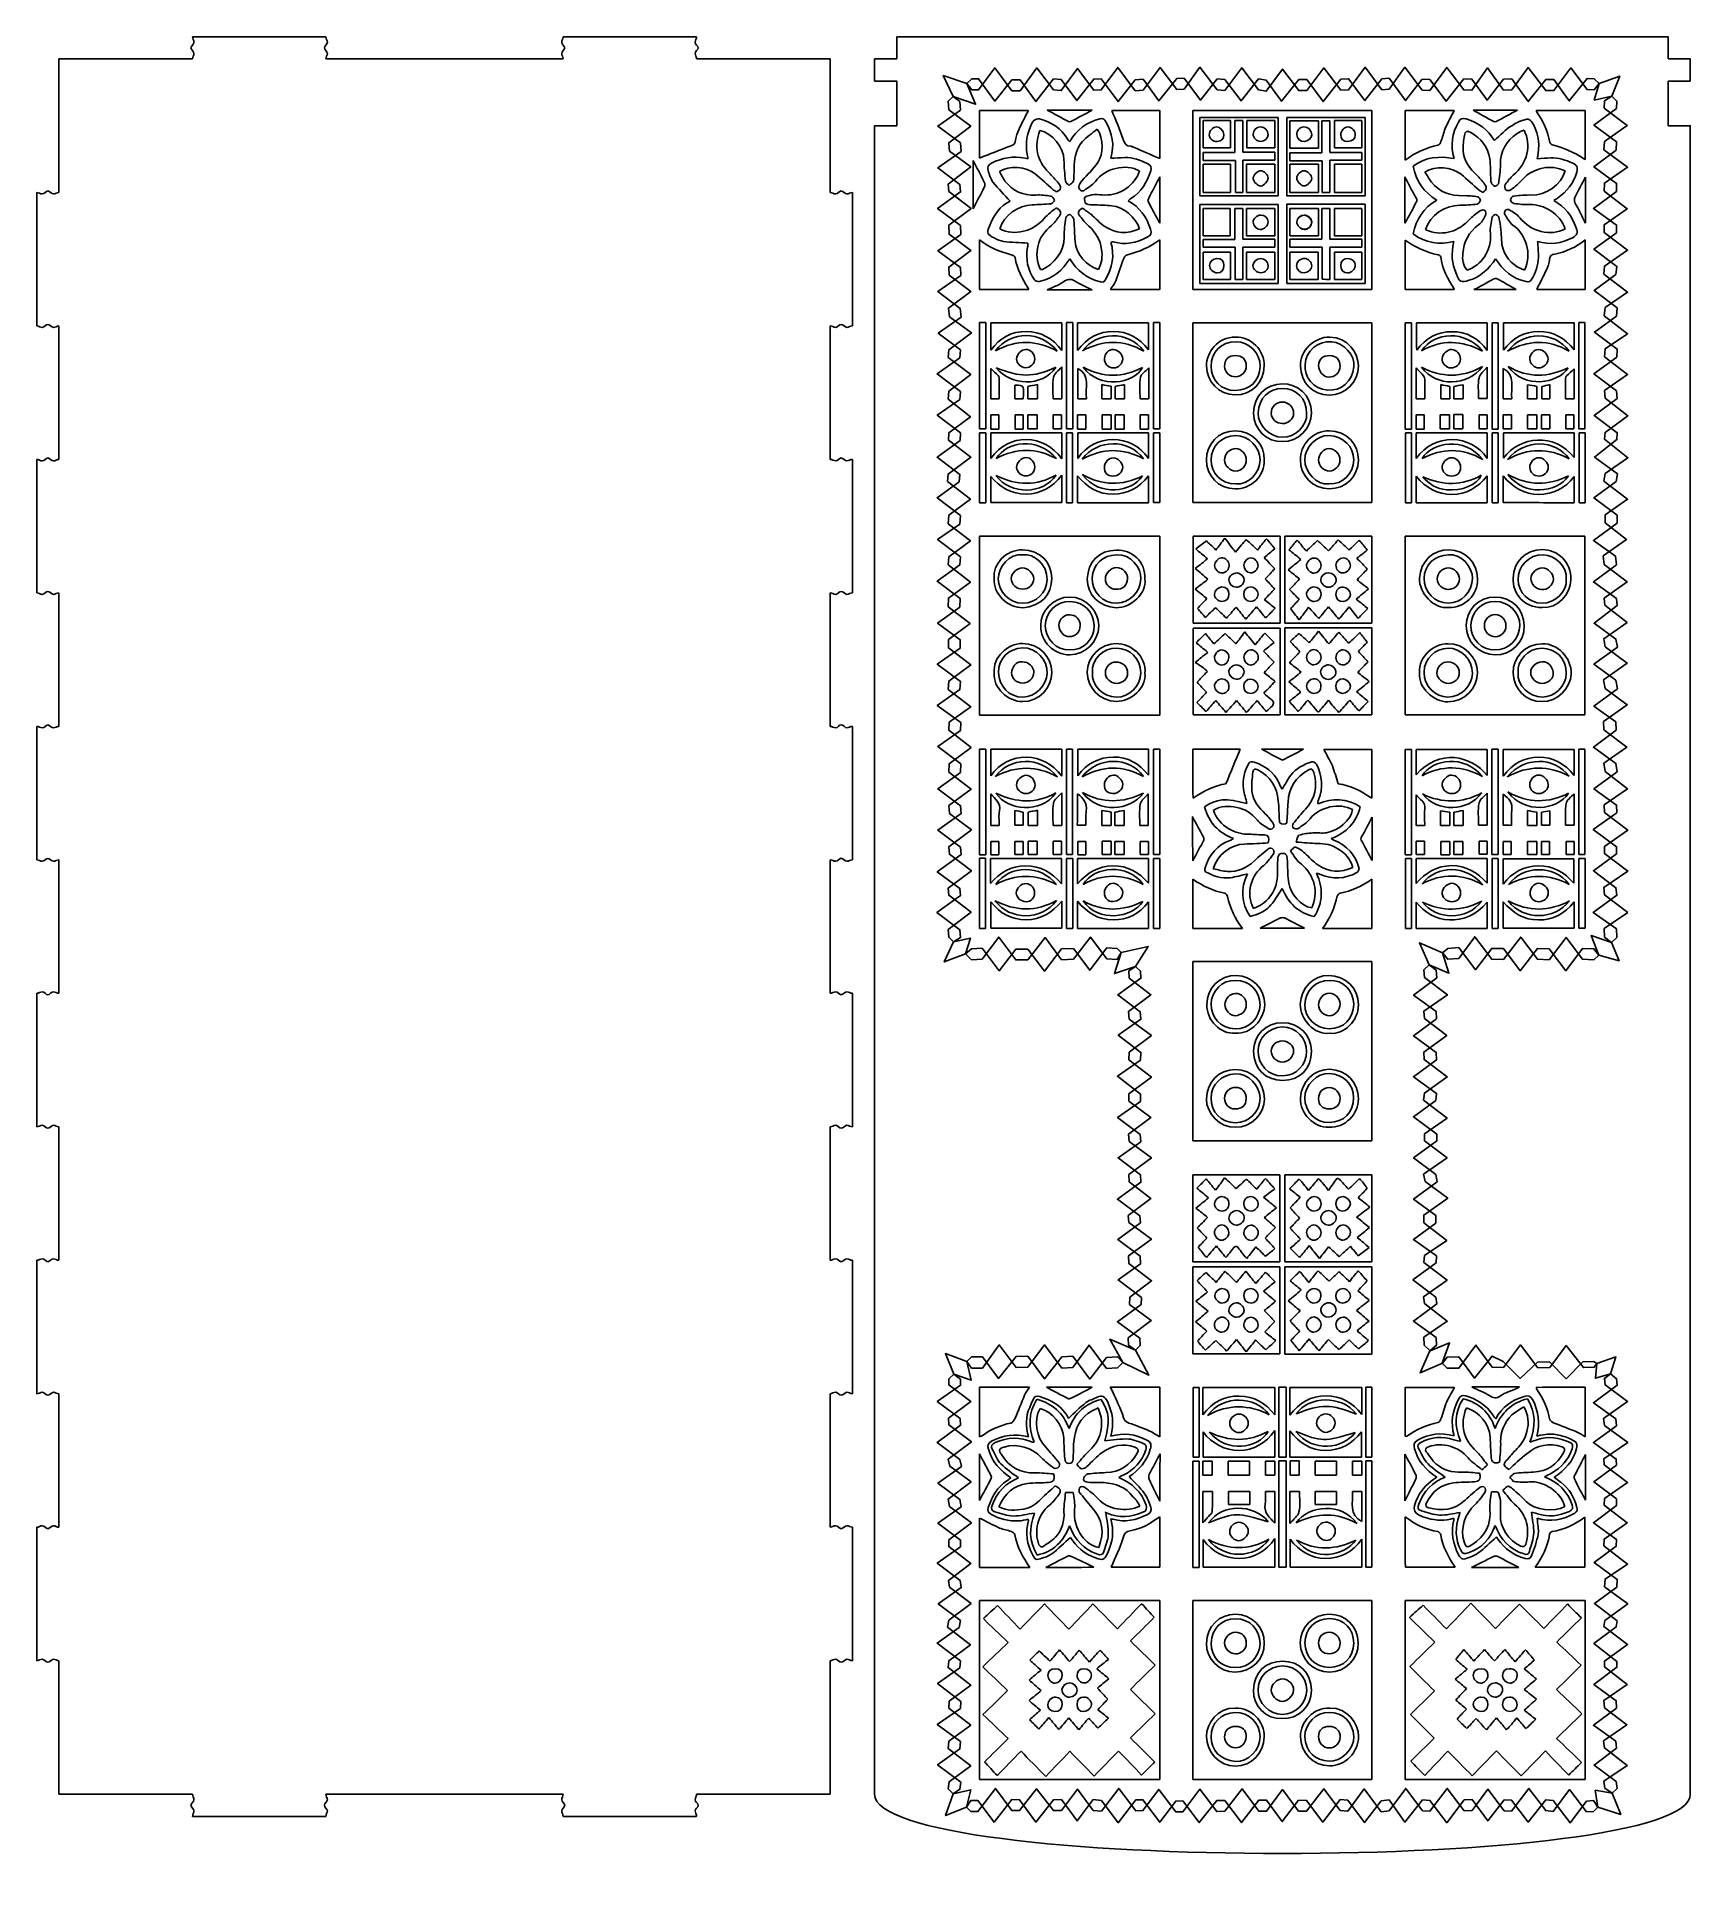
# Model space of a CAD drawing. Extents: x 10 to 233, y 268 to 515.
import ezdxf

# ---------------------------------------------------------------- set-up
doc = ezdxf.new("R2010")
doc.units = 0
doc.layers.add('Lid', color=7, linetype='CONTINUOUS')

msp = doc.modelspace()

# ---------------------------------------------------------------- linework, layer by layer
at = {"layer": 'Lid', "color": 1}
for points in [[(31.49055, 515.358032), (49.490628, 515.358032)], [(99.490442, 515.358032), (81.490609, 515.358032)], [(126.490801, 515.358032), (230.490788, 515.358032), (230.490788, 512.360914)], [(126.490803, 515.358032), (126.490803, 512.360914)], [(13.490508, 512.356387), (13.490508, 494.354643)], [(13.490522, 512.360914), (31.49055, 512.360914)], [(49.490628, 512.360914), (65.490588, 512.360914)], [(81.490609, 512.360914), (65.490588, 512.360914)], [(117.490275, 512.360914), (99.490442, 512.360914)], [(117.490867, 512.362137), (117.490867, 494.360289)], [(126.491181, 512.362137), (123.490873, 512.362137), (123.490873, 509.361829)], [(230.491493, 512.362137), (233.491801, 512.362137), (233.491801, 509.361829)], [(123.490776, 509.360492), (126.491144, 509.360492), (126.491144, 503.359757)], [(233.490876, 509.360492), (230.491117, 509.360492), (230.491117, 503.359757)], [(126.490582, 503.357203), (123.490261, 503.357203), (123.490261, 278.354297)], [(230.490219, 503.357203), (233.49054, 503.357203), (233.49054, 278.354297)], [(10.490529, 494.354643), (10.490529, 476.358997)], [(120.491175, 494.360289), (120.491175, 476.364539)], [(13.490508, 476.358997), (13.490508, 458.357253)], [(117.490867, 476.364539), (117.490867, 458.362691)], [(10.490529, 458.357253), (10.490529, 440.355509)], [(120.491175, 458.362691), (120.491175, 440.360843)], [(13.490508, 440.355509), (13.490508, 422.353765)], [(117.490867, 440.360843), (117.490867, 422.358994)], [(10.490529, 422.353765), (10.490529, 404.358119)], [(120.491175, 422.358994), (120.491175, 404.363244)], [(13.490508, 404.358119), (13.490508, 395.357247)], [(117.490867, 404.363244), (117.490867, 395.36232)], [(13.490508, 386.356375), (13.490508, 395.357247)], [(117.490867, 386.361396), (117.490867, 395.36232)], [(120.491175, 368.359548), (120.491175, 386.361396)], [(10.490529, 368.354631), (10.490529, 386.356375)], [(13.490508, 350.358985), (13.490508, 368.354631)], [(117.490867, 350.363798), (117.490867, 368.359548)], [(10.490529, 332.357241), (10.490529, 350.358985)], [(120.491175, 332.36195), (120.491175, 350.363798)], [(13.490508, 314.355497), (13.490508, 332.357241)], [(117.490867, 314.360101), (117.490867, 332.36195)], [(10.490529, 296.353752), (10.490529, 314.355497)], [(120.491175, 296.358253), (120.491175, 314.360101)], [(13.490508, 278.358106), (13.490508, 296.353752)], [(117.490867, 278.362503), (117.490867, 296.358253)], [(13.490561, 278.360339), (31.490642, 278.360339)], [(49.490769, 278.360339), (65.490877, 278.360339)], [(81.490566, 278.360339), (65.490877, 278.360339)], [(117.490914, 278.360339), (99.490973, 278.360339)], [(31.490642, 275.362292), (49.490769, 275.362292)], [(99.490973, 275.362292), (81.490566, 275.362292)]]:
    msp.add_lwpolyline(points, dxfattribs=at)
at = {"layer": 'Lid', "color": 7}
for points in [[(225.057322, 397.269254), (221.883278, 395.091522), (221.943311, 393.950921), (222.864114, 393.198587), (223.883878, 390.748757), (221.139242, 391.511603), (220.506916, 392.359082), (218.946072, 392.419089), (216.712805, 389.404991), (214.443633, 392.359082), (212.882789, 392.419089), (210.559475, 389.404991), (208.290303, 392.389103), (206.729459, 392.419089), (204.526214, 389.525077), (202.257038, 392.53921), (200.786237, 392.419089), (200.09325, 391.798412), (200.942224, 389.06389), (198.297125, 390.189675), (197.570117, 389.538517), (197.660167, 388.487945), (200.744164, 386.133224), (197.570117, 383.955527), (197.630149, 382.964962), (200.654114, 380.670284), (197.570117, 378.432544), (197.600103, 377.411958), (200.714118, 375.087258), (197.630124, 372.909526), (197.510056, 371.948983), (200.684097, 369.534219), (197.660135, 367.416529), (197.660135, 366.486042), (200.684097, 364.161343), (197.510056, 361.953624), (197.720171, 360.993081), (200.77415, 358.728353), (197.540071, 356.460592), (197.540071, 355.410055), (200.654086, 353.025313), (197.630124, 350.997652), (197.570089, 350.067165), (200.684097, 347.682388), (197.510056, 345.414591), (197.660135, 344.514126), (200.714118, 342.129419), (197.570089, 339.981704), (197.600075, 338.931121), (198.395571, 338.126933), (201.031354, 339.223705), (200.033444, 336.471163), (200.701351, 335.795957), (202.292213, 335.825978), (204.586182, 338.917677), (206.764631, 335.946046), (208.325475, 335.916025), (210.58943, 338.947695), (212.947978, 335.855993), (214.538844, 335.886014), (216.74276, 338.857648), (219.071297, 335.886014), (220.542091, 335.94605), (220.877407, 336.43415), (223.474715, 337.332304), (222.716063, 335.02906), (221.913233, 334.428703), (222.003279, 333.558235), (225.027244, 331.293567), (221.793168, 329.025778), (221.913233, 328.095277), (225.057259, 325.800602), (221.853201, 323.592848), (221.883222, 322.782408), (225.027248, 320.39768), (221.913233, 318.219941), (221.883211, 317.319451), (224.997216, 314.964733), (221.883211, 312.756979), (221.85319, 311.826479), (225.027237, 309.381714), (222.003272, 307.354057), (221.94324, 306.333506), (225.057252, 304.008803), (221.973258, 301.771035), (221.85319, 300.960592), (225.027234, 298.545845), (221.94324, 296.308077), (221.94324, 295.527655), (224.997213, 293.14292), (221.85319, 290.995198), (221.913226, 290.004665), (224.93718, 287.70998), (221.793161, 285.532244), (221.913226, 284.60174), (224.997213, 282.247026), (221.85319, 280.099301), (221.973258, 279.1688), (222.951578, 278.472346), (224.112439, 275.617481), (221.027256, 276.589095), (220.446813, 277.486925), (219.516305, 277.426892), (217.283042, 274.472813), (214.983852, 277.486925), (213.993319, 277.606993), (211.639984, 274.592877), (209.400833, 277.54696), (208.410293, 277.576982), (206.177027, 274.742966), (204.05794, 277.637014), (203.007371, 277.576982), (200.654033, 274.502838), (198.384864, 277.516953), (197.394335, 277.576982), (195.010979, 274.592888), (192.861878, 277.576982), (191.811305, 277.456921), (189.578039, 274.532855), (187.308873, 277.546967), (186.288319, 277.637014), (183.934984, 274.592888), (181.755866, 277.516953), (180.675279, 277.546975), (178.472027, 274.652927), (176.35294, 277.546975), (175.302371, 277.546975), (172.949037, 274.532862), (170.709886, 277.51696), (169.629299, 277.486939), (167.275964, 274.532859), (165.066831, 277.456928), (164.106313, 277.426907), (161.933075, 274.56288), (159.663902, 277.607007), (158.70338, 277.577021), (156.350045, 274.502873), (154.080876, 277.516985), (152.970276, 277.637053), (150.797041, 274.743005), (148.677951, 277.637053), (147.597368, 277.607031), (145.244037, 274.592919), (143.034896, 277.607031), (141.984328, 277.637053), (139.600979, 274.562909), (137.42186, 277.486967), (136.461338, 277.486967), (135.896389, 276.587796), (133.052633, 275.475894), (134.103128, 278.386317), (134.990773, 279.030324), (135.110838, 279.990843), (131.976852, 282.337115), (134.990773, 284.463264), (135.050805, 285.453804), (131.946837, 287.770058), (135.050805, 289.926222), (135.110838, 290.856729), (131.976852, 293.26303), (134.960759, 295.389183), (135.080827, 296.319684), (131.916819, 298.725988), (134.900727, 300.852137), (135.050805, 301.782645), (132.066902, 304.008849), (135.170873, 306.225048), (135.020791, 307.155549), (131.946837, 309.531843), (135.050805, 311.718024), (135.080827, 312.618507), (132.036887, 314.904747), (135.140859, 317.120946), (134.99078, 318.111483), (132.036887, 320.307672), (135.200891, 322.55389), (134.99078, 323.48439), (131.916826, 325.800648), (135.080827, 328.106883), (135.020791, 329.007377), (131.946841, 331.293613), (135.080827, 333.509809), (135.050805, 334.320249), (134.15832, 335.007266), (133.034028, 337.765847), (135.919722, 336.703686), (136.556609, 335.826024), (138.027407, 335.826024), (140.291358, 338.947741), (142.55986, 335.88606), (144.150722, 335.946089), (146.384652, 338.947741), (148.743208, 335.826024), (150.214002, 335.916074), (152.417921, 338.917726), (154.776473, 335.765992), (156.247271, 335.856042), (156.955239, 336.557061), (155.205451, 339.69782), (158.668702, 338.253703), (159.303938, 338.882702), (159.243906, 339.843242), (156.229984, 342.069439), (159.424006, 344.37566), (159.484031, 345.336169), (156.320031, 347.71248), (159.36397, 349.868657), (159.303938, 350.919194), (156.29002, 353.175455), (159.36397, 355.421591), (159.27392, 356.352078), (156.229984, 358.578352), (159.393985, 360.884566), (159.363963, 361.875096), (156.320024, 364.191364), (159.393978, 366.347542), (159.303931, 367.30805), (156.259992, 369.594297), (159.363963, 371.780461), (159.363963, 372.77099), (156.229977, 375.177358), (159.333946, 377.363451), (159.393978, 378.384037), (156.350042, 380.700341), (159.393978, 382.856448), (159.303931, 383.877034), (156.29001, 386.133295), (159.393978, 388.379431), (159.333946, 389.339974), (158.689897, 389.969012), (155.831, 389.014078), (156.730167, 391.883078), (156.212021, 392.389138), (154.801259, 392.479202), (152.507964, 389.465069), (150.298824, 392.419124), (148.707962, 392.359152), (146.384645, 389.345019), (144.145494, 392.32906), (142.52461, 392.32906), (140.291347, 389.405026), (137.992161, 392.449181), (136.551381, 392.359152), (135.767928, 391.664674), (132.874181, 390.58468), (134.116188, 393.288192), (135.050798, 393.872498), (134.990766, 394.923035), (131.886798, 397.239303), (135.050798, 399.545553), (134.990766, 400.506061), (131.94683, 402.73223), (135.140848, 405.068536), (135.050798, 406.089051), (132.006866, 408.375298), (135.140848, 410.591554), (135.080816, 411.642126), (132.006866, 413.928338), (135.080816, 416.144523), (135.110838, 417.285124), (132.006873, 419.631414), (135.050805, 421.787591), (135.110838, 422.868185), (131.946837, 425.184418), (134.990773, 427.310574), (135.080827, 428.421154), (131.946837, 430.737422), (135.020791, 432.8936), (135.020791, 434.034201), (131.976852, 436.290427), (134.990773, 438.446604), (135.020795, 439.617227), (131.91683, 441.93346), (134.960762, 444.119694), (135.08083, 445.200252), (131.976855, 447.576528), (134.960762, 449.642677), (135.050809, 450.783313), (131.91683, 453.189575), (134.90073, 455.345753), (134.960762, 456.336282), (131.91683, 458.652551), (135.020795, 460.928779), (135.08083, 461.919308), (131.946844, 464.325605), (134.960762, 466.451762), (135.050809, 467.502334), (131.91683, 469.87861), (134.960762, 472.064809), (135.08083, 473.115416), (132.066909, 475.371536), (135.170877, 477.5577), (135.020795, 478.728393), (132.006876, 480.984653), (135.110845, 483.170782), (135.050809, 484.25134), (132.036891, 486.507636), (135.110845, 488.693765), (135.050809, 489.894409), (131.976855, 492.210712), (135.08083, 494.426862), (134.990784, 495.447413), (132.006876, 497.673688), (135.140862, 499.889802), (135.050809, 501.030404), (132.006876, 503.316721), (135.08083, 505.472828), (134.990784, 506.613429), (134.092005, 507.295172), (132.737924, 510.110797), (135.928774, 509.066117), (136.58663, 508.209325), (137.517135, 508.209325), (139.691036, 511.150892), (142.016346, 508.062499), (143.103727, 508.062852), (145.364108, 511.150927), (147.63261, 508.179304), (148.653161, 508.08924), (150.85708, 511.09092), (153.035536, 508.149318), (154.056087, 508.179304), (156.290024, 511.21097), (158.648576, 508.059289), (159.699141, 508.149282), (161.99311, 511.21097), (164.231602, 508.239347), (165.222138, 508.269333), (167.366022, 511.240992), (169.694559, 508.179269), (170.715114, 508.119296), (173.009083, 511.180984), (175.247567, 508.179269), (176.298132, 507.999176), (178.502055, 511.000891), (180.680507, 508.089204), (181.761094, 508.089204), (184.085077, 511.150927), (186.383594, 508.149247), (187.404148, 508.209325), (189.638085, 511.240992), (191.906584, 508.209325), (192.867106, 508.269333), (195.010989, 511.240992), (197.339527, 508.149247), (198.360078, 508.119261), (200.654044, 511.210935), (202.952564, 508.179269), (204.03315, 508.149282), (206.147023, 511.150892), (208.325471, 508.149282), (209.406058, 508.179269), (211.609977, 511.210935), (213.998547, 508.089204), (215.109148, 508.089204), (217.403117, 511.150892), (219.581569, 508.239311), (220.542088, 508.209325), (221.204259, 509.042657), (223.980186, 510.043593), (222.933212, 507.328333), (221.943244, 506.722014), (221.883215, 505.73145), (224.997223, 503.376728), (221.913229, 501.229053), (221.853197, 500.118402), (225.027241, 497.763717), (221.913229, 495.616006), (221.883208, 494.535377), (224.997216, 492.15067), (221.883208, 490.002959), (221.883208, 488.952386), (225.027237, 486.59763), (221.94324, 484.419933), (221.823179, 483.339339), (225.027237, 480.894554), (222.003272, 478.836907), (221.883208, 477.726292), (225.027237, 475.311564), (222.003272, 473.283903), (221.94324, 472.203274), (225.027237, 469.788545), (221.913226, 467.640834), (222.003272, 466.620284), (225.08727, 464.235576), (222.003272, 461.997801), (221.94324, 461.067279), (225.08727, 458.592508), (222.03329, 456.444797), (221.85319, 455.424246), (225.027237, 452.979461), (222.003272, 450.861771), (222.003272, 449.811199), (224.90717, 447.576528), (221.763143, 445.338788), (221.883208, 444.198152), (224.997216, 441.843431), (221.883208, 439.635677), (221.973258, 438.70519), (224.967212, 436.380491), (221.823179, 434.172737), (222.03329, 433.092179), (224.997227, 430.887494), (221.793161, 428.619697), (222.03329, 427.479096), (224.997227, 425.274517), (221.793161, 423.006685), (221.85319, 421.89607), (224.937191, 419.571371), (221.823179, 417.393674), (222.003272, 416.283059), (225.027244, 413.928338), (221.883208, 411.780591), (221.94324, 410.760076), (225.057259, 408.375298), (221.913226, 406.167544), (221.913226, 405.207036), (225.057259, 402.852315), (221.823179, 400.644561), (221.94324, 399.62401)], [(136.461412, 276.021115), (137.421931, 276.021115), (139.78115, 279.125313), (141.984402, 276.171198), (143.034967, 276.141176), (145.334157, 279.095291), (147.597438, 276.141176), (148.678025, 276.171198), (150.857151, 279.035266), (152.970346, 276.171198), (154.080947, 276.05113), (156.410152, 279.125313), (158.703454, 276.111162), (159.663973, 276.141183), (161.813081, 279.005256), (164.106383, 275.961083), (165.066902, 275.991105), (167.366089, 279.03527), (169.629373, 276.021115), (170.709956, 276.051137), (173.039164, 279.095306), (175.302442, 276.081155), (176.353011, 276.081155), (178.502122, 278.975241), (180.675353, 276.081155), (181.75594, 276.051133), (184.085144, 279.095302), (186.28839, 276.171198), (187.30894, 276.081151), (189.518088, 279.065288), (191.81138, 275.991105), (192.861948, 276.111165), (195.131124, 279.12532), (197.394402, 276.111165), (198.384938, 276.051133), (200.714143, 279.12532), (203.007445, 276.111165), (204.05801, 276.171198), (206.207122, 279.03527), (208.410367, 276.111165), (209.400904, 276.081144), (211.730112, 279.125313), (213.99339, 276.141176), (214.983926, 276.021108), (217.223084, 278.975231), (219.516379, 275.961076), (220.446884, 276.021108), (221.027256, 276.589095), (220.681993, 278.887798), (222.951578, 278.472346), (223.618702, 279.125232), (223.498634, 280.055736), (220.524869, 282.277015), (223.558666, 284.558172), (223.438602, 285.488676), (220.434822, 287.64993), (223.558666, 289.961094), (223.498634, 290.951634), (220.494854, 293.142902), (223.58868, 295.484087), (223.58868, 296.264509), (220.494854, 298.665889), (223.498634, 300.917031), (223.618702, 301.727467), (220.554883, 304.068814), (223.58868, 306.289935), (223.648716, 307.310489), (220.524869, 309.621822), (223.498634, 311.78291), (223.528655, 312.713418), (220.434822, 314.964715), (223.528655, 317.27589), (223.558676, 318.176373), (220.494862, 320.487702), (223.528662, 322.738844), (223.498641, 323.549284), (220.434829, 325.770563), (223.558676, 328.051712), (223.438612, 328.982217), (220.434829, 331.143467), (223.648723, 333.51467), (223.558676, 334.385142), (222.716063, 335.02906), (220.693338, 334.440193), (220.877407, 336.43415), (220.494862, 336.726489), (219.024064, 336.666454), (216.742834, 334.38522), (214.491614, 336.666454), (212.900752, 336.636432), (210.559486, 334.415231), (208.278252, 336.696468), (206.764701, 337.435929), (204.376138, 334.445249), (202.29228, 337.315861), (200.701422, 337.28584), (200.074652, 336.484219), (197.048715, 335.171258), (198.386198, 338.126104), (199.245515, 338.88755), (199.215493, 339.938094), (196.151682, 342.159369), (199.30554, 344.470558), (199.155461, 345.371023), (196.091653, 347.712338), (199.215493, 350.023491), (199.275529, 350.954049), (196.151682, 353.175349), (199.185479, 355.366417), (199.185479, 356.417024), (196.1817, 358.578247), (199.365576, 360.949478), (199.155461, 361.909986), (196.1817, 364.161272), (199.30554, 366.442439), (199.30554, 367.372926), (196.151682, 369.714241), (199.155461, 371.905379), (199.275529, 372.865887), (196.151682, 375.117174), (199.245515, 377.368355), (199.215493, 378.38887), (196.151682, 380.610171), (199.275526, 382.921324), (199.215493, 383.911888), (196.1817, 386.103132), (199.30554, 388.444307), (199.215493, 389.494914), (198.297125, 390.189675), (196.964877, 393.15195), (200.09325, 391.798412), (200.786244, 390.953227), (202.257045, 391.073348), (204.436167, 393.997417), (206.729462, 390.953227), (208.290306, 390.923241), (210.619518, 393.937374), (212.882796, 390.953227), (214.443636, 390.893184), (216.742834, 393.907317), (218.946079, 390.953227), (220.506923, 390.893184), (221.139242, 391.511603), (220.139399, 394.167526), (222.864114, 393.198587), (223.588687, 393.907247), (223.528655, 395.047883), (220.374794, 397.239162), (223.588687, 399.580372), (223.468626, 400.600923), (220.434826, 402.882195), (223.558673, 405.163398), (223.558673, 406.123906), (220.404808, 408.4352), (223.588687, 410.716331), (223.528655, 411.736917), (220.494854, 413.928161), (223.648719, 416.23935), (223.468626, 417.349964), (220.434826, 419.541279), (223.498641, 421.852397), (223.438609, 422.963047), (220.494854, 425.094283), (223.678737, 427.435422), (223.438609, 428.576094), (220.494854, 430.737352), (223.678737, 433.048469), (223.468626, 434.129098), (220.524876, 436.260335), (223.618709, 438.661516), (223.528655, 439.592038), (220.434826, 441.84336), (223.528655, 444.154513), (223.408591, 445.295114), (220.434826, 447.426386), (223.648719, 449.76756), (223.648719, 450.818133), (220.494854, 453.159483), (223.498641, 455.380572), (223.678737, 456.401158), (220.55489, 458.682466), (223.588687, 461.023676), (223.648719, 461.954127), (220.524876, 464.295513), (223.648719, 466.576645), (223.558673, 467.597231), (220.494854, 469.878539), (223.588687, 472.159706), (223.648719, 473.240229), (220.55489, 475.521607), (223.528655, 477.682654), (223.648719, 478.793269), (220.524876, 481.134619), (223.468626, 483.295701), (223.588687, 484.376294), (220.494854, 486.687659), (223.528655, 488.908748), (223.528655, 489.959285), (220.434826, 492.210642), (223.528655, 494.491773), (223.558676, 495.572332), (220.494865, 497.823654), (223.498644, 500.074834), (223.558676, 501.185414), (220.494865, 503.436701), (223.528662, 505.687846), (223.588691, 506.678376), (222.933212, 507.328333), (220.546025, 506.812043), (221.204259, 509.042657), (220.542166, 509.699176), (219.581643, 509.729162), (217.163062, 506.708432), (215.109222, 509.579056), (213.998625, 509.579056), (211.640073, 506.618403), (209.406136, 509.66912), (208.325553, 509.639134), (206.087068, 506.798496), (204.033228, 509.639134), (202.952645, 509.66912), (200.564078, 506.648389), (198.360156, 509.609077), (197.339601, 509.639063), (195.071103, 506.738418), (192.867183, 509.759113), (191.906665, 509.699106), (189.608145, 506.738418), (187.404222, 509.699106), (186.383671, 509.639063), (183.96509, 506.618333), (181.761168, 509.57902), (180.680585, 509.57902), (178.382065, 506.648354), (176.298214, 509.488921), (175.247641, 509.669049), (172.919111, 506.708362), (170.715188, 509.609042), (169.694637, 509.669049), (167.456146, 506.798426), (165.222216, 509.759113), (164.231676, 509.729127), (161.813091, 506.708397), (159.699222, 509.639098), (158.648654, 509.549034), (156.320116, 506.618368), (154.056168, 509.669084), (153.03561, 509.639098), (150.767108, 506.738418), (148.653239, 509.57902), (147.632684, 509.669049), (145.244118, 506.618368), (143.100234, 509.549034), (142.016424, 509.55362), (139.721128, 506.679787), (137.517212, 509.700482), (136.586704, 509.700482), (135.928774, 509.066117), (137.112781, 506.260334), (134.092005, 507.295172), (133.423748, 506.650859), (133.513798, 505.510223), (136.449361, 503.317991), (133.483784, 501.067833), (133.573834, 499.927232), (136.449361, 497.794973), (133.423748, 495.484843), (133.513798, 494.464257), (136.50939, 492.211947), (133.483784, 489.931803), (133.543813, 488.731159), (136.479372, 486.538857), (133.483784, 484.288735), (133.543813, 483.208176), (136.479372, 481.015839), (133.453766, 478.765752), (133.603848, 477.595165), (136.539408, 475.432813), (133.513798, 473.15274), (133.393734, 472.102168), (136.449361, 469.789815), (133.483784, 467.539658), (133.393734, 466.489121), (136.41934, 464.116726), (133.513798, 461.956667), (133.453766, 460.966138), (136.479372, 458.653785), (133.393734, 456.373642), (133.333702, 455.383112), (136.41934, 452.980696), (133.483784, 450.820637), (133.393734, 449.680036), (136.41934, 447.367684), (133.513798, 445.237612), (133.393734, 444.157053), (136.41934, 441.814609), (133.453766, 439.654621), (133.423745, 438.483963), (136.359304, 436.231583), (133.453763, 434.07156), (133.453763, 432.930959), (136.479368, 430.648593), (133.513795, 428.458548), (133.423745, 427.347933), (136.44935, 425.005524), (133.543809, 422.905509), (133.483777, 421.82495), (136.509383, 419.512598), (133.543809, 417.322518), (133.513788, 416.181882), (136.509376, 413.899516), (133.513788, 411.67945), (133.573817, 410.628878), (136.539393, 408.406554), (133.48377, 406.126446), (133.573817, 405.10586), (136.539393, 402.883536), (133.423738, 400.54342), (133.48377, 399.582877), (136.509376, 397.300546), (133.423738, 394.960324), (133.48377, 393.909787), (134.116188, 393.288192), (136.441166, 393.788678), (135.767928, 391.664674), (136.551458, 390.894525), (137.992238, 390.984553), (140.231396, 393.938679), (142.524692, 390.864503), (144.145568, 390.864503), (146.474776, 393.878636), (148.708036, 390.894525), (150.298898, 390.954567), (152.598088, 393.938679), (154.80134, 391.014575), (156.212099, 390.924511), (156.730167, 391.883078), (160.391908, 392.655097), (158.689897, 389.969012), (157.766917, 389.377298), (157.826946, 388.41679), (160.762512, 386.16448), (157.736899, 383.914358), (157.826946, 382.893807), (160.822544, 380.671483), (157.826946, 378.421432), (157.766917, 377.400845), (160.822544, 375.058472), (157.796935, 372.808349), (157.796935, 371.81782), (160.762512, 369.595496), (157.736899, 367.345409), (157.826946, 366.384866), (160.822544, 364.162577), (157.796935, 361.912455), (157.826957, 360.921926), (160.762519, 358.699602), (157.706892, 356.389507), (157.796942, 355.458985), (160.822551, 353.206641), (157.736906, 350.956483), (157.796942, 349.905946), (160.852566, 347.593593), (157.917007, 345.373492), (157.856971, 344.41302), (160.792537, 342.2207), (157.676878, 339.880584), (157.736906, 338.920069), (158.668702, 338.253703), (160.48912, 334.874935), (156.955246, 336.557061), (156.247355, 337.347177), (154.776558, 337.257131), (152.508056, 334.326479), (150.21409, 337.407213), (148.743289, 337.317163), (146.414754, 334.356493), (144.150807, 337.437227), (142.559941, 337.377195), (140.201389, 334.416525), (138.027488, 337.317163), (136.556694, 337.317163), (135.919722, 336.703686), (136.506483, 334.181332), (134.15832, 335.007266), (133.483784, 334.357611), (133.51377, 333.547175), (136.479344, 331.294837), (133.453734, 329.044732), (133.51377, 328.144249), (136.539376, 325.861901), (133.423724, 323.521757), (133.633838, 322.591249), (136.509365, 320.458975), (133.423724, 318.148845), (133.573802, 317.158309), (136.539376, 314.935982), (133.51377, 312.655873), (133.483784, 311.755383), (136.479375, 309.473031), (133.45377, 307.192915), (133.603848, 306.262408), (136.50939, 304.070102), (133.483784, 301.820004), (133.333705, 300.8895), (136.419343, 298.517098), (133.513802, 296.357046), (133.393734, 295.426542), (136.479375, 293.05414), (133.543816, 290.894089), (133.483784, 289.963588), (136.449358, 287.681229), (133.483784, 285.491163), (133.423752, 284.50063), (136.449358, 282.158239), (133.543816, 280.028209), (133.423752, 279.067687), (134.103128, 278.386317), (136.452363, 278.964496), (135.896389, 276.587796)], [(146.774937, 505.447816)], [(155.479651, 505.41783)], [(204.196028, 505.447816)], [(212.720638, 505.41783)], [(171.478317, 504.067079)], [(173.669504, 504.067079)], [(177.931811, 504.487308)], [(185.525924, 504.067079)], [(169.707355, 501.245492)], [(175.560531, 501.245492)], [(179.492659, 500.345027)], [(181.443714, 501.245492)], [(187.296882, 501.245492)], [(207.077591, 501.365613)], [(137.619984, 498.994347)], [(171.478317, 498.183875)], [(173.159229, 498.694168)], [(183.334737, 498.183875)], [(183.814998, 499.714719)], [(195.041078, 498.724189)], [(161.963163, 496.442917)], [(176.551067, 496.29288)], [(180.423163, 496.29288)], [(219.354236, 496.412931)], [(141.762222, 493.201171)], [(173.63949, 494.371864)], [(189.187905, 494.341772)], [(189.638152, 493.891593)], [(136.785879, 492.155503)], [(172.078646, 492.210677)], [(175.560531, 491.310177)], [(177.481571, 492.210677)], [(177.931811, 492.750956)], [(179.072433, 492.780978)], [(180.423163, 490.409676), (180.423163, 490.409676)], [(137.649998, 487.978367)], [(161.963163, 487.948346)], [(171.448299, 488.488625)], [(179.492659, 488.488625)], [(185.495906, 488.488625)], [(195.01106, 490.229583)], [(195.041078, 487.918324)], [(216.622755, 489.449239)], [(219.324214, 487.948346)], [(175.560531, 485.456994)], [(177.481571, 486.327473)], [(179.492659, 486.327473)], [(181.443714, 485.456994)], [(185.525924, 486.327473)], [(169.707355, 483.505956)], [(186.366378, 484.526507)], [(152.808202, 481.224719)], [(171.478317, 482.635442)], [(184.895584, 482.635512)], [(190.568653, 481.25474)], [(204.316092, 481.254775)], [(148.725992, 476.782294)], [(195.041078, 476.782294)], [(196.5719, 476.782294)], [(206.777426, 476.782294)], [(172.168692, 474.831221)], [(172.258742, 474.230899)], [(217.823402, 473.12032)], [(139.15081, 470.598982)], [(139.871196, 470.689011)], [(145.094029, 471.889655)], [(148.125667, 472.940227)], [(148.725992, 470.839082)], [(150.857151, 473.030256)], [(151.517505, 473.000269)], [(151.637569, 470.779075)], [(154.489111, 471.979719)], [(160.462355, 470.689011)], [(172.138674, 472.369926)], [(180.933438, 470.989154)], [(183.364754, 471.019175)], [(201.224422, 470.689011)], [(205.456711, 470.869104)], [(205.486729, 472.970248)], [(208.848549, 472.940227)], [(208.938596, 470.869104)], [(211.850176, 471.889655)], [(155.929891, 468.197694)], [(199.843674, 468.43783)], [(202.845298, 468.407738)], [(142.392562, 466.546765)], [(145.454225, 466.546765)], [(152.057798, 466.546765)], [(155.389604, 466.546765)], [(184.625438, 467.717422)], [(196.541886, 466.546765)], [(204.946435, 466.576751)], [(209.418857, 466.546765)], [(212.780677, 466.546765)], [(214.551636, 466.546765)], [(216.682787, 466.546765)], [(139.15081, 464.385577)], [(155.929891, 464.385577)], [(159.321729, 464.385577)], [(178.472108, 463.184934)], [(181.743875, 464.535684)], [(201.614629, 464.415599)], [(205.006468, 464.385577)], [(209.388839, 464.355591)], [(211.550008, 464.385577)], [(214.551636, 464.385577)], [(216.712802, 464.385577)], [(138.490452, 462.464526)], [(143.533184, 462.434575)], [(144.163521, 462.464526)], [(147.585377, 462.464526)], [(148.725992, 461.924247)], [(149.356335, 461.924247)], [(150.226804, 462.464526)], [(151.967748, 462.434575)], [(155.389604, 462.434575)], [(160.432333, 461.924318)], [(161.092691, 461.954304)], [(161.933145, 462.464526)], [(178.472108, 460.75366)], [(195.071092, 461.924247)], [(197.622473, 462.434575)], [(199.783639, 462.464526)], [(206.777426, 461.924247)], [(219.294204, 462.464526)], [(148.005602, 458.472422)], [(151.487487, 458.382358)], [(170.697891, 458.262237)], [(176.040792, 458.32228)], [(180.933438, 458.292329)], [(183.364754, 458.292329)], [(196.541886, 458.472422)], [(205.516743, 458.352337)], [(208.848549, 458.352337)], [(217.82341, 458.622459)], [(139.841182, 456.191185)], [(145.094029, 457.331786)], [(148.725992, 456.221171)], [(155.62973, 456.10105)], [(159.621893, 456.131142)], [(197.44238, 456.011057)], [(201.314468, 456.10105)], [(208.908581, 456.311235)], [(211.850176, 457.271743)], [(172.19871, 455.050513)], [(184.775516, 455.050513)], [(138.490452, 452.499119)], [(150.857151, 452.499119)], [(166.405566, 452.529211)], [(196.541886, 452.499119)], [(219.324214, 452.499119)], [(178.171943, 448.026743)], [(189.938313, 446.135678)], [(190.568653, 448.026743)], [(195.041078, 448.026743)], [(143.503167, 445.475349)], [(156.140009, 445.475349)], [(169.347162, 444.034569)], [(173.279293, 444.094576)], [(183.69493, 444.06459)], [(185.706021, 444.094576)], [(200.894243, 445.475349)], [(139.631071, 442.293611)], [(143.473149, 440.852831)], [(156.049955, 440.852831)], [(159.952072, 442.203582)], [(172.228724, 441.122988)], [(184.745502, 443.074061)], [(216.772837, 442.173525)], [(171.268202, 440.192501)], [(172.228724, 438.451543)], [(174.239812, 439.201972)], [(183.69493, 440.192501)], [(186.666543, 439.201972)], [(200.864222, 440.82288)], [(200.864222, 438.3915)], [(213.441035, 440.82288)], [(213.531085, 438.3915)], [(145.904465, 435.960227)], [(148.335785, 435.990213)], [(205.726857, 435.960227)], [(211.099769, 435.900184)], [(178.171943, 435.600005)], [(190.568653, 435.630027)], [(143.413117, 431.067552)], [(149.806575, 432.688424)], [(171.268202, 431.637852)], [(173.279293, 431.667874)], [(183.69493, 431.637852)], [(185.706021, 431.637852)], [(207.107601, 432.688424)], [(139.631071, 429.596751)], [(140.201375, 429.626772)], [(152.868238, 429.656793)], [(159.952072, 429.536743)], [(168.386643, 429.776879)], [(172.288757, 430.647287)], [(184.715488, 430.647287)], [(186.726571, 428.756293)], [(196.992129, 429.566764)], [(197.592455, 429.626772)], [(210.259311, 429.626772)], [(156.140009, 428.155971)], [(170.277666, 426.80522)], [(173.279293, 427.765728)], [(182.734411, 426.80522)], [(200.864222, 428.155971)], [(213.531085, 428.155971)], [(137.649998, 423.863653)], [(186.096232, 424.223804)], [(213.501067, 425.69464)], [(137.649998, 419.271157)], [(148.725992, 419.271157)], [(149.356335, 419.271157)], [(150.887162, 419.271157)], [(166.405566, 419.271157)], [(195.041078, 419.241136)], [(206.087054, 419.241136)], [(178.502122, 417.800356)], [(139.751135, 415.579126)], [(151.487487, 415.549175)], [(154.489111, 414.498568)], [(186.006185, 414.588632)], [(202.515116, 414.438525)], [(205.486729, 415.579126)], [(208.278234, 415.639204)], [(208.818531, 415.549175)], [(143.893378, 413.297924)], [(147.94557, 413.387988)], [(148.725992, 413.387988)], [(150.857151, 413.237916)], [(159.741958, 413.357931)], [(197.382344, 413.237916)], [(206.117068, 413.357931)], [(208.908581, 413.508038)], [(213.050824, 413.297924)], [(217.82341, 413.267902)], [(140.291421, 409.005606)], [(143.533184, 410.806607)], [(144.193539, 410.806607)], [(155.389604, 410.806607)], [(157.160559, 409.005606)], [(160.402319, 409.005606)], [(166.375545, 410.146207)], [(197.682505, 409.005606)], [(201.044322, 409.005606)], [(202.845298, 409.005606)], [(208.248217, 409.035592)], [(211.550008, 411.016686)], [(214.551636, 410.9867)], [(143.533184, 406.844419)], [(144.193539, 406.87444)], [(147.585377, 406.87444)], [(154.158936, 406.87444)], [(157.160559, 406.844419)], [(160.432333, 406.844419)], [(171.898542, 407.234662)], [(205.006468, 406.87444)], [(216.742823, 406.844419)], [(137.649998, 404.563217)], [(140.261411, 405.043488)], [(151.967748, 405.043488)], [(161.092691, 404.53316)], [(161.933145, 405.073475)], [(190.598671, 404.263073)], [(195.071092, 404.53316)], [(197.65249, 405.073475)], [(201.044322, 405.043488)], [(202.81528, 405.073475)], [(206.777426, 404.53316)], [(207.587862, 405.073475)], [(208.278234, 405.073475)], [(211.550008, 405.073475)], [(213.441035, 405.073475)], [(219.294204, 405.073475)], [(166.405566, 401.741665)], [(190.568653, 401.741665)], [(148.005602, 401.021293)], [(148.035617, 398.860141)], [(148.695978, 401.111322)], [(148.725992, 398.800098)], [(150.857151, 401.141378)], [(151.607551, 398.830119)], [(154.489111, 399.910678)], [(159.711943, 401.051314)], [(196.511872, 401.171329)], [(197.322312, 401.141378)], [(208.248224, 401.0813)], [(208.998628, 401.051314)], [(217.223081, 398.830119)], [(143.923392, 398.709999)], [(174.600005, 397.809463)], [(196.541886, 398.650026)], [(197.382344, 398.650026)], [(201.314468, 398.709999)], [(213.080835, 398.709999)], [(217.82341, 398.680012)], [(150.226804, 395.108067)], [(150.857151, 395.108067)], [(175.47048, 395.138088)], [(218.48376, 395.138088)], [(190.568653, 390.635692)], [(172.19871, 388.084297)], [(184.805534, 388.084297)], [(173.609472, 384.842481)], [(183.364754, 384.81253)], [(178.502122, 382.38115)], [(172.138674, 381.000413)], [(178.502122, 379.949877)], [(184.835552, 380.970427)], [(175.230352, 378.599126)], [(175.47048, 372.205699)], [(181.503746, 372.235685)], [(172.10866, 370.764884)], [(184.805534, 370.764884)], [(172.138674, 368.303589)], [(184.775516, 368.303589)], [(178.141925, 361.88007)], [(178.832301, 361.88007)], [(186.186282, 361.279783)], [(170.277666, 358.938538)], [(174.269833, 356.98743)], [(183.69493, 357.947938)], [(186.636525, 356.98743)], [(172.258742, 355.096471)], [(184.655452, 355.096471)], [(171.268202, 354.105871)], [(172.048624, 352.184749)], [(173.279293, 354.105871)], [(183.69493, 354.105871)], [(185.706021, 354.105871)], [(178.832301, 349.453367)], [(166.975874, 347.592394)], [(170.337694, 346.541787)], [(174.269833, 344.590714)], [(179.252526, 344.890892)], [(182.704397, 344.590714)], [(185.706021, 345.6113)], [(172.288757, 342.669691)], [(184.715488, 342.669691)], [(171.268202, 341.679151)], [(173.279293, 341.679151)], [(183.69493, 341.679151)], [(185.706021, 341.709183)], [(166.405566, 337.747033)], [(137.64997, 333.244612)], [(152.838217, 333.244612)], [(161.933145, 333.244612)], [(167.276042, 333.214594)], [(204.045949, 333.274633)], [(219.324211, 333.244615)], [(167.7563, 329.49258)], [(168.386643, 329.432545)], [(179.492659, 329.462562)], [(188.467516, 329.582627)], [(168.626775, 327.181328)], [(171.388267, 328.381976)], [(177.481571, 327.391439)], [(180.303095, 327.271375)], [(185.585956, 328.411994)], [(155.329565, 326.641007)], [(195.041078, 326.641035)], [(166.405566, 323.279222)], [(174.059715, 323.279222)], [(177.481571, 323.279222)], [(178.982383, 323.819515)], [(179.492659, 323.819515)], [(179.522673, 323.309236)], [(190.568653, 323.819515)], [(195.011056, 324.209726)], [(169.016979, 321.358185)], [(182.914511, 321.358185)], [(189.187905, 321.358185)], [(205.0665, 321.628335)], [(137.619984, 317.966346)], [(159.2617, 317.215939)], [(161.963159, 317.876296)], [(174.089729, 319.197015)], [(176.190874, 319.197015)], [(182.914511, 319.197015)], [(219.354222, 317.996364)], [(145.064011, 316.255413)], [(161.933145, 315.775159)], [(167.7563, 314.964723)], [(176.581081, 315.084787)], [(179.492659, 314.874676)], [(180.333113, 314.964723)], [(189.187905, 315.114801)], [(195.041071, 315.745141)], [(201.584608, 315.59508)], [(207.197651, 314.604551)], [(171.388267, 313.764068)], [(176.671131, 312.743514)], [(180.393145, 312.623453)], [(184.445337, 312.563421)], [(189.217923, 312.743514)], [(144.40365, 308.931454)], [(146.594837, 308.931447)], [(167.786317, 308.961503)], [(178.982383, 308.961468)], [(190.538639, 308.961468)], [(210.379375, 308.931454)], [(212.570563, 308.961468)], [(137.649998, 304.459032)], [(219.324214, 304.459032)], [(218.813943, 302.117766)], [(173.609472, 298.725928)], [(175.47048, 298.695914)], [(176.040792, 298.725928)], [(181.503746, 298.755946)], [(183.364754, 298.755946)], [(147.885538, 295.274061)], [(151.667584, 295.274061)], [(184.835552, 294.823818)], [(205.276614, 295.274061)], [(209.088678, 295.274061)], [(149.806575, 293.35302)], [(175.230352, 292.392502)], [(180.002934, 292.36248)], [(207.167637, 293.383038)], [(172.138674, 289.961182)], [(184.865563, 289.961182)], [(206.177101, 290.411425)], [(212.750659, 291.161833)], [(147.795488, 289.510942)], [(151.697605, 289.510942)], [(172.138674, 289.390874)], [(172.168692, 287.499855)], [(178.472108, 288.55042)], [(184.805534, 287.499855)], [(209.178728, 289.510942)], [(153.588624, 287.259723)], [(181.503746, 286.089086)], [(146.564823, 280.746196)], [(166.405566, 280.325967)]]:
    msp.add_lwpolyline(points, close=True, dxfattribs=at)
for points in [[(153.498578, 502.896316), (153.498578, 502.896422)], [(208.278234, 452.529105), (208.278234, 452.529211)]]:
    msp.add_lwpolyline(points, dxfattribs=at)
at = {"layer": 'Lid', "color": 1}
for points in [[(31.690501, 514.605694), (31.690501, 514.856474), (31.49055, 515.107253), (31.49055, 515.358032)], [(49.490628, 515.358032), (49.490628, 515.107253), (49.690578, 514.856474), (49.690578, 514.605694)], [(81.490609, 515.358032), (81.490609, 515.107253), (81.290597, 514.856474), (81.290597, 514.605694)], [(99.29043, 514.605694), (99.29043, 514.856474), (99.490442, 515.107253), (99.490442, 515.358032)], [(31.2906, 513.859473), (31.2906, 514.110252), (31.690501, 514.354915), (31.690501, 514.605694)], [(31.690501, 513.107135), (31.690501, 513.357915), (31.2906, 513.608694), (31.2906, 513.859473)], [(31.49055, 512.360914), (31.49055, 512.605577), (31.690501, 512.856356), (31.690501, 513.107135)], [(49.690578, 514.605694), (49.690578, 514.354915), (49.290555, 514.110252), (49.290555, 513.859473)], [(49.290555, 513.859473), (49.290555, 513.608694), (49.690578, 513.357915), (49.690578, 513.107135)], [(49.690578, 513.107135), (49.690578, 512.856356), (49.490628, 512.605577), (49.490628, 512.360914)], [(81.290597, 514.605694), (81.290597, 514.354915), (81.690621, 514.110252), (81.690621, 513.859473)], [(81.690621, 513.859473), (81.690621, 513.608694), (81.290597, 513.357915), (81.290597, 513.107135)], [(81.290597, 513.107135), (81.290597, 512.856356), (81.490609, 512.605577), (81.490609, 512.360914)], [(99.690454, 513.859473), (99.690454, 514.110252), (99.29043, 514.354915), (99.29043, 514.605694)], [(99.29043, 513.107135), (99.29043, 513.357915), (99.690454, 513.608694), (99.690454, 513.859473)], [(99.490442, 512.360914), (99.490442, 512.605577), (99.29043, 512.856356), (99.29043, 513.107135)], [(11.240595, 494.153404), (10.99048, 494.153404), (10.740504, 494.354643), (10.490529, 494.354643)], [(11.990522, 494.555882), (11.740546, 494.555882), (11.490571, 494.153404), (11.240595, 494.153404)], [(12.740582, 494.153404), (12.490473, 494.153404), (12.240497, 494.555882), (11.990522, 494.555882)], [(13.490508, 494.354643), (13.240533, 494.354643), (12.990558, 494.153404), (12.740582, 494.153404)], [(117.490867, 494.360289), (117.740893, 494.360289), (117.990918, 494.159049), (118.240944, 494.159049)], [(118.240944, 494.159049), (118.49097, 494.159049), (118.740995, 494.561529), (118.991021, 494.561529)], [(118.991021, 494.561529), (119.241047, 494.561529), (119.491072, 494.159049), (119.741098, 494.159049)], [(119.741098, 494.159049), (119.991124, 494.159049), (120.241149, 494.360289), (120.491175, 494.360289)], [(10.490529, 476.358997), (10.740504, 476.358997), (10.99048, 476.157758), (11.240595, 476.157758)], [(11.240595, 476.157758), (11.490571, 476.157758), (11.740546, 476.554138), (11.990522, 476.554138)], [(11.990522, 476.554138), (12.240497, 476.554138), (12.490473, 476.157758), (12.740582, 476.157758)], [(12.740582, 476.157758), (12.990558, 476.157758), (13.240533, 476.358997), (13.490508, 476.358997)], [(118.240944, 476.163299), (117.990918, 476.163299), (117.740893, 476.364539), (117.490867, 476.364539)], [(118.991021, 476.559681), (118.740995, 476.559681), (118.49097, 476.163299), (118.240944, 476.163299)], [(119.741098, 476.163299), (119.491072, 476.163299), (119.241047, 476.559681), (118.991021, 476.559681)], [(120.491175, 476.364539), (120.241149, 476.364539), (119.991124, 476.163299), (119.741098, 476.163299)], [(11.240595, 458.156014), (10.99048, 458.156014), (10.740504, 458.357253), (10.490529, 458.357253)], [(11.990522, 458.558492), (11.740546, 458.558492), (11.490571, 458.156014), (11.240595, 458.156014)], [(12.740582, 458.156014), (12.490473, 458.156014), (12.240497, 458.558492), (11.990522, 458.558492)], [(13.490508, 458.357253), (13.240533, 458.357253), (12.990558, 458.156014), (12.740582, 458.156014)], [(117.490867, 458.362691), (117.740893, 458.362691), (117.990918, 458.161451), (118.240944, 458.161451)], [(118.240944, 458.161451), (118.49097, 458.161451), (118.740995, 458.563931), (118.991021, 458.563931)], [(118.991021, 458.563931), (119.241047, 458.563931), (119.491072, 458.161451), (119.741098, 458.161451)], [(119.741098, 458.161451), (119.991124, 458.161451), (120.241149, 458.362691), (120.491175, 458.362691)], [(10.490529, 440.355509), (10.740504, 440.355509), (10.99048, 440.15427), (11.240595, 440.15427)], [(11.240595, 440.15427), (11.490571, 440.15427), (11.740546, 440.556748), (11.990522, 440.556748)], [(11.990522, 440.556748), (12.240497, 440.556748), (12.490473, 440.15427), (12.740582, 440.15427)], [(12.740582, 440.15427), (12.990558, 440.15427), (13.240533, 440.355509), (13.490508, 440.355509)], [(118.240944, 440.159602), (117.990918, 440.159602), (117.740893, 440.360843), (117.490867, 440.360843)], [(118.991021, 440.562083), (118.740995, 440.562083), (118.49097, 440.159602), (118.240944, 440.159602)], [(119.741098, 440.159602), (119.491072, 440.159602), (119.241047, 440.562083), (118.991021, 440.562083)], [(120.491175, 440.360843), (120.241149, 440.360843), (119.991124, 440.159602), (119.741098, 440.159602)], [(11.240595, 422.158624), (10.99048, 422.158624), (10.740504, 422.353765), (10.490529, 422.353765)], [(11.990522, 422.555004), (11.740546, 422.555004), (11.490571, 422.158624), (11.240595, 422.158624)], [(12.740582, 422.158624), (12.490473, 422.158624), (12.240497, 422.555004), (11.990522, 422.555004)], [(13.490508, 422.353765), (13.240533, 422.353765), (12.990558, 422.158624), (12.740582, 422.158624)], [(117.490867, 422.358994), (117.740893, 422.358994), (117.990918, 422.163852), (118.240944, 422.163852)], [(118.240944, 422.163852), (118.49097, 422.163852), (118.740995, 422.560235), (118.991021, 422.560235)], [(118.991021, 422.560235), (119.241047, 422.560235), (119.491072, 422.163852), (119.741098, 422.163852)], [(119.741098, 422.163852), (119.991124, 422.163852), (120.241149, 422.358994), (120.491175, 422.358994)], [(10.490529, 404.358119), (10.740504, 404.358119), (10.99048, 404.15688), (11.240595, 404.15688)], [(11.240595, 404.15688), (11.490571, 404.15688), (11.740546, 404.559358), (11.990522, 404.559358)], [(11.990522, 404.559358), (12.240497, 404.559358), (12.490473, 404.15688), (12.740582, 404.15688)], [(12.740582, 404.15688), (12.990558, 404.15688), (13.240533, 404.358119), (13.490508, 404.358119)], [(118.240944, 404.162004), (117.990918, 404.162004), (117.740893, 404.363244), (117.490867, 404.363244)], [(118.991021, 404.564484), (118.740995, 404.564484), (118.49097, 404.162004), (118.240944, 404.162004)], [(119.741098, 404.162004), (119.491072, 404.162004), (119.241047, 404.564484), (118.991021, 404.564484)], [(120.491175, 404.363244), (120.241149, 404.363244), (119.991124, 404.162004), (119.741098, 404.162004)], [(10.490529, 386.356375), (10.740504, 386.356375), (10.99048, 386.557614), (11.240595, 386.557614)], [(11.240595, 386.557614), (11.490571, 386.557614), (11.740546, 386.155136), (11.990522, 386.155136)], [(11.990522, 386.155136), (12.240497, 386.155136), (12.490473, 386.557614), (12.740582, 386.557614)], [(12.740582, 386.557614), (12.990558, 386.557614), (13.240533, 386.356375), (13.490508, 386.356375)], [(118.240944, 386.562636), (117.990918, 386.562636), (117.740893, 386.361396), (117.490867, 386.361396)], [(118.991021, 386.160156), (118.740995, 386.160156), (118.49097, 386.562636), (118.240944, 386.562636)], [(119.741098, 386.562636), (119.491072, 386.562636), (119.241047, 386.160156), (118.991021, 386.160156)], [(120.491175, 386.361396), (120.241149, 386.361396), (119.991124, 386.562636), (119.741098, 386.562636)], [(11.240595, 368.55587), (10.99048, 368.55587), (10.740504, 368.354631), (10.490529, 368.354631)], [(11.990522, 368.15949), (11.740546, 368.15949), (11.490571, 368.55587), (11.240595, 368.55587)], [(12.740582, 368.55587), (12.490473, 368.55587), (12.240497, 368.15949), (11.990522, 368.15949)], [(13.490508, 368.354631), (13.240533, 368.354631), (12.990558, 368.55587), (12.740582, 368.55587)], [(117.490867, 368.359548), (117.740893, 368.359548), (117.990918, 368.560788), (118.240944, 368.560788)], [(118.240944, 368.560788), (118.49097, 368.560788), (118.740995, 368.164406), (118.991021, 368.164406)], [(118.991021, 368.164406), (119.241047, 368.164406), (119.491072, 368.560788), (119.741098, 368.560788)], [(119.741098, 368.560788), (119.991124, 368.560788), (120.241149, 368.359548), (120.491175, 368.359548)], [(10.490529, 350.358985), (10.740504, 350.358985), (10.99048, 350.554126), (11.240595, 350.554126)], [(11.240595, 350.554126), (11.490571, 350.554126), (11.740546, 350.157746), (11.990522, 350.157746)], [(11.990522, 350.157746), (12.240497, 350.157746), (12.490473, 350.554126), (12.740582, 350.554126)], [(12.740582, 350.554126), (12.990558, 350.554126), (13.240533, 350.358985), (13.490508, 350.358985)], [(118.240944, 350.55894), (117.990918, 350.55894), (117.740893, 350.363798), (117.490867, 350.363798)], [(118.991021, 350.162558), (118.740995, 350.162558), (118.49097, 350.55894), (118.240944, 350.55894)], [(119.741098, 350.55894), (119.491072, 350.55894), (119.241047, 350.162558), (118.991021, 350.162558)], [(120.491175, 350.363798), (120.241149, 350.363798), (119.991124, 350.55894), (119.741098, 350.55894)], [(11.240595, 332.55848), (10.99048, 332.55848), (10.740504, 332.357241), (10.490529, 332.357241)], [(11.990522, 332.156002), (11.740546, 332.156002), (11.490571, 332.55848), (11.240595, 332.55848)], [(12.740582, 332.55848), (12.490473, 332.55848), (12.240497, 332.156002), (11.990522, 332.156002)], [(13.490508, 332.357241), (13.240533, 332.357241), (12.990558, 332.55848), (12.740582, 332.55848)], [(117.490867, 332.36195), (117.740893, 332.36195), (117.990918, 332.56319), (118.240944, 332.56319)], [(118.240944, 332.56319), (118.49097, 332.56319), (118.740995, 332.160709), (118.991021, 332.160709)], [(118.991021, 332.160709), (119.241047, 332.160709), (119.491072, 332.56319), (119.741098, 332.56319)], [(119.741098, 332.56319), (119.991124, 332.56319), (120.241149, 332.36195), (120.491175, 332.36195)], [(10.490529, 314.355497), (10.740504, 314.355497), (10.99048, 314.556736), (11.240595, 314.556736)], [(11.240595, 314.556736), (11.490571, 314.556736), (11.740546, 314.154258), (11.990522, 314.154258)], [(11.990522, 314.154258), (12.240497, 314.154258), (12.490473, 314.556736), (12.740582, 314.556736)], [(12.740582, 314.556736), (12.990558, 314.556736), (13.240533, 314.355497), (13.490508, 314.355497)], [(118.240944, 314.561342), (117.990918, 314.561342), (117.740893, 314.360101), (117.490867, 314.360101)], [(118.991021, 314.158861), (118.740995, 314.158861), (118.49097, 314.561342), (118.240944, 314.561342)], [(119.741098, 314.561342), (119.491072, 314.561342), (119.241047, 314.158861), (118.991021, 314.158861)], [(120.491175, 314.360101), (120.241149, 314.360101), (119.991124, 314.561342), (119.741098, 314.561342)], [(11.240595, 296.554991), (10.99048, 296.554991), (10.740504, 296.353752), (10.490529, 296.353752)], [(11.990522, 296.158612), (11.740546, 296.158612), (11.490571, 296.554991), (11.240595, 296.554991)], [(12.740582, 296.554991), (12.490473, 296.554991), (12.240497, 296.158612), (11.990522, 296.158612)], [(13.490508, 296.353752), (13.240533, 296.353752), (12.990558, 296.554991), (12.740582, 296.554991)], [(117.490867, 296.358253), (117.740893, 296.358253), (117.990918, 296.559493), (118.240944, 296.559493)], [(118.240944, 296.559493), (118.49097, 296.559493), (118.740995, 296.163111), (118.991021, 296.163111)], [(118.991021, 296.163111), (119.241047, 296.163111), (119.491072, 296.559493), (119.741098, 296.559493)], [(119.741098, 296.559493), (119.991124, 296.559493), (120.241149, 296.358253), (120.491175, 296.358253)], [(31.69062, 277.609662), (31.69062, 277.362544), (31.29071, 277.110764), (31.29071, 276.858984)], [(31.490642, 278.360339), (31.490642, 278.108559), (31.69062, 277.861442), (31.69062, 277.609662)], [(49.290651, 276.858984), (49.290651, 277.110764), (49.690701, 277.362544), (49.690701, 277.609662)], [(49.690701, 277.609662), (49.690701, 277.861442), (49.490769, 278.108559), (49.490769, 278.360339)], [(81.291007, 277.609662), (81.291007, 277.861442), (81.490566, 278.108559), (81.490566, 278.360339)], [(81.690591, 276.858984), (81.690591, 277.110764), (81.291007, 277.362544), (81.291007, 277.609662)], [(99.490973, 278.360339), (99.490973, 278.108559), (99.290948, 277.861442), (99.290948, 277.609662)], [(99.290948, 277.609662), (99.290948, 277.362544), (99.690999, 277.110764), (99.690999, 276.858984)], [(233.491105, 278.360339), (233.491105, 267.692326), (123.491206, 267.692326), (123.491206, 278.360339)], [(31.29071, 276.858984), (31.29071, 276.611867), (31.69062, 276.360087), (31.69062, 276.108307)], [(31.69062, 276.108307), (31.69062, 275.861189), (31.490642, 275.609409), (31.490642, 275.362292)], [(49.690701, 276.108307), (49.690701, 276.360087), (49.290651, 276.611867), (49.290651, 276.858984)], [(49.490769, 275.362292), (49.490769, 275.609409), (49.690701, 275.861189), (49.690701, 276.108307)], [(81.291007, 276.108307), (81.291007, 276.360087), (81.690591, 276.611867), (81.690591, 276.858984)], [(81.490566, 275.362292), (81.490566, 275.609409), (81.291007, 275.861189), (81.291007, 276.108307)], [(99.690999, 276.858984), (99.690999, 276.611867), (99.290948, 276.360087), (99.290948, 276.108307)], [(99.290948, 276.108307), (99.290948, 275.861189), (99.490973, 275.609409), (99.490973, 275.362292)]]:
    msp.add_open_spline(points, degree=3, dxfattribs=at)
at = {"layer": 'Lid', "color": 7}
for points in [[(137.619984, 498.994347), (137.619984, 501.035448), (137.619984, 503.196635), (137.619984, 505.41783)], [(137.619984, 505.41783), (139.841182, 505.41783), (142.032369, 505.41783), (144.223556, 505.41783)], [(144.223556, 505.41783), (143.803328, 504.547316), (143.323067, 503.706858), (142.932859, 502.806357)], [(146.774937, 505.447816), (148.75601, 505.447816), (150.827129, 505.447816), (152.808202, 505.447816)], [(149.626482, 503.917008), (148.665963, 504.427265), (147.675423, 504.967545), (146.774937, 505.447816)], [(152.808202, 505.447816), (151.877698, 504.937594), (150.91718, 504.427265), (149.956657, 503.917008)], [(155.479651, 505.41783), (157.55077, 505.41783), (159.741958, 505.41783), (161.933145, 505.41783)], [(157.010477, 501.485628), (156.590252, 502.836414), (155.989926, 504.127051), (155.479651, 505.41783)], [(161.933145, 505.41783), (161.933145, 503.196635), (161.933145, 501.005392), (161.933145, 498.934304)], [(166.405566, 481.25474), (166.405566, 489.329118), (166.405566, 497.343452), (166.405566, 505.41783)], [(166.405566, 505.41783), (174.479944, 505.41783), (182.494282, 505.41783), (190.568653, 505.41783)], [(190.568653, 505.41783), (190.568653, 497.343452), (190.568653, 489.329118), (190.568653, 481.25474)], [(195.041078, 498.724189), (195.041078, 501.035448), (195.041078, 503.196635), (195.041078, 505.41783)], [(195.041078, 505.41783), (197.262279, 505.41783), (199.453463, 505.41783), (201.644651, 505.41783)], [(201.644651, 505.41783), (201.254436, 504.607358), (200.804196, 503.826943), (200.443996, 502.98645)], [(204.196028, 505.447816), (206.177101, 505.447816), (208.218209, 505.447816), (210.169264, 505.447816)], [(206.987541, 503.917008), (206.057036, 504.427265), (205.096518, 504.967545), (204.196028, 505.447816)], [(210.169264, 505.447816), (209.268774, 504.967545), (208.278234, 504.427265), (207.317716, 503.917008)], [(212.750659, 505.267758), (212.720638, 505.297745), (212.750659, 505.327731), (212.720638, 505.41783)], [(212.720641, 505.41783), (214.941847, 505.41783), (217.103016, 505.41783), (219.324214, 505.41783)], [(214.551636, 501.095491), (214.281489, 502.6263), (213.651149, 504.007036), (212.750659, 505.267758)], [(219.324214, 505.41783), (219.324214, 503.196635), (219.324214, 501.035448), (219.324214, 498.814254)], [(142.932859, 502.806357), (142.722741, 502.386199), (142.542644, 501.935913), (142.51263, 501.455677)], [(144.523717, 503.256678), (143.893378, 501.875906), (143.803328, 500.435091), (144.193539, 498.934304)], [(144.973964, 504.067079), (144.763846, 503.856965), (144.643782, 503.556786), (144.523717, 503.256678)], [(145.694354, 504.277194), (145.484236, 504.337236), (145.154057, 504.217186), (144.973964, 504.067079)], [(149.536432, 501.51572), (148.665963, 502.98645), (147.345245, 503.886951), (145.694354, 504.277194)], [(149.956657, 503.917008), (149.866611, 503.887021), (149.716529, 503.856965), (149.626482, 503.917008)], [(153.888789, 504.307215), (152.11783, 503.826943), (150.737083, 502.836414), (149.806575, 501.215541)], [(153.498578, 502.896422), (152.808202, 502.326121), (152.11783, 501.845849), (151.547523, 501.245492)], [(153.588624, 498.393919), (154.339032, 499.474477), (154.429082, 501.605643), (153.498578, 502.896316)], [(154.669211, 503.886951), (154.489111, 504.18713), (154.369046, 504.427265), (153.888789, 504.307215)], [(155.329569, 498.96429), (155.89988, 500.735305), (155.539683, 502.356142), (154.669211, 503.886951)], [(177.931811, 504.487308), (174.35988, 504.487308), (170.847973, 504.487308), (167.336071, 504.487308)], [(167.336071, 504.487308), (167.336071, 500.945384), (167.336071, 497.433517), (167.336071, 493.921579)], [(171.478317, 504.067079), (170.217634, 504.067079), (169.016979, 504.067079), (167.786317, 504.067079)], [(167.786317, 504.067079), (167.786317, 502.806357), (167.786317, 501.605749), (167.786317, 500.375119)], [(169.617305, 503.196635), (169.107033, 503.196635), (168.626775, 502.656321), (168.626775, 502.116007)], [(170.577827, 502.176049), (170.577827, 502.686307), (170.097566, 503.166543), (169.617305, 503.196635)], [(171.478317, 500.375119), (171.478317, 501.605749), (171.478317, 502.776407), (171.478317, 504.067079)], [(173.129211, 504.067079), (172.769018, 504.067079), (172.438839, 504.067079), (172.078646, 504.067079)], [(172.078646, 504.067079), (172.078646, 502.6263), (172.078646, 501.215541), (172.078646, 499.74474)], [(173.129211, 499.774762), (173.129211, 501.275584), (173.129211, 502.656321), (173.129211, 504.067079)], [(173.669504, 504.067079), (173.669504, 502.776407), (173.669504, 501.575727), (173.669504, 500.375119)], [(177.481571, 504.067079), (176.160852, 504.067079), (174.930184, 504.067079), (173.669504, 504.067079)], [(175.530513, 503.196635), (174.990219, 503.196635), (174.539976, 502.74635), (174.539976, 502.206035)], [(176.551067, 502.146028), (176.551067, 502.716364), (176.070806, 503.196635), (175.530513, 503.196635)], [(177.481571, 500.375119), (177.481571, 501.63577), (177.481571, 502.866435), (177.481571, 504.067079)], [(177.931811, 493.921579), (177.931811, 497.463467), (177.931811, 500.945384), (177.931811, 504.487308)], [(189.638152, 504.487308), (186.066217, 504.487308), (182.584329, 504.487308), (179.072433, 504.487308)], [(179.072433, 504.487308), (179.072433, 500.915363), (179.072433, 497.433517), (179.072433, 493.891593)], [(183.334737, 504.037058), (182.044039, 504.037058), (180.783356, 504.037058), (179.492659, 504.037058)], [(179.492659, 504.037058), (179.492659, 502.806357), (179.492659, 501.605749), (179.492659, 500.345027)], [(181.383681, 503.196635), (180.843392, 503.196635), (180.393145, 502.686307), (180.423163, 502.116007)], [(182.434254, 502.146028), (182.434254, 502.686307), (181.953993, 503.196635), (181.383681, 503.196635)], [(183.334737, 500.345027), (183.334737, 501.605749), (183.334737, 502.806357), (183.334737, 504.037058)], [(184.865563, 504.037058), (184.475359, 504.037058), (184.175191, 504.037058), (183.814998, 504.037058)], [(183.814998, 504.037058), (183.814998, 502.596278), (183.814998, 501.215541), (183.814998, 499.714719)], [(184.865563, 499.74474), (184.865563, 501.215541), (184.865563, 502.656321), (184.865563, 504.037058)], [(185.525924, 504.067079), (185.525924, 502.776407), (185.525924, 501.575727), (185.525924, 500.375119)], [(189.187905, 504.067079), (187.927226, 504.067079), (186.756593, 504.067079), (185.525924, 504.067079)], [(187.356918, 503.196635), (186.846639, 503.196635), (186.366378, 502.686307), (186.366378, 502.146028)], [(188.317437, 502.146028), (188.317437, 502.656321), (187.837179, 503.166543), (187.356918, 503.196635)], [(189.187905, 500.375119), (189.187905, 501.63577), (189.187905, 502.836414), (189.187905, 504.067079)], [(189.638152, 493.891593), (189.638152, 497.463467), (189.638152, 500.975405), (189.638152, 504.487308)], [(200.443996, 502.98645), (200.203867, 502.416185), (200.083803, 501.785842), (199.873689, 501.215541)], [(202.244976, 503.856965), (201.404518, 502.326121), (201.074336, 500.735305), (201.644651, 498.934304)], [(203.265523, 504.277194), (202.725234, 504.427265), (202.485105, 504.30718), (202.244976, 503.856965)], [(207.077587, 501.365613), (206.267147, 502.74635), (204.97645, 503.766901), (203.265523, 504.277194)], [(207.317716, 503.917008), (207.227669, 503.887021), (207.077587, 503.887021), (206.987541, 503.917008)], [(209.508903, 503.406679), (208.578402, 502.866435), (207.858009, 502.085985), (207.077591, 501.365613)], [(211.459962, 504.247172), (210.76959, 504.037058), (210.049196, 503.826943), (209.508903, 503.406679)], [(211.069747, 502.776442), (212.120316, 500.73534), (211.519994, 498.27401), (209.628968, 496.683123)], [(210.139247, 502.296205), (210.439407, 502.506249), (210.76959, 502.626335), (211.069747, 502.776442)], [(212.090305, 503.917008), (211.970237, 504.097101), (211.640062, 504.307215), (211.459962, 504.247172)], [(212.960777, 499.594669), (213.260935, 501.155463), (212.930756, 502.596278), (212.090305, 503.917008)], [(141.762222, 500.585163), (140.381475, 500.104891), (139.000727, 499.534626), (137.619984, 498.994347)], [(142.51263, 501.455677), (142.482609, 500.915363), (142.242484, 500.765256), (141.762222, 500.585163)], [(145.784404, 502.716364), (144.973964, 500.585163), (145.334157, 498.694168), (146.985051, 497.043239)], [(149.026157, 498.754211), (148.996135, 500.435091), (147.405277, 502.386199), (145.784404, 502.716364)], [(149.806575, 501.215541), (149.716529, 501.30557), (149.596464, 501.395634), (149.536432, 501.51572)], [(151.547523, 501.245492), (150.737083, 500.375119), (150.466936, 499.234447), (150.406901, 498.093846)], [(158.031031, 500.585163), (157.430706, 500.615149), (157.220592, 500.885341), (157.010477, 501.485628)], [(158.421246, 500.465148), (158.301178, 500.52512), (158.181114, 500.585163), (158.031031, 500.585163)], [(161.933145, 498.934304), (160.762512, 499.444562), (159.591875, 499.954855), (158.421246, 500.465148)], [(167.786317, 500.375119), (169.047001, 500.375119), (170.247648, 500.375119), (171.478317, 500.375119)], [(168.626775, 502.116007), (168.6868, 501.545706), (169.077015, 501.215541), (169.707355, 501.245492)], [(169.707355, 501.245492), (170.277666, 501.245492), (170.607841, 501.575727), (170.577827, 502.176049)], [(173.669504, 500.375119), (174.990219, 500.375119), (176.220885, 500.375119), (177.481571, 500.375119)], [(174.539976, 502.206035), (174.509955, 501.725799), (175.050252, 501.245492), (175.560531, 501.245492)], [(175.560531, 501.245492), (176.10082, 501.245492), (176.551067, 501.665756), (176.551067, 502.146028)], [(179.492659, 500.345027), (180.783356, 500.345027), (182.044039, 500.345027), (183.334737, 500.345027)], [(180.423163, 502.116007), (180.483192, 501.575727), (180.90342, 501.215541), (181.443714, 501.245492)], [(181.443714, 501.245492), (181.923971, 501.245492), (182.434254, 501.725799), (182.434254, 502.146028)], [(185.525924, 500.375119), (186.786604, 500.375119), (187.987254, 500.375119), (189.187905, 500.375119)], [(186.366378, 502.146028), (186.366378, 501.545706), (186.696557, 501.215541), (187.296882, 501.245492)], [(187.296882, 501.245492), (187.95724, 501.245492), (188.317437, 501.575727), (188.317437, 502.146028)], [(199.453463, 500.735305), (197.862605, 500.375119), (196.421825, 499.74474), (195.041078, 498.724189)], [(199.873689, 501.215541), (199.813656, 501.035448), (199.633556, 500.765256), (199.453463, 500.735305)], [(202.875312, 500.014933), (202.845291, 500.705284), (202.935348, 501.365648), (203.025395, 502.056034)], [(203.025395, 502.056034), (203.08543, 502.626335), (203.415609, 502.746385), (203.895867, 502.446242)], [(203.895867, 502.446242), (205.276614, 501.635841), (206.207118, 500.495169), (206.447251, 498.904318)], [(207.88803, 498.06386), (207.858009, 500.014933), (208.698467, 501.305605), (210.139247, 502.296205)], [(215.031893, 500.735305), (214.851797, 500.795312), (214.58165, 500.945384), (214.551636, 501.095491)], [(218.994039, 498.96429), (217.793388, 499.834769), (216.442655, 500.345027), (215.031893, 500.735305)], [(136.785879, 492.155503), (136.785879, 494.29951), (136.785879, 496.535415), (136.785879, 498.648836)], [(136.785879, 498.648836), (137.245309, 497.760577), (137.79663, 496.749798), (138.286691, 495.739054)], [(139.270874, 498.303925), (138.820631, 498.063789), (138.640531, 497.763646), (138.790617, 497.313431)], [(143.773313, 498.96429), (142.182451, 499.294455), (140.711654, 499.054354), (139.270874, 498.303925)], [(145.154057, 496.863181), (143.923392, 497.823689), (141.642155, 498.063825), (140.321443, 497.163324)], [(144.193539, 498.934304), (144.013446, 498.934304), (143.893378, 498.934304), (143.773313, 498.96429)], [(149.236271, 495.872651), (149.116203, 496.833159), (149.056171, 497.793667), (149.026157, 498.754211)], [(150.406901, 498.093846), (150.376914, 497.373439), (150.406901, 496.623045), (150.316854, 495.902638)], [(151.487487, 495.96261), (152.207877, 496.773046), (152.988303, 497.52344), (153.588624, 498.393919)], [(159.231682, 497.253318), (157.340659, 498.303855), (154.579164, 497.613469), (153.258449, 495.842524)], [(157.220592, 499.054354), (156.590252, 499.024368), (155.989926, 498.994347), (155.329569, 498.96429)], [(160.312265, 498.243918), (159.321729, 498.724189), (158.331192, 499.114397), (157.220592, 499.054354)], [(160.732494, 497.283374), (160.88258, 497.73366), (160.762516, 498.003782), (160.312265, 498.243918)], [(172.078646, 499.74474), (170.607841, 499.74474), (169.227097, 499.74474), (167.786317, 499.74474)], [(167.786317, 499.74474), (167.786317, 499.384519), (167.786317, 499.054354), (167.786317, 498.664147)], [(167.786317, 498.664147), (169.227097, 498.664147), (170.637862, 498.664147), (172.138674, 498.664147)], [(171.478317, 498.183875), (170.187616, 498.183875), (168.986968, 498.183875), (167.786317, 498.183875)], [(167.786317, 498.183875), (167.786317, 496.863181), (167.786317, 495.602494), (167.786317, 494.371864)], [(171.478317, 494.371864), (171.478317, 495.662537), (171.478317, 496.923188), (171.478317, 498.183875)], [(172.138674, 498.664147), (172.138674, 497.163324), (172.138674, 495.782587), (172.138674, 494.371864)], [(177.481571, 499.774762), (176.040792, 499.774762), (174.600012, 499.774762), (173.129211, 499.774762)], [(173.159229, 498.694168), (174.660041, 498.694168), (176.040792, 498.694168), (177.481571, 498.694168)], [(173.159229, 494.371864), (173.159229, 495.812609), (173.159229, 497.193381), (173.159229, 498.694168)], [(177.481571, 498.183875), (176.160852, 498.183875), (174.930184, 498.183875), (173.63949, 498.183875)], [(173.63949, 498.183875), (173.63949, 496.893202), (173.63949, 495.662537), (173.63949, 494.371864)], [(177.481571, 498.694168), (177.481571, 499.084376), (177.481571, 499.384519), (177.481571, 499.774762)], [(177.481571, 494.371864), (177.481571, 495.692558), (177.481571, 496.923188), (177.481571, 498.183875)], [(183.814998, 499.714719), (182.314186, 499.714719), (180.933438, 499.714719), (179.492659, 499.714719)], [(179.492659, 499.714719), (179.492659, 499.354533), (179.492659, 499.054354), (179.492659, 498.634161)], [(179.492659, 498.634161), (180.933438, 498.634161), (182.374218, 498.634161), (183.845012, 498.634161)], [(183.334737, 498.183875), (182.044039, 498.183875), (180.783356, 498.183875), (179.492659, 498.183875)], [(179.492659, 498.183875), (179.492659, 496.893202), (179.492659, 495.632516), (179.492659, 494.341772)], [(183.334737, 494.341772), (183.334737, 495.662537), (183.334737, 496.893202), (183.334737, 498.183875)], [(183.845012, 498.634161), (183.845012, 497.133303), (183.845012, 495.752601), (183.845012, 494.371864)], [(189.187905, 499.74474), (187.747126, 499.74474), (186.336364, 499.74474), (184.865563, 499.74474)], [(184.895584, 494.371864), (184.895584, 495.812609), (184.895584, 497.223332), (184.895584, 498.694168)], [(184.895584, 498.694168), (186.366378, 498.694168), (187.777144, 498.694168), (189.187905, 498.694168)], [(189.187905, 498.183875), (187.927226, 498.183875), (186.726571, 498.183875), (185.495906, 498.183875)], [(185.495906, 498.183875), (185.495906, 496.893202), (185.495906, 495.632516), (185.495906, 494.341772)], [(189.187905, 498.694168), (189.187905, 499.084376), (189.187905, 499.384519), (189.187905, 499.74474)], [(189.187905, 494.341772), (189.187905, 495.662537), (189.187905, 496.923188), (189.187905, 498.183875)], [(201.644651, 498.934304), (199.633556, 499.29449), (197.772555, 499.144383), (196.121661, 497.913753)], [(196.121661, 497.913753), (196.481857, 495.902638), (197.532426, 494.371864), (199.333395, 493.321257)], [(197.712523, 497.103352), (199.183313, 498.003852), (201.284454, 497.793738), (202.575151, 496.803173)], [(204.706303, 496.683123), (203.715767, 497.583624), (202.935348, 498.604139), (202.875312, 500.014933)], [(206.447251, 498.904318), (206.567315, 497.943774), (206.537297, 496.95328), (206.597326, 495.962716)], [(207.61788, 495.542487), (207.737948, 496.382944), (207.918041, 497.223402), (207.88803, 498.06386)], [(210.889654, 496.142809), (212.330434, 497.673688), (214.6717, 498.243953), (216.622755, 497.253459)], [(212.840706, 498.904282), (212.870727, 499.054354), (212.900742, 499.174475), (212.930756, 499.264469)], [(214.6717, 499.024333), (214.071375, 498.994347), (213.471049, 498.96429), (212.840706, 498.904282)], [(212.930756, 499.264469), (212.960777, 499.384519), (212.930756, 499.50464), (212.960777, 499.594669)], [(217.643306, 498.303961), (216.682787, 498.724189), (215.722269, 499.084376), (214.6717, 499.024333)], [(218.183603, 497.103317), (218.363696, 497.703603), (218.213624, 498.063825), (217.643306, 498.303961)], [(219.324214, 498.814254), (219.204154, 498.874261), (219.084089, 498.874261), (218.994039, 498.96429)], [(138.286691, 495.739054), (138.378576, 495.555293), (138.378576, 495.248976), (138.286691, 495.065214)], [(138.790617, 497.313431), (138.970713, 496.773117), (139.15081, 496.172795), (139.480989, 495.722509)], [(139.480989, 495.722509), (140.201375, 494.852065), (140.981804, 494.041629), (141.762222, 493.201171)], [(140.321443, 497.163324), (140.561572, 496.743095), (140.77169, 496.29288), (141.07185, 495.902638)], [(141.07185, 495.902638), (142.122416, 494.551957), (143.503167, 493.921579), (145.244107, 494.011643)], [(147.585377, 494.732015), (146.774937, 495.422401), (146.024529, 496.202816), (145.154057, 496.863181)], [(146.985051, 497.043239), (147.435295, 496.593024), (147.855524, 496.082731), (148.305767, 495.602494)], [(148.305767, 495.602494), (148.725992, 495.122223), (148.635942, 494.762001), (148.065638, 494.431836)], [(149.746546, 495.302316), (149.566446, 495.482373), (149.266285, 495.662537), (149.236271, 495.872651)], [(150.316854, 495.902638), (150.286833, 495.692558), (149.956657, 495.512465), (149.746546, 495.302316)], [(151.307391, 494.64188), (150.887162, 494.942024), (150.947197, 495.332266), (151.487487, 495.96261)], [(153.258449, 495.842524), (152.868238, 495.332266), (152.237895, 495.002066), (151.697605, 494.581802)], [(154.549147, 494.011537), (156.590252, 493.951494), (158.571321, 495.332266), (159.231682, 497.253318)], [(158.031031, 493.531371), (159.441797, 494.401815), (160.25223, 495.722509), (160.732494, 497.283374)], [(160.462355, 493.591414), (160.972627, 494.612), (161.482902, 495.602494), (161.963163, 496.442917)], [(161.963163, 496.442917), (161.963163, 494.431836), (161.963163, 492.240663), (161.963163, 490.199526)], [(175.560531, 497.283374), (175.110287, 497.283374), (174.509958, 496.623045), (174.539976, 496.202816)], [(174.539976, 496.202816), (174.569998, 495.782587), (175.200334, 495.212287), (175.590545, 495.212287)], [(176.551067, 496.29288), (176.551067, 496.743095), (175.980756, 497.313396), (175.560531, 497.283374)], [(175.590545, 495.212287), (175.980756, 495.272329), (176.551067, 495.872651), (176.551067, 496.29288)], [(181.383681, 497.283374), (180.99347, 497.313361), (180.423163, 496.743095), (180.423163, 496.29288)], [(180.423163, 496.29288), (180.423163, 495.872651), (180.99347, 495.242273), (181.413696, 495.242273)], [(182.434254, 496.232838), (182.464275, 496.653066), (181.833925, 497.313396), (181.383681, 497.283374)], [(181.413696, 495.242273), (181.80391, 495.242273), (182.434254, 495.84263), (182.434254, 496.232838)], [(195.01106, 490.229583), (195.01106, 492.240663), (195.01106, 494.431836), (195.01106, 496.442917)], [(195.01106, 496.442917), (195.461303, 495.602494), (195.971578, 494.612), (196.511872, 493.6214)], [(198.582988, 495.752636), (198.252812, 496.172865), (198.012684, 496.653102), (197.712523, 497.103352)], [(202.875312, 493.921614), (201.134368, 493.861571), (199.693589, 494.3719), (198.582988, 495.752636)], [(202.575151, 496.803173), (203.415609, 496.142809), (204.196028, 495.39245), (205.006468, 494.672043)], [(205.756872, 495.482479), (205.426693, 495.902673), (205.096518, 496.322902), (204.706303, 496.683123)], [(205.486729, 494.3719), (206.057036, 494.672043), (206.117068, 495.032264), (205.756872, 495.482479)], [(206.597326, 495.962716), (206.597326, 495.812644), (206.657362, 495.632551), (206.747408, 495.512501)], [(206.747408, 495.512501), (206.867476, 495.362394), (207.047576, 495.182301), (207.167637, 495.212357)], [(207.167637, 495.212357), (207.347734, 495.242343), (207.587862, 495.422436), (207.61788, 495.542487)], [(208.548381, 495.422436), (208.42832, 495.242343), (208.488356, 494.882157), (208.638435, 494.702064)], [(209.628968, 496.683123), (209.208742, 496.322902), (208.848549, 495.872722), (208.548381, 495.422436)], [(209.298789, 494.702064), (209.8691, 495.152314), (210.409397, 495.602529), (210.889654, 496.142809)], [(216.622755, 497.253459), (216.11248, 495.422436), (214.011342, 493.921614), (212.090305, 494.011678)], [(215.602201, 493.591414), (216.862887, 494.461893), (217.733356, 495.602494), (218.183603, 497.103317)], [(217.94347, 493.681443), (218.393714, 494.641986), (218.903989, 495.572508), (219.354236, 496.412931)], [(219.354236, 496.412931), (219.354236, 494.431836), (219.354236, 492.240663), (219.354236, 490.229583)], [(138.286691, 495.065214), (137.766002, 494.05447), (137.245309, 493.074348), (136.785879, 492.155503)], [(141.762222, 493.201171), (140.381475, 492.540842), (139.541021, 491.250169), (138.970713, 489.809389)], [(145.244107, 494.011643), (145.904465, 494.041629), (146.594837, 493.981657), (147.255198, 493.861536)], [(147.255198, 493.861536), (147.435295, 493.83155), (147.675423, 493.531371), (147.735459, 493.321257)], [(147.735459, 493.321257), (147.765481, 493.201171), (147.465313, 492.871042), (147.285209, 492.84095)], [(148.065638, 494.431836), (147.915556, 494.521865), (147.735459, 494.581908), (147.585377, 494.732015)], [(151.697605, 494.581802), (151.607551, 494.52183), (151.397437, 494.581802), (151.307391, 494.64188)], [(151.787652, 493.681337), (152.658124, 494.221651), (153.618646, 494.041558), (154.549147, 494.011537)], [(152.928267, 492.690843), (151.937734, 492.720829), (151.817669, 492.810893), (151.787652, 493.681337)], [(157.700853, 493.231228), (157.760885, 493.321257), (157.790903, 493.351278), (157.820917, 493.381264)], [(160.702483, 489.389125), (160.192204, 491.070041), (159.231682, 492.360713), (157.700853, 493.231228)], [(157.820917, 493.381264), (157.880949, 493.441307), (157.970996, 493.50135), (158.031031, 493.531371)], [(160.372298, 493.171185), (160.312265, 493.261214), (160.402284, 493.471328), (160.462355, 493.591414)], [(161.963163, 490.199526), (161.482902, 491.100062), (160.912594, 492.120578), (160.372298, 493.171185)], [(167.336071, 493.921579), (170.908009, 493.921579), (174.389897, 493.921579), (177.931811, 493.921579)], [(167.786317, 494.371864), (169.047001, 494.371864), (170.277666, 494.371864), (171.478317, 494.371864)], [(172.138674, 494.371864), (172.528885, 494.371864), (172.829053, 494.371864), (173.159229, 494.371864)], [(173.63949, 494.371864), (174.960205, 494.371864), (176.220885, 494.371864), (177.481571, 494.371864)], [(179.072433, 493.891593), (182.614347, 493.891593), (186.096232, 493.891593), (189.638152, 493.891593)], [(179.492659, 494.341772), (180.783356, 494.341772), (182.044039, 494.341772), (183.334737, 494.341772)], [(183.845012, 494.371864), (184.205212, 494.371864), (184.535384, 494.371864), (184.895584, 494.371864)], [(185.495906, 494.341772), (186.756593, 494.341772), (187.927226, 494.341772), (189.187905, 494.341772)], [(196.601922, 493.201171), (196.091646, 492.150634), (195.521339, 491.130083), (195.01106, 490.229583)], [(199.333395, 493.321257), (197.502405, 492.270685), (196.511872, 490.739841), (196.121661, 488.758747)], [(196.511872, 493.6214), (196.571904, 493.50135), (196.66195, 493.291235), (196.601922, 493.201171)], [(204.826367, 493.771542), (204.196028, 493.861571), (203.53567, 493.951671), (202.875312, 493.921614)], [(204.766339, 492.781013), (204.916414, 492.810999), (205.156546, 493.111213), (205.186564, 493.291306)], [(205.186564, 493.291306), (205.21655, 493.441342), (204.97645, 493.741521), (204.826367, 493.771542)], [(205.006468, 494.672043), (205.156546, 494.551993), (205.336646, 494.461928), (205.486729, 494.3719)], [(208.638435, 494.702064), (208.728485, 494.581943), (209.14871, 494.581943), (209.298789, 494.702064)], [(209.658989, 493.861571), (209.478889, 493.831585), (209.238757, 493.531406), (209.238757, 493.351313)], [(209.238757, 493.351313), (209.238757, 493.201242), (209.508903, 492.901063), (209.689003, 492.871077)], [(212.090305, 494.011678), (211.279862, 494.041664), (210.469422, 493.951671), (209.658989, 493.861571)], [(209.689003, 492.871077), (210.409397, 492.781013), (211.129783, 492.690984), (211.850176, 492.72097)], [(215.091929, 493.261214), (215.302043, 493.411321), (215.452122, 493.471328), (215.602201, 493.591414)], [(218.123567, 489.569254), (217.553259, 491.130083), (216.652777, 492.450813), (215.091929, 493.261214)], [(217.94347, 493.021078), (217.853424, 493.201171), (217.853424, 493.50135), (217.94347, 493.681443)], [(219.354236, 490.229583), (218.93401, 491.070041), (218.423731, 492.030549), (217.94347, 493.021078)], [(144.733832, 492.690949), (142.932859, 492.630906), (140.861736, 491.28012), (140.381475, 489.449168)], [(140.381475, 489.449168), (142.362548, 488.39856), (144.883911, 489.148989), (146.354708, 490.859926)], [(147.285209, 492.84095), (146.444755, 492.750956), (145.57429, 492.720935), (144.733832, 492.690949)], [(146.354708, 490.859926), (146.834969, 491.430262), (147.465313, 491.850456), (147.975591, 492.270685)], [(148.365795, 491.130083), (148.035617, 490.709855), (147.76547, 490.199526), (147.345245, 489.899418)], [(147.975591, 492.270685), (148.635942, 491.910534), (148.695978, 491.550277), (148.365795, 491.130083)], [(149.056171, 488.338447), (149.02615, 489.208926), (149.176239, 490.079405), (149.296303, 490.949885)], [(149.296303, 490.949885), (149.326325, 491.129978), (149.626482, 491.400135), (149.776564, 491.400135)], [(149.776564, 491.400135), (149.956657, 491.400135), (150.136757, 491.099956), (150.286836, 490.919863)], [(150.286836, 490.919863), (150.346872, 490.829799), (150.37689, 490.709749), (150.37689, 490.589698)], [(150.37689, 490.589698), (150.436918, 489.629155), (150.436918, 488.668647), (150.526968, 487.738125)], [(151.187326, 491.159999), (150.827129, 491.580228), (150.91718, 491.940379), (151.517505, 492.240557)], [(152.387977, 489.809284), (151.937734, 490.199456), (151.577537, 490.679763), (151.187326, 491.159999)], [(151.517505, 492.240557), (151.877698, 491.970435), (152.327941, 491.700243), (152.718156, 491.370078)], [(152.718156, 491.370078), (153.318478, 490.85982), (153.828757, 490.229477), (154.4591, 489.809284)], [(155.479651, 492.570757), (154.639197, 492.6308), (153.768721, 492.660786), (152.928267, 492.690843)], [(159.231682, 489.449062), (158.721403, 491.009927), (157.040495, 492.450707), (155.479651, 492.570757)], [(177.931811, 492.750956), (174.35988, 492.750956), (170.847973, 492.750956), (167.336071, 492.750956)], [(167.336071, 492.750956), (167.336071, 489.148989), (167.336071, 485.607065), (167.336071, 482.065176)], [(171.448299, 492.18062), (170.187616, 492.18062), (168.986968, 492.18062), (167.786317, 492.18062)], [(167.786317, 492.18062), (167.786317, 490.919934), (167.786317, 489.719255), (167.786317, 488.488625)], [(171.448299, 488.488625), (171.448299, 489.779333), (171.448299, 490.979977), (171.448299, 492.18062)], [(172.078646, 492.210677), (172.078646, 490.799883), (172.078646, 489.449168), (172.078646, 488.008388)], [(173.129211, 492.210677), (172.769018, 492.210677), (172.468857, 492.210677), (172.078646, 492.210677)], [(173.129211, 488.038374), (173.129211, 489.479154), (173.129211, 490.859926), (173.129211, 492.210677)], [(177.481571, 492.210677), (176.19087, 492.210677), (174.930184, 492.210677), (173.63949, 492.210677)], [(173.63949, 492.210677), (173.63949, 490.94999), (173.63949, 489.749347), (173.63949, 488.518646)], [(175.560531, 491.310177), (175.050252, 491.310177), (174.509958, 490.799883), (174.539976, 490.349668)], [(175.47048, 489.359104), (176.01077, 489.329118), (176.551067, 489.869362), (176.551067, 490.409676)], [(176.551067, 490.409676), (176.521046, 490.919934), (176.070806, 491.310177), (175.560531, 491.310177)], [(177.481571, 488.518646), (177.481571, 489.749347), (177.481571, 490.94999), (177.481571, 492.210677)], [(177.931811, 482.065176), (177.931811, 485.637087), (177.931811, 489.179011), (177.931811, 492.750956)], [(179.072433, 492.780978), (179.072433, 489.148989), (179.072433, 485.607065), (179.072433, 482.065176)], [(189.638152, 492.780978), (186.096232, 492.780978), (182.614347, 492.780978), (179.072433, 492.780978)], [(183.334737, 492.18062), (182.044039, 492.18062), (180.783356, 492.18062), (179.492659, 492.18062)], [(179.492659, 492.18062), (179.492659, 490.94999), (179.492659, 489.749347), (179.492659, 488.488625)], [(180.423163, 490.409676), (180.423163, 490.889948), (180.90342, 491.310177), (181.413696, 491.310177)], [(181.413696, 491.28012), (180.90342, 491.310106), (180.423163, 490.889948), (180.423163, 490.409676)], [(181.443714, 489.389125), (180.933438, 489.389125), (180.423163, 489.899418), (180.423163, 490.409676)], [(180.423163, 490.409676), (180.423163, 489.899418), (180.933438, 489.389125), (181.443714, 489.359104)], [(181.413696, 491.310177), (181.923971, 491.310177), (182.464264, 490.829905), (182.434254, 490.379655)], [(182.434254, 490.349668), (182.434254, 490.799883), (181.923971, 491.28012), (181.413696, 491.28012)], [(182.434254, 490.379655), (182.404232, 489.839375), (181.923971, 489.359104), (181.443714, 489.389125)], [(183.334737, 488.488625), (183.334737, 489.749347), (183.334737, 490.94999), (183.334737, 492.18062)], [(184.865563, 492.210677), (184.475359, 492.210677), (184.175191, 492.210677), (183.784983, 492.210677)], [(183.784983, 492.210677), (183.784983, 490.799883), (183.784983, 489.449168), (183.784983, 488.038374)], [(184.865563, 488.038374), (184.865563, 489.479154), (184.865563, 490.859926), (184.865563, 492.210677)], [(185.495906, 488.488625), (185.495906, 489.749347), (185.495906, 490.94999), (185.495906, 492.18062)], [(185.495906, 492.18062), (186.726571, 492.18062), (187.95724, 492.18062), (189.187905, 492.18062)], [(189.187905, 492.18062), (189.187905, 490.919934), (189.187905, 489.719255), (189.187905, 488.488625)], [(189.638152, 482.065176), (189.638152, 485.667108), (189.638152, 489.209032), (189.638152, 492.780978)], [(197.772555, 489.359174), (198.522955, 491.340233), (200.323935, 492.60092), (202.395051, 492.630941)], [(203.835835, 490.829975), (202.274987, 489.089017), (200.233882, 488.458674), (198.192784, 489.179046)], [(202.395051, 492.630941), (203.175477, 492.630941), (203.985913, 492.690984), (204.766339, 492.781013)], [(205.246596, 491.94052), (204.766339, 491.610355), (204.226042, 491.250204), (203.835835, 490.829975)], [(204.946435, 489.989482), (205.366664, 490.289626), (205.636807, 490.829905), (205.876936, 491.28012)], [(205.78689, 491.910534), (205.696843, 492.000563), (205.366664, 492.030549), (205.246596, 491.94052)], [(205.876936, 491.28012), (205.96699, 491.430262), (205.906958, 491.760427), (205.78689, 491.910534)], [(206.777426, 491.010033), (206.657362, 490.319612), (206.447251, 489.569254), (206.537297, 488.878832)], [(207.227669, 491.370184), (207.077587, 491.370184), (206.807444, 491.16007), (206.777426, 491.010033)], [(207.677913, 491.010033), (207.647891, 491.16007), (207.377752, 491.370184), (207.227669, 491.370184)], [(207.948059, 489.299061), (207.88803, 489.869362), (207.797977, 490.439697), (207.677913, 491.010033)], [(208.548381, 491.910534), (208.458335, 491.790413), (208.398302, 491.520256), (208.488356, 491.400205)], [(208.488356, 491.400205), (208.818531, 490.889948), (209.088678, 490.289626), (209.568939, 489.95939)], [(209.028642, 492.06057), (208.938596, 492.120578), (208.638435, 492.030584), (208.548381, 491.910534)], [(210.499443, 490.94999), (210.109229, 491.430262), (209.538921, 491.730441), (209.028642, 492.06057)], [(216.622755, 489.449168), (214.6717, 488.36861), (212.000252, 489.088982), (210.499443, 490.94999)], [(211.850176, 492.72097), (213.741196, 492.781013), (215.932383, 491.49034), (216.622755, 489.449239)], [(137.649998, 487.978367), (138.970713, 486.897773), (140.411493, 486.357459), (141.912305, 485.967322)], [(137.649998, 481.25474), (137.649998, 483.505956), (137.649998, 485.667108), (137.649998, 487.978367)], [(138.970713, 489.809389), (138.580502, 488.878832), (138.670549, 488.698774), (139.631071, 488.218503)], [(139.631071, 488.218503), (140.021282, 488.038374), (140.441507, 487.798239), (140.891754, 487.738231)], [(147.345245, 489.899418), (145.484236, 488.458639), (144.8539, 486.087337), (145.874451, 483.956136)], [(146.114579, 483.986122), (147.585377, 484.61643), (149.116203, 486.38741), (149.056171, 488.338447)], [(154.098903, 486.687588), (153.918803, 487.94824), (153.318478, 488.96879), (152.387977, 489.809284)], [(154.4591, 489.809284), (155.959908, 488.818684), (157.55077, 488.698669), (159.231682, 489.449062)], [(155.71978, 487.678188), (157.310642, 487.257959), (158.81145, 487.558138), (160.25223, 488.308532)], [(157.610803, 485.967322), (159.141632, 486.327473), (160.552401, 486.987802), (161.963163, 487.948346)], [(160.25223, 488.308532), (160.732494, 488.578654), (160.88258, 488.848881), (160.702483, 489.389125)], [(161.963163, 487.948346), (161.963163, 485.697094), (161.963163, 483.505956), (161.963163, 481.284762)], [(167.786317, 488.488625), (169.047001, 488.488625), (170.217634, 488.488625), (171.448299, 488.488625)], [(172.078646, 488.008388), (170.577827, 488.008388), (169.197079, 488.008388), (167.786317, 488.008388)], [(167.786317, 488.008388), (167.786317, 487.648202), (167.786317, 487.317967), (167.786317, 486.957816)], [(177.45155, 488.038374), (176.01077, 488.038374), (174.600012, 488.038374), (173.129211, 488.038374)], [(173.63949, 488.518646), (174.930184, 488.518646), (176.19087, 488.518646), (177.481571, 488.518646)], [(174.539976, 490.349668), (174.569998, 489.839375), (175.020237, 489.389125), (175.47048, 489.359104)], [(177.45155, 486.987802), (177.45155, 487.378045), (177.45155, 487.678188), (177.45155, 488.038374)], [(179.492659, 488.488625), (180.783356, 488.488625), (182.044039, 488.488625), (183.334737, 488.488625)], [(183.784983, 488.038374), (182.314186, 488.038374), (180.933438, 488.038374), (179.492659, 488.038374)], [(179.492659, 488.038374), (179.492659, 487.678188), (179.492659, 487.378045), (179.492659, 486.957816)], [(181.443714, 489.359104), (181.953993, 489.329118), (182.434254, 489.839375), (182.434254, 490.349668)], [(189.187905, 488.038374), (187.747126, 488.038374), (186.336364, 488.038374), (184.865563, 488.038374)], [(189.187905, 488.488625), (187.95724, 488.488625), (186.756593, 488.488625), (185.495906, 488.488625)], [(189.187905, 486.987802), (189.187905, 487.378045), (189.187905, 487.678188), (189.187905, 488.038374)], [(195.041078, 487.918324), (196.421825, 486.987802), (197.862605, 486.26743), (199.453463, 485.967322)], [(195.041078, 481.284762), (195.041078, 483.4759), (195.041078, 485.667108), (195.041078, 487.918324)], [(196.121661, 488.758747), (197.802573, 487.528117), (199.633556, 487.288016), (201.614629, 487.738231)], [(198.192784, 489.179046), (198.042701, 489.239089), (197.922637, 489.299096), (197.772555, 489.359174)], [(202.81528, 486.117323), (202.935348, 487.70821), (203.62572, 489.028974), (204.946435, 489.989482)], [(206.537297, 488.878832), (206.657362, 487.70821), (206.357197, 486.657602), (205.726857, 485.697094)], [(208.248224, 486.71768), (207.978077, 487.528117), (208.038106, 488.428617), (207.948059, 489.299061)], [(209.568939, 489.95939), (211.30988, 488.758747), (212.21037, 486.117323), (211.129783, 483.866107)], [(212.900742, 487.738231), (214.58165, 487.257959), (216.11248, 487.498095), (217.613295, 488.248524)], [(215.211997, 486.057351), (216.712802, 486.327473), (218.063535, 486.957816), (219.324214, 487.948346)], [(217.613295, 488.248524), (218.213617, 488.548667), (218.363696, 488.908854), (218.123567, 489.569254)], [(219.324214, 487.948346), (219.324214, 485.667108), (219.324214, 483.505956), (219.324214, 481.284762)], [(140.891754, 487.738231), (141.972337, 487.618146), (143.022906, 487.588159), (144.163521, 487.528117)], [(141.912305, 485.967322), (142.122416, 485.907279), (142.422584, 485.727186), (142.452598, 485.577079)], [(142.452598, 485.577079), (142.662712, 484.046271), (143.383102, 482.725506), (144.193539, 481.464819)], [(144.103492, 486.957816), (143.833342, 485.366965), (144.133478, 483.926185), (145.033996, 482.575434)], [(144.163521, 487.288016), (144.163521, 487.167931), (144.133499, 487.077831), (144.103492, 486.957816)], [(144.163521, 487.528117), (144.163521, 487.558103), (144.163521, 487.408066), (144.163521, 487.288016)], [(145.664336, 482.335298), (147.525341, 482.725506), (148.846057, 483.836121), (149.806575, 485.426972)], [(149.806575, 485.426972), (150.767097, 483.806135), (152.11783, 482.755527), (153.948821, 482.305312)], [(150.526968, 487.738125), (150.677051, 486.087231), (152.11783, 484.346308), (153.678674, 483.986122)], [(153.678674, 483.986122), (154.128918, 484.82658), (154.248982, 485.72708), (154.098903, 486.687588)], [(154.639197, 482.605491), (155.569697, 484.196272), (155.869862, 485.847201), (155.359583, 487.618146)], [(155.359583, 487.618146), (155.419619, 487.648132), (155.479651, 487.678188), (155.509665, 487.678188)], [(155.509665, 487.678188), (155.569697, 487.678188), (155.659751, 487.708174), (155.71978, 487.678188)], [(156.019944, 482.455349), (156.410152, 483.4759), (156.740334, 484.526507), (157.130541, 485.547058)], [(157.130541, 485.547058), (157.190577, 485.727186), (157.430706, 485.907279), (157.610803, 485.967322)], [(167.786317, 486.957816), (169.227097, 486.957816), (170.607841, 486.957816), (172.10866, 486.957816)], [(171.478317, 486.327473), (170.247648, 486.327473), (169.016979, 486.327473), (167.786317, 486.327473)], [(167.786317, 486.327473), (167.786317, 485.066786), (167.786317, 483.866107), (167.786317, 482.635442)], [(169.617305, 485.456994), (169.137047, 485.456994), (168.656786, 484.976722), (168.656786, 484.526507)], [(170.607841, 484.526507), (170.607841, 485.126829), (170.247648, 485.456994), (169.617305, 485.456994)], [(171.478317, 482.635442), (171.478317, 483.896164), (171.478317, 485.096808), (171.478317, 486.327473)], [(172.10866, 486.957816), (172.10866, 485.456994), (172.10866, 484.046271), (172.10866, 482.635442)], [(173.159229, 482.635442), (173.159229, 484.076257), (173.159229, 485.48705), (173.159229, 486.987802)], [(173.159229, 486.987802), (174.660041, 486.987802), (176.040792, 486.987802), (177.45155, 486.987802)], [(177.481571, 486.327473), (176.19087, 486.327473), (174.930184, 486.327473), (173.63949, 486.327473)], [(173.63949, 486.327473), (173.63949, 485.066786), (173.63949, 483.866107), (173.63949, 482.635442)], [(174.509958, 484.526507), (174.53998, 484.976722), (175.050252, 485.456994), (175.560531, 485.456994)], [(175.560531, 485.456994), (176.10082, 485.456994), (176.551067, 485.036765), (176.581081, 484.526507)], [(177.481571, 482.635442), (177.481571, 483.866107), (177.481571, 485.096808), (177.481571, 486.327473)], [(179.492659, 486.957816), (180.933438, 486.957816), (182.3442, 486.957816), (183.845012, 486.957816)], [(179.492659, 486.327473), (179.492659, 485.066786), (179.492659, 483.866107), (179.492659, 482.635442)], [(183.304722, 486.327473), (182.044039, 486.327473), (180.81337, 486.327473), (179.492659, 486.327473)], [(181.443714, 485.456994), (180.873406, 485.456994), (180.393145, 485.006779), (180.393145, 484.466464)], [(182.434254, 484.466464), (182.464275, 484.976722), (181.953993, 485.456994), (181.443714, 485.456994)], [(183.304722, 482.635442), (183.304722, 483.896164), (183.304722, 485.096808), (183.304722, 486.327473)], [(183.845012, 486.957816), (183.845012, 485.456994), (183.845012, 484.076257), (183.845012, 482.665498)], [(184.895584, 482.635442), (184.895584, 484.106243), (184.895584, 485.517001), (184.895584, 486.987802)], [(184.895584, 486.987802), (186.366378, 486.987802), (187.777144, 486.987802), (189.187905, 486.987802)], [(185.525924, 486.327473), (185.525924, 485.036765), (185.525924, 483.836121), (185.525924, 482.635442)], [(189.187905, 486.327473), (187.927226, 486.327473), (186.756593, 486.327473), (185.525924, 486.327473)], [(187.356918, 485.456994), (186.726571, 485.456994), (186.366378, 485.126829), (186.366378, 484.526507)], [(188.317437, 484.526507), (188.317437, 484.976722), (187.837179, 485.456994), (187.356918, 485.456994)], [(189.187905, 482.635442), (189.187905, 483.896164), (189.187905, 485.096808), (189.187905, 486.327473)], [(199.453463, 485.967322), (199.603542, 485.937336), (199.813656, 485.787158), (199.843674, 485.667108)], [(199.843674, 485.667108), (200.053789, 484.076257), (200.744161, 482.69552), (201.644651, 481.37479)], [(201.614629, 487.738231), (201.224422, 485.93723), (201.314468, 484.946736), (201.944808, 483.325863)], [(203.415609, 483.866107), (202.785262, 484.496486), (202.755248, 485.366965), (202.81528, 486.117323)], [(205.726857, 485.697094), (205.186564, 484.856672), (204.406142, 484.25635), (203.415609, 483.866107)], [(203.685756, 482.515391), (205.246596, 482.995628), (206.357194, 484.046271), (207.227669, 485.426972)], [(207.227669, 485.426972), (208.218209, 483.836121), (209.508903, 482.755527), (211.339897, 482.335298)], [(211.129783, 483.866107), (209.749036, 484.406457), (208.698467, 485.336908), (208.248224, 486.71768)], [(212.090305, 482.635442), (212.660609, 483.565999), (212.990788, 484.556493), (213.020809, 485.607065)], [(213.020809, 485.607065), (213.020809, 486.297451), (212.960774, 486.987802), (212.900742, 487.738231)], [(214.491603, 485.276901), (214.521625, 485.787158), (214.761747, 485.967322), (215.211997, 486.057351)], [(145.874451, 483.956136), (145.964497, 483.956136), (146.054551, 483.956136), (146.114579, 483.986122)], [(168.656786, 484.526507), (168.656786, 483.986228), (169.167061, 483.505956), (169.707355, 483.505956)], [(169.707355, 483.505956), (170.277666, 483.505956), (170.607841, 483.896164), (170.607841, 484.526507)], [(175.590545, 483.535942), (175.050252, 483.505956), (174.509958, 484.016214), (174.509958, 484.526507)], [(176.581081, 484.526507), (176.611103, 484.016214), (176.130838, 483.535942), (175.590545, 483.535942)], [(180.393145, 484.466464), (180.393145, 483.956136), (180.873406, 483.505956), (181.413696, 483.505956)], [(181.413696, 483.505956), (181.923971, 483.505956), (182.434254, 483.986228), (182.434254, 484.466464)], [(186.366378, 484.526507), (186.366378, 483.896164), (186.696557, 483.505956), (187.266865, 483.505956)], [(187.266865, 483.505956), (187.807158, 483.505956), (188.317437, 483.986228), (188.317437, 484.526507)], [(201.944808, 483.325863), (202.365037, 482.24527), (202.575151, 482.185227), (203.685756, 482.515391)], [(212.780677, 481.284762), (213.200902, 482.155205), (213.68116, 483.02572), (214.101389, 483.926185)], [(214.101389, 483.926185), (214.281489, 484.346414), (214.461589, 484.82665), (214.491603, 485.276901)], [(144.283589, 481.25474), (142.062383, 481.25474), (139.871196, 481.25474), (137.649998, 481.25474)], [(144.193539, 481.464819), (144.22356, 481.404812), (144.253571, 481.344804), (144.283589, 481.25474)], [(145.033996, 482.575434), (145.124043, 482.425363), (145.484236, 482.305312), (145.664336, 482.335298)], [(146.774937, 481.224683), (147.585377, 481.614926), (148.365795, 481.855027), (148.996139, 482.335298)], [(152.808202, 481.224683), (150.767097, 481.224683), (148.816046, 481.224683), (146.774937, 481.224683)], [(148.996139, 482.335298), (149.6565, 482.815535), (150.106743, 482.665498), (150.677051, 482.305312)], [(150.677051, 482.305312), (151.307391, 481.885083), (152.057798, 481.614926), (152.808202, 481.224719)], [(153.948821, 482.305312), (154.309018, 482.215248), (154.489111, 482.305312), (154.639197, 482.605491)], [(155.299554, 481.284762), (155.539683, 481.674934), (155.869862, 482.065176), (156.019944, 482.455349)], [(161.963163, 481.284762), (159.741958, 481.284762), (157.55077, 481.284762), (155.299554, 481.284762)], [(190.568653, 481.25474), (182.494282, 481.25474), (174.479944, 481.25474), (166.405566, 481.25474)], [(167.336071, 482.065176), (170.908009, 482.065176), (174.389897, 482.065176), (177.931811, 482.065176)], [(167.786317, 482.635442), (169.016979, 482.635442), (170.217634, 482.635442), (171.478317, 482.635442)], [(172.10866, 482.635442), (172.498871, 482.635442), (172.769018, 482.635442), (173.159229, 482.635442)], [(173.63949, 482.635442), (174.930184, 482.635442), (176.19087, 482.635442), (177.481571, 482.635442)], [(179.072433, 482.065176), (182.644365, 482.065176), (186.126249, 482.065176), (189.638152, 482.065176)], [(179.492659, 482.635442), (180.783356, 482.635442), (182.044039, 482.635442), (183.304722, 482.635442)], [(183.845012, 482.665498), (184.205212, 482.635512), (184.50537, 482.635512), (184.895584, 482.635512)], [(185.525924, 482.635442), (186.786604, 482.635442), (187.987254, 482.635442), (189.187905, 482.635442)], [(201.644651, 481.284762), (199.453463, 481.284762), (197.292294, 481.284762), (195.041078, 481.284762)], [(201.644651, 481.37479), (201.644651, 481.37479), (201.644651, 481.344804), (201.644651, 481.284762)], [(204.316092, 481.25474), (205.186564, 481.70499), (206.087054, 482.215248), (207.017555, 482.69552)], [(210.019182, 481.284762), (208.188188, 481.254775), (206.237133, 481.254775), (204.316092, 481.254775)], [(207.017555, 482.69552), (207.107601, 482.755527), (207.287705, 482.785549), (207.377752, 482.755527)], [(207.377752, 482.755527), (208.278234, 482.275256), (209.178728, 481.734976), (210.019182, 481.284762)], [(211.339897, 482.335298), (211.730108, 482.24527), (211.910202, 482.335298), (212.090305, 482.635442)], [(219.324214, 481.284762), (217.133034, 481.284762), (214.941847, 481.284762), (212.780677, 481.284762)], [(137.649998, 462.464526), (137.649998, 467.267137), (137.649998, 472.009705), (137.649998, 476.812316)], [(137.649998, 476.812316), (137.950159, 476.812316), (138.220305, 476.812316), (138.490452, 476.812316)], [(138.490452, 476.812316), (138.490452, 472.009705), (138.490452, 467.237151), (138.490452, 462.464526)], [(139.15081, 473.090298), (139.15081, 474.410993), (139.15081, 475.581686), (139.15081, 476.782294)], [(139.15081, 476.782294), (142.332534, 476.782294), (145.484236, 476.782294), (148.725992, 476.782294)], [(143.95341, 475.611672), (142.002351, 475.641658), (140.411493, 474.771214), (139.15081, 473.090298)], [(139.811171, 473.000269), (141.822258, 475.761779), (145.964497, 475.731722), (148.125667, 472.940227)], [(148.725992, 473.060312), (147.49533, 474.741193), (145.874451, 475.581686), (143.95341, 475.611672)], [(148.725992, 476.782294), (148.725992, 475.551594), (148.725992, 474.381006), (148.725992, 473.060312)], [(149.38635, 462.464526), (149.38635, 467.267137), (149.38635, 472.009705), (149.38635, 476.812316)], [(149.38635, 476.812316), (149.686511, 476.812316), (149.926643, 476.812316), (150.226804, 476.812316)], [(150.226804, 476.812316), (150.226804, 472.009705), (150.226804, 467.237151), (150.226804, 462.464526)], [(150.857151, 473.030256), (150.857151, 474.35095), (150.857151, 475.551594), (150.857151, 476.782294)], [(150.857151, 476.782294), (154.038871, 476.782294), (157.190577, 476.782294), (160.432333, 476.782294)], [(155.689762, 475.611672), (153.768721, 475.611672), (152.11783, 474.771214), (150.857151, 473.030256)], [(151.517505, 473.000269), (153.468564, 475.611672), (157.670838, 475.821786), (159.80199, 472.970283)], [(160.432333, 473.150306), (159.201664, 474.741193), (157.610803, 475.611672), (155.689762, 475.611672)], [(160.432333, 476.782294), (160.432333, 475.641693), (160.432333, 474.471035), (160.432333, 473.150306)], [(161.092691, 462.464526), (161.092691, 467.267137), (161.092691, 472.009705), (161.092691, 476.812316)], [(161.092691, 476.812316), (161.392855, 476.812316), (161.632988, 476.812316), (161.933145, 476.812316)], [(161.933145, 476.812316), (161.933145, 472.009705), (161.933145, 467.237151), (161.933145, 462.464526)], [(166.405566, 452.529211), (166.405566, 460.603553), (166.405566, 468.677966), (166.405566, 476.782294)], [(166.405566, 476.782294), (174.479944, 476.782294), (182.494282, 476.782294), (190.568653, 476.782294)], [(190.568653, 476.782294), (190.568653, 468.677966), (190.568653, 460.633539), (190.568653, 452.529211)], [(195.041078, 476.782294), (195.371253, 476.782294), (195.611385, 476.782294), (195.881532, 476.782294)], [(195.041078, 462.434575), (195.041078, 467.237151), (195.041078, 471.979719), (195.041078, 476.782294)], [(195.881532, 476.782294), (195.881532, 471.979719), (195.881532, 467.237151), (195.881532, 462.434575)], [(196.601922, 473.090298), (196.5719, 474.441084), (196.5719, 475.611672), (196.5719, 476.782294)], [(196.571904, 476.782294), (199.783639, 476.782294), (202.935348, 476.782294), (206.117068, 476.782294)], [(201.3745, 475.581686), (199.453463, 475.581686), (197.802573, 474.771214), (196.601922, 473.090298)], [(197.232262, 473.000234), (198.973202, 475.551594), (203.145459, 475.851772), (205.486729, 472.970248)], [(206.117068, 473.060312), (204.886403, 474.741193), (203.265523, 475.581686), (201.3745, 475.581686)], [(206.117068, 476.782294), (206.117068, 475.551594), (206.117068, 474.381006), (206.117068, 473.060312)], [(206.777426, 476.782294), (207.047576, 476.782294), (207.287705, 476.782294), (207.587862, 476.782294)], [(206.777426, 462.434575), (206.777426, 467.207129), (206.777426, 471.979719), (206.777426, 476.782294)], [(207.587862, 476.782294), (207.587862, 472.009705), (207.587862, 467.267137), (207.587862, 462.434575)], [(208.308256, 473.090298), (208.308256, 474.381006), (208.308256, 475.551594), (208.308256, 476.782294)], [(208.308256, 476.782294), (211.459962, 476.782294), (214.641682, 476.782294), (217.853424, 476.782294)], [(213.020809, 475.611672), (211.129783, 475.581686), (209.508903, 474.771214), (208.308256, 473.090298)], [(208.848549, 472.940227), (211.009719, 475.701701), (215.121943, 475.701701), (217.163048, 472.970213)], [(217.82341, 473.12032), (216.562723, 474.771214), (214.971865, 475.641693), (213.020809, 475.611672)], [(217.853424, 476.782294), (217.823402, 475.611672), (217.823402, 474.441084), (217.823402, 473.12032)], [(218.48376, 462.464526), (218.48376, 467.237151), (218.48376, 472.009705), (218.48376, 476.812316)], [(218.48376, 476.812316), (218.75391, 476.812316), (218.994039, 476.812316), (219.294204, 476.812316)], [(219.294204, 476.812316), (219.294204, 472.039761), (219.294204, 467.267137), (219.294204, 462.464526)], [(148.125667, 472.940227), (145.304143, 474.501057), (142.602677, 474.531113), (139.811171, 473.000269)], [(142.632695, 471.919676), (142.662716, 472.550019), (143.293052, 473.180363), (143.893378, 473.180363)], [(143.893378, 473.180363), (144.523717, 473.210349), (145.094029, 472.580005), (145.094029, 471.889655)], [(159.80199, 472.970283), (157.010477, 474.531113), (154.309018, 474.501092), (151.517505, 473.000269)], [(154.489111, 471.979719), (154.489111, 472.610062), (155.089436, 473.210349), (155.689762, 473.180363)], [(155.689762, 473.180363), (156.290087, 473.180363), (156.980463, 472.489941), (156.950445, 471.919676)], [(172.168692, 474.831221), (169.737373, 474.951307), (168.206543, 472.700126), (168.236561, 470.959168)], [(172.258742, 474.230899), (170.217634, 474.200913), (168.866904, 472.850163), (168.866904, 470.899125)], [(176.040792, 470.959168), (176.130838, 472.970248), (174.179783, 475.01135), (172.168692, 474.831221)], [(175.47048, 470.929111), (175.530513, 472.670034), (173.969665, 474.230899), (172.258742, 474.230899)], [(184.865563, 474.861278), (182.764429, 474.891264), (180.81337, 472.940227), (180.933438, 470.989154)], [(185.135713, 474.230899), (183.334737, 474.410993), (181.62381, 472.970248), (181.533764, 471.169247)], [(188.737662, 470.959168), (188.767648, 472.700126), (187.266865, 474.801235), (184.865563, 474.861278)], [(188.137337, 470.839082), (188.317437, 472.399948), (186.786604, 474.080828), (185.135713, 474.230899)], [(205.486729, 472.970248), (202.63518, 474.471035), (199.963739, 474.531113), (197.232262, 473.000234)], [(200.023767, 471.979719), (200.053789, 472.580005), (200.774175, 473.210349), (201.344483, 473.180363)], [(201.344483, 473.180363), (201.974826, 473.150376), (202.515116, 472.520033), (202.485105, 471.859633)], [(217.163048, 472.970213), (214.371539, 474.531078), (211.670076, 474.501057), (208.848549, 472.940227)], [(211.850176, 471.889655), (211.850176, 472.580005), (212.42048, 473.180363), (213.020809, 473.180363)], [(213.020809, 473.180363), (213.651149, 473.180363), (214.311503, 472.520033), (214.311503, 471.889655)], [(139.15081, 470.598982), (139.511003, 470.268747), (139.841182, 469.968603), (140.171364, 469.66846)], [(139.15081, 466.546765), (139.15081, 467.867459), (139.15081, 469.21821), (139.15081, 470.598982)], [(139.871196, 470.689011), (143.203002, 469.45831), (144.673796, 469.338295), (147.94557, 470.779075)], [(147.94557, 470.779075), (146.024529, 468.077609), (141.882287, 468.257702), (139.871196, 470.689011)], [(143.863363, 470.719032), (143.233016, 470.719032), (142.602677, 471.34934), (142.632695, 471.919676)], [(145.094029, 471.889655), (145.094029, 471.289297), (144.493703, 470.719032), (143.863363, 470.719032)], [(147.615391, 469.428324), (147.705441, 469.908596), (148.275749, 470.298803), (148.725992, 470.839082)], [(148.725992, 470.839082), (148.725992, 469.338295), (148.725992, 467.957523), (148.725992, 466.546765)], [(150.887162, 466.546765), (150.887162, 467.927502), (150.887162, 469.278217), (150.887162, 470.628968)], [(150.887162, 470.628968), (152.658124, 469.66846), (151.847684, 467.987544), (152.057798, 466.546765)], [(151.637569, 470.779075), (154.309018, 469.338295), (156.980463, 469.398338), (159.621893, 470.749089)], [(159.621893, 470.749089), (158.421246, 468.557915), (153.888789, 467.7775), (151.637569, 470.779075)], [(155.749797, 470.689011), (154.99939, 470.689011), (154.4591, 471.22929), (154.489111, 471.979719)], [(156.950445, 471.919676), (156.920423, 471.259311), (156.380137, 470.689011), (155.749797, 470.689011)], [(159.351747, 469.428324), (159.411775, 469.878574), (160.012101, 470.208739), (160.462355, 470.689011)], [(160.462355, 470.689011), (160.462355, 469.21821), (160.462355, 467.897515), (160.462355, 466.546765)], [(168.236561, 470.959168), (168.266582, 468.858059), (169.917469, 467.057022), (172.10866, 467.057022)], [(168.866904, 470.899125), (168.866904, 469.158202), (170.157601, 467.627288), (172.168692, 467.65738)], [(172.138674, 472.369926), (171.208167, 472.369926), (170.667877, 471.829612), (170.697891, 470.899125)], [(170.697891, 470.899125), (170.697891, 470.11871), (171.388267, 469.488367), (172.19871, 469.488367)], [(172.10866, 467.057022), (174.329862, 467.057022), (175.980756, 468.677966), (176.040792, 470.959168)], [(173.609472, 470.989154), (173.609472, 471.859633), (173.069179, 472.369926), (172.138674, 472.369926)], [(172.168692, 467.65738), (174.149765, 467.687366), (175.38043, 468.948052), (175.47048, 470.929111)], [(172.19871, 469.488367), (172.949118, 469.488367), (173.609472, 470.178753), (173.609472, 470.989154)], [(180.933438, 470.989154), (180.933438, 468.707917), (182.584329, 467.057022), (184.805534, 467.027036)], [(181.533764, 471.169247), (181.443714, 469.45831), (182.554318, 467.837473), (184.625438, 467.717422)], [(184.865563, 472.369926), (183.935062, 472.369926), (183.394772, 471.889655), (183.364754, 471.019175)], [(183.364754, 471.019175), (183.364754, 470.208739), (183.995098, 469.488367), (184.715488, 469.45831)], [(184.625438, 467.717422), (186.3964, 467.537294), (187.927226, 468.858059), (188.137337, 470.839082)], [(184.715488, 469.45831), (185.555942, 469.428324), (186.276332, 470.11871), (186.276332, 470.899125)], [(184.805534, 467.027036), (186.996721, 466.99705), (188.707644, 468.797981), (188.737662, 470.959168)], [(186.276332, 470.899125), (186.276332, 471.799626), (185.736038, 472.33987), (184.865563, 472.369926)], [(196.541886, 466.546765), (196.541886, 467.897515), (196.541886, 469.188188), (196.541886, 470.719032)], [(196.541886, 470.719032), (196.992129, 469.99866), (197.802573, 469.758524), (197.712523, 468.827967)], [(205.456711, 470.869104), (203.505656, 468.167637), (199.183313, 468.107595), (197.262279, 470.779075)], [(197.262279, 470.779075), (199.963739, 469.398338), (202.63518, 469.308238), (205.456711, 470.869104)], [(201.224422, 470.689011), (200.594075, 470.689011), (199.963739, 471.34934), (200.023767, 471.979719)], [(202.485105, 471.859633), (202.485105, 471.199268), (201.914794, 470.689011), (201.224422, 470.689011)], [(205.006468, 469.368246), (205.096518, 469.848553), (205.666822, 470.268747), (206.117068, 470.809061)], [(206.117068, 470.809061), (206.117068, 469.278217), (206.117068, 467.957523), (206.117068, 466.576751)], [(208.278234, 466.546765), (208.278234, 467.927502), (208.278234, 469.308238), (208.278234, 470.628968)], [(208.278234, 470.628968), (209.989164, 469.66846), (209.268774, 468.047552), (209.418857, 466.546765)], [(208.938596, 470.869104), (211.670076, 469.308238), (214.311503, 469.398338), (217.04298, 470.719032)], [(217.04298, 470.719032), (215.542172, 468.497802), (211.159794, 467.867459), (208.938596, 470.869104)], [(213.080835, 470.689011), (212.480513, 470.689011), (211.850176, 471.259311), (211.850176, 471.889655)], [(214.311503, 471.889655), (214.311503, 471.289297), (213.711181, 470.689011), (213.080835, 470.689011)], [(216.802852, 469.608382), (217.133034, 469.938582), (217.463209, 470.208739), (217.82341, 470.568925)], [(217.82341, 470.568925), (217.82341, 469.21821), (217.82341, 467.897515), (217.82341, 466.546765)], [(140.171364, 469.66846), (140.231396, 469.608382), (140.291428, 469.45831), (140.291428, 469.368246)], [(140.291428, 469.368246), (140.291428, 468.43783), (140.291428, 467.507273), (140.291428, 466.546765)], [(142.392562, 468.34773), (143.803328, 468.407738), (143.623231, 468.167637), (143.503167, 466.546765)], [(142.392562, 466.546765), (142.392562, 467.177108), (142.392562, 467.77743), (142.392562, 468.34773)], [(144.163521, 468.197694), (144.553735, 468.287688), (144.973964, 468.34773), (145.454225, 468.43783)], [(144.163521, 466.546765), (144.163521, 467.087044), (144.163521, 467.597337), (144.163521, 468.197694)], [(145.454225, 468.43783), (145.454225, 467.77743), (145.454225, 467.207129), (145.454225, 466.546765)], [(147.555359, 466.546765), (147.555359, 467.507273), (147.435295, 468.467781), (147.615391, 469.428324)], [(154.128918, 466.546765), (154.128918, 467.177108), (154.128918, 467.77743), (154.128918, 468.43783)], [(154.128918, 468.43783), (154.549147, 468.377752), (154.939358, 468.287688), (155.389604, 468.227645)], [(155.389604, 468.227645), (155.389604, 467.65738), (155.389604, 467.1171), (155.389604, 466.546765)], [(155.929891, 468.197694), (156.350123, 468.287688), (156.740334, 468.34773), (157.190577, 468.43783)], [(155.929891, 466.546765), (155.929891, 467.087044), (155.929891, 467.597337), (155.929891, 468.197694)], [(157.190577, 468.43783), (157.190577, 467.77743), (157.190577, 467.177108), (157.190577, 466.546765)], [(159.291711, 466.546765), (159.291711, 467.507273), (159.171647, 468.497802), (159.351747, 469.428324)], [(178.472108, 468.557845), (176.28092, 468.527859), (174.569991, 466.906915), (174.600012, 464.595727)], [(182.404232, 464.625713), (182.374211, 467.087044), (180.513213, 468.587831), (178.472108, 468.557845)], [(197.712523, 468.827967), (197.65249, 468.077609), (197.712523, 467.32718), (197.712523, 466.546765)], [(199.843674, 468.43783), (200.233882, 468.34773), (200.654111, 468.287688), (201.074336, 468.197694)], [(199.843674, 466.546765), (199.843674, 467.1171), (199.843674, 467.717422), (199.843674, 468.43783)], [(201.074336, 468.197694), (201.074336, 467.65738), (201.074336, 467.1171), (201.074336, 466.546765)], [(201.614629, 468.197694), (201.974826, 468.257702), (202.395051, 468.34773), (202.845298, 468.407738)], [(201.614629, 466.546765), (201.614629, 467.087044), (201.614629, 467.597337), (201.614629, 468.197694)], [(202.845298, 468.407738), (202.845298, 467.747409), (202.845298, 467.177108), (202.845298, 466.546765)], [(204.946435, 466.576751), (204.946435, 467.537294), (204.826367, 468.467781), (205.006468, 469.368246)], [(211.550008, 466.546765), (211.550008, 467.147051), (211.550008, 467.717422), (211.550008, 468.407738)], [(211.550008, 468.407738), (211.940223, 468.34773), (212.360448, 468.287688), (212.780677, 468.197694)], [(212.780677, 468.197694), (212.780677, 467.627323), (212.780677, 467.1171), (212.780677, 466.546765)], [(213.471049, 468.197694), (213.801228, 468.257702), (214.161421, 468.34773), (214.551636, 468.43783)], [(213.471049, 466.546765), (213.471049, 467.087044), (213.471049, 467.597337), (213.471049, 468.197694)], [(214.551636, 468.43783), (214.551636, 467.77743), (214.551636, 467.177108), (214.551636, 466.546765)], [(216.682787, 469.248231), (216.682787, 469.368246), (216.712809, 469.548339), (216.802852, 469.608382)], [(216.682787, 466.546765), (216.682787, 467.507273), (216.682787, 468.377752), (216.682787, 469.248231)], [(140.291428, 466.546765), (139.871196, 466.546765), (139.541021, 466.546765), (139.15081, 466.546765)], [(143.503167, 466.546765), (143.172991, 466.546765), (142.812791, 466.546765), (142.392562, 466.546765)], [(145.454225, 466.546765), (145.003975, 466.546765), (144.613771, 466.546765), (144.163521, 466.546765)], [(148.725992, 466.546765), (148.365795, 466.546765), (148.005602, 466.546765), (147.555359, 466.546765)], [(152.057798, 466.546765), (151.577537, 466.546765), (151.247355, 466.546765), (150.887162, 466.546765)], [(155.389604, 466.546765), (154.939358, 466.546765), (154.579164, 466.546765), (154.128918, 466.546765)], [(157.190577, 466.546765), (156.770348, 466.546765), (156.380137, 466.546765), (155.929891, 466.546765)], [(160.462355, 466.546765), (160.102154, 466.546765), (159.741958, 466.546765), (159.291711, 466.546765)], [(178.502122, 467.927502), (176.671131, 467.927502), (175.320398, 466.636794), (175.230352, 464.625713)], [(178.502122, 466.096514), (177.661664, 466.1265), (176.941274, 465.406128), (176.971292, 464.565671)], [(181.743875, 464.535684), (181.773861, 466.576751), (180.363131, 467.927502), (178.502122, 467.927502)], [(180.002934, 464.565671), (180.002934, 465.376142), (179.312558, 466.066493), (178.502122, 466.096514)], [(197.712523, 466.546765), (197.292294, 466.546765), (196.962118, 466.546765), (196.541886, 466.546765)], [(201.074336, 466.546765), (200.654111, 466.546765), (200.293917, 466.546765), (199.843674, 466.546765)], [(202.845298, 466.546765), (202.425069, 466.546765), (202.034855, 466.546765), (201.614629, 466.546765)], [(206.117068, 466.576751), (205.756872, 466.576751), (205.396675, 466.576751), (204.946435, 466.576751)], [(209.418857, 466.546765), (208.998628, 466.546765), (208.668449, 466.546765), (208.278234, 466.546765)], [(212.780677, 466.546765), (212.330434, 466.546765), (211.970237, 466.546765), (211.550008, 466.546765)], [(214.551636, 466.546765), (214.191439, 466.546765), (213.861264, 466.546765), (213.471049, 466.546765)], [(217.82341, 466.546765), (217.463209, 466.546765), (217.103016, 466.546765), (216.682787, 466.546765)], [(139.15081, 464.385577), (139.541021, 464.385577), (139.871196, 464.385577), (140.261411, 464.385577)], [(139.15081, 462.434575), (139.15081, 463.094905), (139.15081, 463.725248), (139.15081, 464.385577)], [(140.261411, 464.385577), (140.261411, 463.725248), (140.261411, 463.124891), (140.261411, 462.434575)], [(142.452598, 462.434575), (142.452598, 463.064848), (142.452598, 463.695191), (142.452598, 464.355591)], [(142.452598, 464.355591), (142.782777, 464.355591), (143.14297, 464.355591), (143.533184, 464.355591)], [(143.533184, 464.355591), (143.533184, 463.755234), (143.533184, 463.154948), (143.533184, 462.434575)], [(144.163521, 462.464526), (144.163521, 463.124891), (144.163521, 463.725248), (144.163521, 464.385577)], [(144.163521, 464.385577), (144.58375, 464.385577), (144.973964, 464.385577), (145.424204, 464.385577)], [(145.424204, 464.385577), (145.424204, 463.755234), (145.424204, 463.124891), (145.424204, 462.464526)], [(147.585377, 462.464526), (147.585377, 463.124891), (147.585377, 463.725248), (147.585377, 464.385577)], [(147.585377, 464.385577), (147.94557, 464.385577), (148.305767, 464.385577), (148.695978, 464.385577)], [(148.695978, 464.385577), (148.695978, 463.78522), (148.695978, 463.154948), (148.695978, 462.464526)], [(150.857151, 462.434575), (150.857151, 463.094905), (150.857151, 463.695191), (150.857151, 464.385577)], [(150.857151, 464.385577), (151.217344, 464.385577), (151.577537, 464.385577), (151.967748, 464.385577)], [(151.967748, 464.385577), (151.967748, 463.755234), (151.967748, 463.124891), (151.967748, 462.434575)], [(154.158936, 462.434575), (154.158936, 463.094905), (154.158936, 463.695191), (154.158936, 464.385577)], [(154.158936, 464.385577), (154.549147, 464.385577), (154.969372, 464.385577), (155.389604, 464.385577)], [(155.389604, 464.385577), (155.389604, 463.755234), (155.389604, 463.124891), (155.389604, 462.434575)], [(155.929891, 464.385577), (156.380137, 464.385577), (156.740334, 464.385577), (157.160559, 464.385577)], [(155.929891, 462.434575), (155.929891, 463.094905), (155.929891, 463.725248), (155.929891, 464.385577)], [(157.160559, 464.385577), (157.160559, 463.725248), (157.160559, 463.124891), (157.160559, 462.434575)], [(159.321729, 464.385577), (159.711943, 464.385577), (160.042119, 464.385577), (160.432333, 464.385577)], [(159.321729, 462.434575), (159.321729, 463.094905), (159.321729, 463.725248), (159.321729, 464.385577)], [(160.432333, 464.385577), (160.432333, 463.725248), (160.432333, 463.124891), (160.432333, 462.434575)], [(174.600012, 464.595727), (174.600012, 462.404519), (176.430999, 460.66356), (178.472108, 460.75366)], [(175.230352, 464.625713), (175.140302, 462.884755), (176.851224, 461.353982), (178.502122, 461.353982)], [(176.971292, 464.565671), (177.001314, 463.845263), (177.691682, 463.214955), (178.472108, 463.184934)], [(178.472108, 460.75366), (180.633277, 460.66356), (182.404232, 462.55459), (182.404232, 464.625713)], [(178.472108, 463.184934), (179.282544, 463.184934), (180.002934, 463.815312), (180.002934, 464.565671)], [(178.502122, 461.353982), (180.122998, 461.323996), (181.893957, 462.854769), (181.743875, 464.535684)], [(196.541886, 462.434575), (196.541886, 463.064848), (196.541886, 463.695191), (196.541886, 464.355591)], [(196.541886, 464.355591), (196.902083, 464.355591), (197.232262, 464.355591), (197.622473, 464.355591)], [(197.622473, 464.355591), (197.622473, 463.755234), (197.622473, 463.124891), (197.622473, 462.434575)], [(199.783639, 462.464526), (199.783639, 463.124891), (199.783639, 463.725248), (199.783639, 464.355591)], [(199.783639, 464.355591), (200.203867, 464.355591), (200.594075, 464.355591), (201.014307, 464.355591)], [(201.014307, 464.355591), (201.014307, 463.755234), (201.014307, 463.124891), (201.014307, 462.464526)], [(201.614629, 464.415599), (202.034855, 464.415599), (202.395051, 464.415599), (202.81528, 464.415599)], [(201.614629, 462.494583), (201.614629, 463.124891), (201.614629, 463.755234), (201.614629, 464.415599)], [(202.81528, 464.415599), (202.81528, 463.78522), (202.81528, 463.154948), (202.81528, 462.494583)], [(205.006468, 464.385577), (205.396675, 464.385577), (205.726857, 464.385577), (206.117068, 464.385577)], [(205.006468, 462.464526), (205.006468, 463.094905), (205.006468, 463.695191), (205.006468, 464.385577)], [(206.117068, 464.385577), (206.117068, 463.755234), (206.117068, 463.124891), (206.117068, 462.464526)], [(208.278234, 462.464526), (208.278234, 463.094905), (208.278234, 463.695191), (208.278234, 464.355591)], [(208.278234, 464.355591), (208.638435, 464.355591), (208.968613, 464.355591), (209.388839, 464.355591)], [(209.388839, 464.355591), (209.388839, 463.695191), (209.388839, 463.094905), (209.388839, 462.464526)], [(211.550008, 464.385577), (211.970237, 464.385577), (212.360448, 464.385577), (212.780677, 464.385577)], [(211.550008, 462.464526), (211.550008, 463.094905), (211.550008, 463.695191), (211.550008, 464.385577)], [(212.780677, 464.385577), (212.780677, 463.755234), (212.780677, 463.154948), (212.780677, 462.464526)], [(213.441035, 462.464526), (213.441035, 463.094905), (213.441035, 463.725248), (213.441035, 464.385577)], [(213.441035, 464.385577), (213.831242, 464.385577), (214.161421, 464.385577), (214.551636, 464.385577)], [(214.551636, 464.385577), (214.551636, 463.725248), (214.551636, 463.124891), (214.551636, 462.464526)], [(216.712802, 464.385577), (217.103016, 464.385577), (217.433195, 464.385577), (217.793388, 464.385577)], [(216.712802, 462.464526), (216.712802, 463.094905), (216.712802, 463.695191), (216.712802, 464.385577)], [(217.793388, 464.385577), (217.793388, 463.755234), (217.793388, 463.124891), (217.793388, 462.464526)], [(138.490452, 462.464526), (138.190288, 462.464526), (137.950159, 462.464526), (137.649998, 462.464526)], [(137.649998, 452.499119), (137.649998, 455.65087), (137.649998, 458.772566), (137.649998, 461.924247)], [(137.649998, 461.924247), (137.950159, 461.924247), (138.220305, 461.924247), (138.490452, 461.924247)], [(138.490452, 461.924247), (138.490452, 458.772566), (138.490452, 455.65087), (138.490452, 452.499119)], [(140.261411, 462.434575), (139.901217, 462.434575), (139.541021, 462.434575), (139.15081, 462.434575)], [(139.180824, 458.502373), (139.180824, 459.733074), (139.180824, 460.813632), (139.180824, 461.924247)], [(139.180824, 461.924247), (142.302516, 461.924247), (145.454225, 461.924247), (148.725992, 461.924247)], [(143.95341, 461.023782), (142.062383, 461.053768), (140.411493, 460.243331), (139.180824, 458.502373)], [(139.901217, 458.472422), (141.251951, 460.75366), (145.514254, 461.504018), (148.005602, 458.472422)], [(143.533184, 462.434575), (143.14297, 462.434575), (142.812791, 462.434575), (142.452598, 462.434575)], [(148.725992, 458.442366), (147.49533, 460.183289), (145.844429, 460.993796), (143.95341, 461.023782)], [(145.424204, 462.464526), (145.033996, 462.464526), (144.643782, 462.464526), (144.163521, 462.464526)], [(148.695978, 462.464526), (148.365795, 462.464526), (148.005602, 462.464526), (147.585377, 462.464526)], [(148.725992, 461.924247), (148.725992, 460.813632), (148.725992, 459.703052), (148.725992, 458.442366)], [(149.356335, 461.924247), (149.6565, 461.924247), (149.896629, 461.924247), (150.19679, 461.924247)], [(149.356335, 452.499119), (149.356335, 455.65087), (149.356335, 458.772566), (149.356335, 461.924247)], [(150.226804, 462.464526), (149.926643, 462.464526), (149.686511, 462.464526), (149.38635, 462.464526)], [(150.19679, 461.924247), (150.19679, 458.772566), (150.19679, 455.65087), (150.19679, 452.499119)], [(151.967748, 462.434575), (151.577537, 462.434575), (151.247355, 462.434575), (150.857151, 462.434575)], [(150.887162, 458.502373), (150.887162, 459.733074), (150.887162, 460.813632), (150.887162, 461.954304)], [(150.887162, 461.954304), (154.068886, 461.924318), (157.220592, 461.924318), (160.432333, 461.924318)], [(155.62973, 461.023782), (153.73871, 460.993796), (152.11783, 460.213345), (150.887162, 458.502373)], [(151.487487, 458.382358), (153.55861, 461.143797), (157.730867, 461.173889), (159.771972, 458.442366)], [(155.389604, 462.434575), (154.939358, 462.434575), (154.579164, 462.434575), (154.158936, 462.434575)], [(160.432333, 458.502373), (159.201664, 460.213345), (157.55077, 461.023782), (155.62973, 461.023782)], [(157.160559, 462.434575), (156.740334, 462.434575), (156.350123, 462.434575), (155.929891, 462.434575)], [(160.432333, 462.434575), (160.072137, 462.434575), (159.711943, 462.434575), (159.321729, 462.434575)], [(160.432333, 461.924247), (160.432333, 460.813632), (160.432333, 459.733074), (160.432333, 458.502373)], [(161.933145, 462.464526), (161.632988, 462.464526), (161.392855, 462.464526), (161.092691, 462.464526)], [(161.092691, 461.954304), (161.392855, 461.954304), (161.632988, 461.954304), (161.933145, 461.954304)], [(161.092691, 452.529211), (161.092691, 455.620814), (161.092691, 458.742509), (161.092691, 461.954304)], [(161.933145, 461.954304), (161.933145, 458.802552), (161.933145, 455.680857), (161.933145, 452.529211)], [(172.138674, 462.224426), (169.827423, 462.224426), (168.236561, 460.393438), (168.236561, 458.32228)], [(172.19871, 461.564061), (170.247648, 461.504018), (168.896915, 460.183289), (168.866904, 458.32228)], [(176.040792, 458.32228), (176.130838, 460.333396), (174.35988, 462.224426), (172.138674, 462.224426)], [(175.47048, 458.292329), (175.47048, 459.943153), (173.909636, 461.624068), (172.19871, 461.564061)], [(184.805534, 462.224426), (182.554318, 462.194439), (180.81337, 460.273388), (180.933438, 458.292329)], [(184.775516, 461.564061), (183.034579, 461.654125), (181.503746, 459.943153), (181.503746, 458.292329)], [(188.107322, 458.292329), (188.107322, 460.09326), (186.756593, 461.474032), (184.775516, 461.564061)], [(188.737662, 458.262237), (188.767648, 460.393438), (187.1468, 462.224426), (184.805534, 462.224426)], [(195.881532, 462.434575), (195.581367, 462.434575), (195.341239, 462.434575), (195.041078, 462.434575)], [(195.071092, 461.924247), (195.341239, 461.924247), (195.581367, 461.924247), (195.881532, 461.924247)], [(195.071092, 452.499119), (195.071092, 455.620814), (195.071092, 458.772566), (195.071092, 461.924247)], [(195.881532, 461.924247), (195.881532, 458.802552), (195.881532, 455.65087), (195.881532, 452.499119)], [(197.622473, 462.434575), (197.262279, 462.434575), (196.932101, 462.434575), (196.541886, 462.434575)], [(196.541886, 458.472422), (196.541886, 459.733074), (196.541886, 460.813632), (196.541886, 461.924247)], [(196.541886, 461.924247), (199.72361, 461.924247), (202.90533, 461.924247), (206.117068, 461.924247)], [(201.404518, 461.023782), (199.453463, 461.023782), (197.802573, 460.243331), (196.541886, 458.472422)], [(197.322312, 458.472422), (198.643023, 460.693617), (203.025395, 461.504018), (205.516743, 458.352337)], [(201.014307, 462.464526), (200.654111, 462.464526), (200.2639, 462.464526), (199.783639, 462.464526)], [(206.117068, 458.502373), (204.946435, 460.183289), (203.295541, 460.993796), (201.404518, 461.023782)], [(202.81528, 462.494583), (202.425069, 462.494583), (202.034855, 462.494583), (201.614629, 462.494583)], [(206.117068, 462.464526), (205.756872, 462.464526), (205.426693, 462.464526), (205.006468, 462.464526)], [(206.117068, 461.924247), (206.117068, 460.813632), (206.117068, 459.733074), (206.117068, 458.502373)], [(207.587862, 462.434575), (207.347734, 462.434575), (207.107601, 462.434575), (206.777426, 462.434575)], [(206.777426, 461.924247), (207.047576, 461.924247), (207.287705, 461.924247), (207.587862, 461.924247)], [(206.777426, 452.499119), (206.777426, 455.620814), (206.777426, 458.772566), (206.777426, 461.924247)], [(207.587862, 461.924247), (207.587862, 458.802552), (207.587862, 455.65087), (207.587862, 452.499119)], [(209.388839, 462.464526), (209.028642, 462.464526), (208.668449, 462.464526), (208.278234, 462.464526)], [(217.82341, 458.622459), (215.151961, 462.014311), (210.559472, 461.534039), (208.308256, 458.53243)], [(208.308256, 458.53243), (208.308256, 459.703052), (208.308256, 460.783646), (208.308256, 461.924247)], [(208.308256, 461.924247), (211.459962, 461.924247), (214.611668, 461.924247), (217.82341, 461.924247)], [(208.848549, 458.352337), (211.21983, 461.20384), (215.242008, 461.053768), (217.163048, 458.442366)], [(212.780677, 462.464526), (212.390463, 462.464526), (212.000252, 462.464526), (211.550008, 462.464526)], [(214.551636, 462.464526), (214.161421, 462.464526), (213.831242, 462.464526), (213.441035, 462.464526)], [(217.793388, 462.464526), (217.433195, 462.464526), (217.103016, 462.464526), (216.712802, 462.464526)], [(217.82341, 461.924247), (217.82341, 460.843689), (217.82341, 459.76306), (217.82341, 458.622459)], [(219.294204, 462.464526), (219.054075, 462.464526), (218.813943, 462.464526), (218.48376, 462.464526)], [(218.513782, 452.499119), (218.513782, 455.65087), (218.513782, 458.772566), (218.513782, 461.924247)], [(218.513782, 461.924247), (218.783928, 461.924247), (219.054075, 461.924247), (219.324214, 461.924247)], [(219.324214, 461.924247), (219.324214, 458.772566), (219.324214, 455.65087), (219.324214, 452.499119)], [(148.005602, 458.472422), (145.304143, 459.913167), (142.632695, 459.943153), (139.901217, 458.472422)], [(142.632695, 457.271743), (142.602708, 457.8721), (143.293052, 458.622459), (143.893378, 458.622459)], [(143.893378, 458.622459), (144.553735, 458.592473), (145.094029, 458.022102), (145.094029, 457.331786)], [(159.771972, 458.442366), (156.950445, 459.913167), (154.248982, 459.913167), (151.487487, 458.382358)], [(154.489111, 457.301729), (154.489111, 457.992115), (155.059426, 458.562451), (155.71978, 458.562451)], [(155.71978, 458.562451), (156.260073, 458.562451), (156.950445, 457.902087), (156.950445, 457.331786)], [(168.236561, 458.32228), (168.236561, 456.131142), (169.827423, 454.450227), (172.10866, 454.390184)], [(168.866904, 458.32228), (168.806868, 456.581357), (170.247648, 454.960449), (172.19871, 455.050513)], [(172.228724, 459.823103), (171.388267, 459.823103), (170.697891, 459.132752), (170.697891, 458.262237)], [(170.697891, 458.262237), (170.697891, 457.511879), (171.418281, 456.791472), (172.168692, 456.791472)], [(172.10866, 454.390184), (174.209797, 454.330141), (176.130838, 456.071099), (176.040792, 458.32228)], [(172.168692, 456.791472), (172.949118, 456.791472), (173.609472, 457.481858), (173.609472, 458.262237)], [(172.19871, 455.050513), (173.909636, 454.87042), (175.47048, 456.6414), (175.47048, 458.292329)], [(173.609472, 458.262237), (173.609472, 459.042688), (172.949118, 459.793152), (172.228724, 459.823103)], [(180.933438, 458.292329), (180.873406, 456.161128), (182.614347, 454.390184), (184.805534, 454.390184)], [(181.503746, 458.292329), (181.503746, 456.671421), (183.034579, 454.87042), (184.775516, 455.050513)], [(184.745502, 459.823103), (184.085144, 459.823103), (183.364754, 459.072744), (183.364754, 458.292329)], [(183.364754, 458.292329), (183.364754, 457.451836), (184.055126, 456.76145), (184.835552, 456.791472)], [(186.246314, 458.232287), (186.246314, 459.10273), (185.585956, 459.793152), (184.745502, 459.823103)], [(184.775516, 455.050513), (186.636525, 454.960449), (188.107322, 456.491328), (188.107322, 458.292329)], [(184.805534, 454.390184), (186.936686, 454.390184), (188.707644, 455.951049), (188.737662, 458.262237)], [(184.835552, 456.791472), (185.555942, 456.821458), (186.246314, 457.511879), (186.246314, 458.232287)], [(205.516743, 458.352337), (202.695216, 459.913167), (200.023767, 459.913167), (197.322312, 458.472422)], [(200.023767, 457.391829), (200.053789, 457.962129), (200.714143, 458.592473), (201.284454, 458.592473)], [(201.284454, 458.592473), (201.974826, 458.592473), (202.515116, 457.992115), (202.515116, 457.271743)], [(217.163048, 458.442366), (214.371539, 459.913167), (211.670076, 459.913167), (208.848549, 458.352337)], [(211.850176, 457.271743), (211.850176, 457.992115), (212.42048, 458.592473), (213.110856, 458.592473)], [(213.110856, 458.592473), (213.68116, 458.592473), (214.341521, 457.902087), (214.341521, 457.301729)], [(139.15081, 452.529211), (139.15081, 453.669812), (139.15081, 454.810413), (139.15081, 456.071099)], [(139.15081, 456.071099), (140.411493, 454.540256), (141.972337, 453.669812), (143.923392, 453.669812)], [(139.841182, 456.191185), (142.69273, 454.780356), (145.334157, 454.780356), (147.975591, 456.251192)], [(147.975591, 456.251192), (146.294679, 453.639755), (141.822258, 453.489719), (139.841182, 456.191185)], [(143.863363, 456.131142), (143.263038, 456.131142), (142.69273, 456.671421), (142.632695, 457.271743)], [(145.094029, 457.331786), (145.094029, 456.6414), (144.553735, 456.131142), (143.863363, 456.131142)], [(143.923392, 453.669812), (145.874451, 453.699798), (147.435295, 454.570277), (148.725992, 456.221171)], [(148.725992, 456.221171), (148.725992, 454.900442), (148.725992, 453.729819), (148.725992, 452.529211)], [(150.857151, 452.499119), (150.857151, 453.699798), (150.857151, 454.87042), (150.857151, 456.161128)], [(150.857151, 456.161128), (152.147845, 454.570277), (153.708692, 453.639755), (155.659751, 453.669812)], [(159.621893, 456.131142), (158.181114, 453.969955), (153.888789, 453.219491), (151.487487, 456.311235)], [(151.487487, 456.311235), (154.218971, 454.780356), (156.860398, 454.780356), (159.621893, 456.131142)], [(155.62973, 456.10105), (154.909343, 456.10105), (154.4591, 456.581357), (154.489111, 457.301729)], [(156.950445, 457.331786), (156.950445, 456.671421), (156.350123, 456.10105), (155.62973, 456.10105)], [(155.659751, 453.669812), (157.580792, 453.699798), (159.141632, 454.480213), (160.432333, 456.131142)], [(160.432333, 456.131142), (160.432333, 454.810413), (160.432333, 453.669812), (160.432333, 452.499119)], [(196.541886, 452.499119), (196.541886, 453.669812), (196.541886, 454.810413), (196.541886, 456.10105)], [(196.541886, 456.10105), (197.832583, 454.450227), (199.423442, 453.639755), (201.344483, 453.639755)], [(197.44238, 456.011057), (200.113814, 454.780356), (202.725234, 454.780356), (205.306629, 456.221171)], [(200.594075, 454.270169), (199.303381, 454.390184), (198.222798, 454.990541), (197.44238, 456.011057)], [(201.314468, 456.10105), (200.594075, 456.10105), (199.993753, 456.701407), (200.023767, 457.391829)], [(205.306629, 456.221171), (204.676289, 454.930498), (202.755248, 454.059984), (200.594075, 454.270169)], [(202.515116, 457.271743), (202.515116, 456.551371), (202.034855, 456.10105), (201.314468, 456.10105)], [(201.344483, 453.639755), (203.265523, 453.639755), (204.826367, 454.510269), (206.117068, 456.161128)], [(206.117068, 456.161128), (206.117068, 454.840434), (206.117068, 453.699798), (206.117068, 452.499119)], [(208.278234, 452.529211), (208.278234, 453.699798), (208.278234, 454.87042), (208.278234, 456.131142)], [(208.278234, 456.131142), (209.538921, 454.570277), (211.099769, 453.669812), (213.050824, 453.639755)], [(208.908581, 456.311235), (211.670076, 454.780356), (214.311503, 454.810413), (217.073002, 456.131142)], [(217.073002, 456.131142), (215.39209, 453.759841), (211.099769, 453.399654), (208.908581, 456.311235)], [(213.110856, 456.10105), (212.42048, 456.10105), (211.880187, 456.611379), (211.850176, 457.271743)], [(213.050824, 453.639755), (215.001875, 453.639755), (216.562723, 454.450227), (217.853424, 456.041078)], [(214.341521, 457.301729), (214.341521, 456.701407), (213.771214, 456.10105), (213.110856, 456.10105)], [(217.853424, 456.041078), (217.853424, 454.810413), (217.853424, 453.669812), (217.853424, 452.499119)], [(138.490452, 452.499119), (138.190288, 452.499119), (137.950159, 452.499119), (137.649998, 452.499119)], [(148.725992, 452.529211), (145.544272, 452.529211), (142.392562, 452.529211), (139.15081, 452.529211)], [(150.19679, 452.499119), (149.896629, 452.499119), (149.6565, 452.499119), (149.356335, 452.499119)], [(160.432333, 452.499119), (157.250609, 452.499119), (154.098903, 452.499119), (150.857151, 452.499119)], [(161.933145, 452.529211), (161.663002, 452.529211), (161.422873, 452.529211), (161.092691, 452.529211)], [(190.568653, 452.529211), (182.5243, 452.529211), (174.479944, 452.529211), (166.405566, 452.529211)], [(195.881532, 452.499119), (195.611385, 452.499119), (195.371253, 452.499119), (195.071092, 452.499119)], [(206.117068, 452.499119), (202.90533, 452.499119), (199.753621, 452.499119), (196.541886, 452.499119)], [(207.587862, 452.499119), (207.347734, 452.499119), (207.077587, 452.499119), (206.777426, 452.499119)], [(217.853424, 452.499119), (214.6717, 452.529105), (211.519994, 452.529105), (208.278234, 452.529105)], [(219.324214, 452.499119), (219.024057, 452.499119), (218.783928, 452.499119), (218.513782, 452.499119)], [(137.649998, 423.863653), (137.649998, 431.938066), (137.649998, 439.952366), (137.649998, 448.026743)], [(137.649998, 448.026743), (145.754383, 448.026743), (153.828757, 448.026743), (161.933145, 448.026743)], [(143.443131, 446.165735), (141.221929, 446.195721), (139.390938, 444.244683), (139.631071, 442.293611)], [(147.375262, 442.293611), (147.31523, 444.544862), (145.874451, 446.105727), (143.443131, 446.165735)], [(156.079976, 446.135678), (153.768721, 446.07567), (152.237895, 444.574813), (152.177863, 442.233603)], [(159.952072, 442.203582), (160.042119, 444.574813), (158.241142, 446.195756), (156.079976, 446.135678)], [(161.933145, 448.026743), (161.933145, 439.952366), (161.933145, 431.938066), (161.933145, 423.863653)], [(166.435588, 436.290391), (166.435588, 440.16248), (166.435588, 444.06459), (166.435588, 448.026743)], [(166.435588, 448.026743), (170.337694, 448.026743), (174.209797, 448.026743), (178.171943, 448.026743)], [(168.236561, 447.366343), (167.7563, 447.006192), (167.336071, 446.706014), (166.795781, 446.28582)], [(166.795781, 446.28582), (167.336071, 445.805549), (167.786317, 445.445327), (168.386643, 444.965091)], [(169.527258, 446.135678), (168.986968, 446.676028), (168.536722, 447.066235), (168.236561, 447.366343)], [(170.727909, 447.7266), (170.277666, 447.126243), (169.887455, 446.645971), (169.527258, 446.135678)], [(172.168692, 445.865591), (171.658417, 446.495864), (171.268202, 447.006192), (170.727909, 447.7266)], [(173.609472, 447.576493), (173.159229, 447.036178), (172.739, 446.555907), (172.168692, 445.865591)], [(175.110287, 446.135678), (174.569991, 446.645971), (174.119751, 447.066235), (173.609472, 447.576493)], [(176.340949, 447.666557), (175.890706, 447.096221), (175.500495, 446.615985), (175.110287, 446.135678)], [(176.01077, 445.115162), (176.521049, 445.535356), (176.971292, 445.895577), (177.481571, 446.315771)], [(177.481571, 446.315771), (177.121371, 446.766092), (176.791199, 447.126243), (176.340949, 447.666557)], [(178.171943, 448.026743), (178.171943, 444.124633), (178.171943, 440.222523), (178.171943, 436.290391)], [(178.832301, 436.290391), (178.832301, 440.222523), (178.832301, 444.094576), (178.832301, 448.026743)], [(178.832301, 448.026743), (182.734411, 448.026743), (186.636525, 448.026743), (190.568653, 448.026743)], [(180.483192, 447.486464), (180.092984, 447.036178), (179.79282, 446.645971), (179.372591, 446.165735)], [(179.372591, 446.165735), (179.88287, 445.745506), (180.363131, 445.38532), (180.99347, 444.84504)], [(181.71386, 445.985642), (181.293631, 446.495864), (180.933438, 446.946185), (180.483192, 447.486464)], [(183.214672, 447.426421), (182.734411, 446.946185), (182.284171, 446.555907), (181.71386, 445.985642)], [(184.715488, 446.015628), (184.175191, 446.525956), (183.69493, 446.976136), (183.214672, 447.426421)], [(186.006185, 447.51645), (185.555942, 446.976136), (185.135713, 446.495864), (184.715488, 446.015628)], [(187.476979, 446.135678), (186.996721, 446.615985), (186.546475, 447.006192), (186.006185, 447.51645)], [(188.857727, 447.456372), (188.347451, 446.976136), (187.927226, 446.555907), (187.476979, 446.135678)], [(188.527551, 445.025134), (189.097859, 445.475349), (189.578116, 445.835535), (189.938313, 446.135678)], [(189.938313, 446.135678), (189.518088, 446.645971), (189.187905, 447.036178), (188.857727, 447.456372)], [(190.568653, 448.026743), (190.568653, 444.094576), (190.568653, 440.222523), (190.568653, 436.290391)], [(195.041078, 448.026743), (203.145459, 448.026743), (211.189815, 448.026743), (219.294204, 448.026743)], [(195.041078, 423.893675), (195.041078, 431.907974), (195.041078, 439.922344), (195.041078, 448.026743)], [(200.954272, 446.165735), (198.763088, 446.225742), (197.112197, 444.574813), (196.992129, 442.353653)], [(204.796353, 442.263624), (204.706303, 444.604905), (203.205495, 446.07567), (200.954272, 446.165735)], [(213.561096, 446.195756), (211.159794, 446.135678), (209.689003, 444.604905), (209.598953, 442.353653)], [(217.403177, 442.113517), (217.493231, 444.51484), (215.542169, 446.225742), (213.561096, 446.195756)], [(219.294204, 448.026743), (219.294204, 439.982387), (219.294204, 431.968017), (219.294204, 423.893675)], [(143.503167, 445.475349), (141.612144, 445.715484), (140.201375, 443.824454), (140.171364, 442.263624)], [(143.443131, 443.734425), (142.69273, 443.734425), (141.942323, 443.014018), (141.912305, 442.293611)], [(144.943946, 442.263624), (144.943946, 442.984032), (144.193539, 443.704439), (143.443131, 443.734425)], [(146.744923, 442.173525), (146.804951, 444.124633), (145.003975, 445.715484), (143.503167, 445.475349)], [(156.140009, 445.475349), (154.248982, 445.475349), (152.928267, 444.184676), (152.838217, 442.383675)], [(156.109991, 443.764412), (155.329569, 443.764412), (154.609175, 443.014018), (154.609175, 442.233603)], [(157.610803, 442.263624), (157.670838, 443.044039), (156.890409, 443.764412), (156.109991, 443.764412)], [(159.411775, 442.263624), (159.471811, 443.704439), (158.031031, 445.655442), (156.140009, 445.475349)], [(168.386643, 444.965091), (167.816332, 444.51484), (167.366089, 444.124633), (166.735745, 443.644397)], [(166.735745, 443.644397), (167.336071, 443.134068), (167.816332, 442.743931), (168.446675, 442.203582)], [(169.347162, 444.034569), (169.347162, 444.544862), (169.797408, 445.05512), (170.277666, 445.085141)], [(170.367712, 443.044039), (169.887455, 443.014053), (169.347162, 443.554332), (169.347162, 444.034569)], [(170.277666, 445.085141), (170.757927, 445.115127), (171.268202, 444.634891), (171.298213, 444.124633)], [(171.298213, 444.124633), (171.328234, 443.554332), (170.877988, 443.044039), (170.367712, 443.044039)], [(173.279293, 444.094576), (173.279293, 444.604905), (173.759554, 445.085141), (174.239812, 445.085141)], [(174.179783, 443.044039), (173.699522, 443.074026), (173.279293, 443.554332), (173.279293, 444.094576)], [(175.200334, 444.004547), (175.170312, 443.524276), (174.600012, 443.014018), (174.179783, 443.044039)], [(174.239812, 445.085141), (174.750091, 445.085141), (175.230352, 444.544862), (175.200334, 444.004547)], [(177.45155, 443.614305), (176.971292, 444.094576), (176.581081, 444.544862), (176.01077, 445.115162)], [(176.160852, 442.233603), (176.611096, 442.713839), (177.031325, 443.16409), (177.45155, 443.614305)], [(180.99347, 444.84504), (180.363131, 444.364769), (179.912887, 443.974561), (179.252526, 443.464304)], [(179.252526, 443.464304), (179.852852, 442.984032), (180.333113, 442.623811), (180.81337, 442.233603)], [(181.743875, 443.974561), (181.713853, 444.51484), (182.224136, 445.05512), (182.734411, 445.05512)], [(182.764429, 443.014018), (182.314186, 442.984032), (181.773892, 443.524276), (181.743875, 443.974561)], [(182.734411, 445.05512), (183.214672, 445.085106), (183.69493, 444.574813), (183.69493, 444.06459)], [(183.69493, 444.06459), (183.69493, 443.524276), (183.274704, 443.044039), (182.764429, 443.014018)], [(186.60651, 443.044039), (186.096232, 443.074026), (185.676006, 443.554332), (185.706021, 444.094576)], [(185.706021, 444.094576), (185.706021, 444.604905), (186.186282, 445.085141), (186.696557, 445.085141)], [(187.657079, 444.004547), (187.627058, 443.524276), (187.05675, 443.014018), (186.60651, 443.044039)], [(186.696557, 445.085141), (187.206832, 445.085141), (187.687093, 444.544862), (187.657079, 444.004547)], [(189.938313, 443.554332), (189.48807, 444.034569), (189.067841, 444.484784), (188.527551, 445.025134)], [(188.557566, 442.113517), (189.097859, 442.683853), (189.518088, 443.104082), (189.938313, 443.554332)], [(200.894243, 445.475349), (199.003217, 445.475349), (197.622473, 444.124633), (197.592455, 442.323667)], [(200.864222, 443.734425), (200.083803, 443.734425), (199.333395, 443.014018), (199.363413, 442.233603)], [(202.365037, 442.203582), (202.365037, 442.984032), (201.644651, 443.734425), (200.864222, 443.734425)], [(204.135995, 442.293611), (204.196028, 443.85444), (202.455087, 445.745506), (200.894243, 445.475349)], [(213.711181, 445.50537), (211.700091, 445.595399), (210.199275, 443.824454), (210.259311, 442.173525)], [(213.531085, 443.734425), (212.780677, 443.734425), (212.030269, 443.014018), (212.000252, 442.293611)], [(215.031893, 442.203582), (215.061915, 442.984032), (214.281489, 443.734425), (213.531085, 443.734425)], [(216.772837, 442.173525), (216.922916, 443.974561), (215.181975, 445.445327), (213.711181, 445.50537)], [(139.631071, 442.293611), (139.390938, 440.252509), (141.492079, 438.27145), (143.503167, 438.361514)], [(140.171364, 442.263624), (140.141343, 440.582744), (141.642155, 438.931815), (143.473149, 438.961801)], [(141.912305, 442.293611), (141.942326, 441.513196), (142.632695, 440.852831), (143.473149, 440.852831)], [(143.473149, 440.852831), (144.253571, 440.852831), (144.943946, 441.513196), (144.943946, 442.263624)], [(143.473149, 438.961801), (145.334157, 438.991787), (146.684887, 440.372559), (146.744923, 442.173525)], [(143.503167, 438.361514), (145.874451, 438.481565), (147.405277, 440.16248), (147.375262, 442.293611)], [(152.177863, 442.233603), (152.11783, 440.072416), (153.858771, 438.451543), (156.079976, 438.361514)], [(152.838217, 442.383675), (152.74817, 440.492645), (154.309018, 438.931815), (156.140009, 438.961801)], [(154.609175, 442.233603), (154.609175, 441.453153), (155.269536, 440.852831), (156.049955, 440.852831)], [(156.049955, 440.852831), (156.920431, 440.732745), (157.55077, 441.393145), (157.610803, 442.263624)], [(156.079976, 438.361514), (158.031031, 438.27145), (160.222219, 440.342608), (159.952072, 442.203582)], [(156.140009, 438.961801), (157.880949, 438.991787), (159.321729, 440.492645), (159.411775, 442.263624)], [(168.446675, 442.203582), (167.846346, 441.723345), (167.366089, 441.363124), (166.735745, 440.852831)], [(166.735745, 440.852831), (167.336071, 440.372559), (167.816332, 439.982387), (168.296593, 439.592144)], [(169.317147, 440.192501), (169.347169, 440.672773), (169.827423, 441.122988), (170.277666, 441.153009)], [(170.277666, 441.153009), (170.93802, 441.153009), (171.268202, 440.792788), (171.268202, 440.192501)], [(171.268202, 442.143574), (171.268202, 442.623811), (171.838513, 443.074061), (172.408825, 443.044039)], [(172.228724, 441.122988), (171.688431, 441.152974), (171.268202, 441.633281), (171.268202, 442.143574)], [(173.339325, 442.05351), (173.249279, 441.51316), (172.769018, 441.062981), (172.228724, 441.122988)], [(172.408825, 443.044039), (172.889082, 443.014053), (173.369343, 442.50376), (173.339325, 442.05351)], [(173.279293, 440.192501), (173.279293, 440.792788), (173.63949, 441.153009), (174.239812, 441.153009)], [(174.239812, 441.153009), (174.720073, 441.153009), (175.200334, 440.672773), (175.200334, 440.192501)], [(176.070806, 439.442108), (176.611096, 440.012373), (177.00131, 440.432637), (177.45155, 440.882852)], [(177.45155, 440.882852), (177.00131, 441.363124), (176.581081, 441.813374), (176.160852, 442.233603)], [(180.81337, 442.233603), (180.303095, 441.693253), (179.88287, 441.243074), (179.462641, 440.82288)], [(181.743875, 440.16248), (181.713853, 440.642716), (182.224136, 441.153009), (182.734411, 441.153009)], [(182.734411, 441.153009), (183.334737, 441.153009), (183.69493, 440.792788), (183.69493, 440.192501)], [(184.68547, 441.122988), (184.145176, 441.122988), (183.634901, 441.633281), (183.664915, 442.173525)], [(183.664915, 442.173525), (183.664915, 442.623811), (184.205212, 443.074061), (184.745502, 443.074061)], [(185.736038, 442.143574), (185.736038, 441.603224), (185.255777, 441.122988), (184.68547, 441.122988)], [(184.745502, 443.074061), (185.225763, 443.074061), (185.736038, 442.593789), (185.736038, 442.143574)], [(185.706021, 440.132459), (185.675999, 440.762837), (186.066217, 441.153009), (186.696557, 441.122988)], [(186.696557, 441.122988), (187.1468, 441.122988), (187.627061, 440.642716), (187.657079, 440.16248)], [(188.437501, 439.532137), (189.037827, 440.012373), (189.48807, 440.402616), (190.118413, 440.912909)], [(190.118413, 440.912909), (189.518088, 441.363124), (189.037827, 441.723345), (188.557566, 442.113517)], [(196.992129, 442.353653), (196.842054, 440.312552), (199.003217, 438.121414), (200.864222, 438.3915)], [(197.592455, 442.323667), (197.592455, 440.462623), (199.033234, 438.991858), (200.834207, 438.991858)], [(199.363413, 442.233603), (199.333392, 441.483209), (200.053789, 440.82288), (200.864222, 440.82288)], [(200.834207, 438.991858), (202.695216, 438.961871), (204.045949, 440.552652), (204.135995, 442.293611)], [(200.864222, 438.3915), (203.08543, 438.301471), (204.856389, 440.072416), (204.796353, 442.263624)], [(200.864222, 440.82288), (201.704679, 440.82288), (202.365037, 441.423167), (202.365037, 442.203582)], [(209.598953, 442.353653), (209.508903, 440.252509), (211.039733, 438.361514), (213.531085, 438.3915)], [(210.259311, 442.173525), (210.319343, 440.372559), (211.700091, 438.991858), (213.501067, 438.961801)], [(212.000252, 442.293611), (212.000252, 441.543252), (212.690631, 440.82288), (213.441035, 440.82288)], [(213.441035, 440.82288), (214.221457, 440.672773), (215.001875, 441.423167), (215.031893, 442.203582)], [(213.501067, 438.961801), (215.302043, 438.931815), (216.892905, 440.582744), (216.772837, 442.173525)], [(213.531085, 438.3915), (215.57219, 438.211443), (217.343148, 440.222523), (217.403177, 442.113517)], [(149.776564, 439.802294), (147.76547, 439.802294), (145.784404, 437.941321), (145.904465, 435.960227)], [(149.836597, 439.201972), (148.035617, 439.231958), (146.474776, 437.701185), (146.50479, 435.930135)], [(153.708692, 435.930135), (153.708692, 437.911229), (151.997763, 439.802294), (149.776564, 439.802294)], [(153.108367, 435.960227), (153.048331, 437.731136), (151.757634, 439.171951), (149.836597, 439.201972)], [(168.296593, 439.592144), (167.786317, 439.05183), (167.366089, 438.631601), (167.03591, 438.27145)], [(170.307684, 439.201972), (169.827423, 439.201972), (169.287129, 439.71223), (169.317147, 440.192501)], [(171.268202, 440.192501), (171.268202, 439.562158), (170.93802, 439.231958), (170.307684, 439.201972)], [(170.93802, 436.950721), (171.388267, 437.400971), (171.748467, 437.851186), (172.228724, 438.451543)], [(172.228724, 438.451543), (172.708985, 437.881278), (173.069179, 437.400971), (173.54944, 436.800649)], [(174.239812, 439.201972), (173.63949, 439.201972), (173.279293, 439.562158), (173.279293, 440.192501)], [(173.54944, 436.800649), (174.059715, 437.400971), (174.449926, 437.851186), (174.990219, 438.481565)], [(175.200334, 440.192501), (175.230355, 439.71223), (174.720073, 439.201972), (174.239812, 439.201972)], [(174.990219, 438.481565), (175.47048, 437.911229), (175.860691, 437.430992), (176.220885, 436.980777)], [(177.511586, 438.301471), (177.031325, 438.661693), (176.581081, 439.05183), (176.070806, 439.442108)], [(179.462641, 440.82288), (179.912887, 440.342608), (180.333113, 439.892323), (180.753342, 439.472094)], [(180.753342, 439.472094), (180.303095, 438.991858), (179.88287, 438.541607), (179.582705, 438.241429)], [(180.753342, 436.710585), (181.203585, 437.340963), (181.563778, 437.8212), (182.014025, 438.451543)], [(182.764429, 439.201972), (182.284171, 439.171986), (181.773892, 439.652187), (181.743875, 440.16248)], [(182.014025, 438.451543), (182.5243, 437.881278), (182.914511, 437.430992), (183.394772, 436.890678)], [(183.69493, 440.192501), (183.69493, 439.562158), (183.364754, 439.231958), (182.764429, 439.201972)], [(183.394772, 436.890678), (183.814998, 437.400971), (184.205212, 437.881278), (184.715488, 438.481565)], [(184.715488, 438.481565), (185.225763, 437.881278), (185.585956, 437.400971), (186.096232, 436.800649)], [(186.666543, 439.201972), (186.066217, 439.201972), (185.706021, 439.532137), (185.706021, 440.132459)], [(186.096232, 436.800649), (186.576493, 437.37095), (186.966704, 437.851186), (187.476979, 438.481565)], [(187.657079, 440.16248), (187.657079, 439.71223), (187.1468, 439.201972), (186.666543, 439.201972)], [(187.476979, 438.481565), (187.95724, 437.881278), (188.317437, 437.400971), (188.707644, 436.920735)], [(189.998345, 438.241429), (189.548102, 438.631601), (189.067841, 439.021879), (188.437501, 439.532137)], [(207.137623, 439.802294), (205.006468, 439.802294), (203.265523, 438.091322), (203.265523, 435.960227)], [(207.197651, 439.201972), (205.276614, 439.201972), (203.955895, 437.761157), (203.895867, 435.990213)], [(211.099769, 435.900184), (211.099769, 438.121414), (209.388839, 439.802294), (207.137623, 439.802294)], [(210.499443, 435.960227), (210.529465, 437.701185), (208.968613, 439.201972), (207.197651, 439.201972)], [(145.904465, 435.960227), (145.814418, 433.799039), (147.675423, 431.998038), (149.806575, 431.998038)], [(146.50479, 435.930135), (146.50479, 434.249254), (147.975591, 432.508331), (149.806575, 432.688424)], [(149.806575, 437.400971), (148.996139, 437.430957), (148.365795, 436.800649), (148.335785, 435.990213)], [(148.335785, 435.990213), (148.335785, 435.14979), (148.996139, 434.459404), (149.776564, 434.459404)], [(149.776564, 434.459404), (150.556983, 434.459404), (151.217344, 435.14979), (151.217344, 435.930135)], [(151.217344, 435.930135), (151.217344, 436.770628), (150.617019, 437.400971), (149.806575, 437.400971)], [(149.806575, 432.688424), (151.577537, 432.508331), (153.168396, 434.189247), (153.108367, 435.960227)], [(149.806575, 431.998038), (151.877698, 432.028024), (153.678674, 433.678989), (153.708692, 435.930135)], [(178.171943, 436.290391), (174.299844, 436.290391), (170.39773, 436.290391), (166.435588, 436.290391)], [(167.03591, 438.27145), (167.426121, 437.8212), (167.7563, 437.430992), (168.086478, 437.040785)], [(168.086478, 437.040785), (168.596754, 437.521056), (169.016979, 437.941321), (169.467229, 438.361514)], [(169.467229, 438.361514), (169.947487, 437.911229), (170.39773, 437.491), (170.93802, 436.950721)], [(176.220885, 436.980777), (176.671131, 437.430992), (177.031325, 437.791214), (177.511586, 438.301471)], [(190.568653, 436.290391), (186.636525, 436.290391), (182.764429, 436.290391), (178.832301, 436.290391)], [(179.582705, 438.241429), (179.942902, 437.761157), (180.273081, 437.37095), (180.753342, 436.710585)], [(188.707644, 436.920735), (189.157891, 437.400971), (189.518088, 437.761157), (189.998345, 438.241429)], [(203.265523, 435.960227), (203.265523, 433.708975), (205.096518, 431.998038), (207.167637, 431.998038)], [(203.895867, 435.990213), (203.835835, 434.189247), (205.426693, 432.538353), (207.107601, 432.688424)], [(207.167637, 437.430992), (206.357197, 437.401006), (205.726857, 436.770628), (205.726857, 435.960227)], [(205.726857, 435.960227), (205.726857, 435.119733), (206.387215, 434.429347), (207.197651, 434.429347)], [(207.107601, 432.688424), (209.028642, 432.508331), (210.469422, 434.279311), (210.499443, 435.960227)], [(208.638435, 435.900184), (208.638435, 436.740642), (208.008095, 437.430992), (207.167637, 437.430992)], [(207.167637, 431.998038), (209.32881, 431.968052), (211.129783, 433.708975), (211.099769, 435.900184)], [(207.197651, 434.429347), (207.978077, 434.429347), (208.638435, 435.119733), (208.638435, 435.900184)], [(143.443131, 433.528847), (141.372011, 433.558833), (139.390938, 431.607831), (139.631071, 429.596751)], [(147.375262, 429.626772), (147.345241, 431.787959), (145.724368, 433.468839), (143.443131, 433.528847)], [(156.109991, 433.528847), (153.978839, 433.528847), (152.177863, 431.757938), (152.177863, 429.656793)], [(159.952072, 429.536743), (160.132169, 431.817945), (158.091064, 433.528847), (156.109991, 433.528847)], [(166.435588, 423.893675), (166.435588, 427.765728), (166.435588, 431.637852), (166.435588, 435.600005)], [(166.435588, 435.600005), (170.307684, 435.600005), (174.179783, 435.600005), (178.171943, 435.600005)], [(168.116496, 434.879598), (167.696267, 434.459404), (167.306056, 434.099218), (166.855813, 433.618946)], [(166.855813, 433.618946), (167.306056, 433.25876), (167.786317, 432.868482), (168.416654, 432.328203)], [(169.257111, 433.468839), (168.836886, 433.979132), (168.476689, 434.429347), (168.116496, 434.879598)], [(170.757927, 434.879598), (170.277666, 434.429347), (169.827423, 434.009119), (169.257111, 433.468839)], [(172.19871, 433.498896), (171.628395, 434.039175), (171.208167, 434.459404), (170.757927, 434.879598)], [(173.429379, 435.089712), (172.949118, 434.459404), (172.588921, 433.979132), (172.19871, 433.498896)], [(174.810123, 433.348789), (174.329862, 433.979132), (173.939651, 434.429347), (173.429379, 435.089712)], [(176.10082, 434.93964), (175.710613, 434.459404), (175.320398, 433.979132), (174.810123, 433.348789)], [(175.920724, 432.508331), (176.430999, 432.92856), (176.881246, 433.288711), (177.361503, 433.678989)], [(177.361503, 433.678989), (176.941274, 434.099218), (176.581081, 434.459404), (176.10082, 434.93964)], [(178.171943, 435.600005), (178.171943, 431.69793), (178.171943, 427.825806), (178.171943, 423.893675)], [(178.832301, 423.893675), (178.832301, 427.825806), (178.832301, 431.69793), (178.832301, 435.630027)], [(178.832301, 435.630027), (182.734411, 435.630027), (186.636525, 435.630027), (190.568653, 435.630027)], [(180.753342, 434.879598), (180.303095, 434.48939), (179.912887, 434.159225), (179.522673, 433.799039)], [(179.522673, 433.799039), (180.002934, 433.318803), (180.423163, 432.868482), (180.843392, 432.418302)], [(182.104071, 433.618946), (181.563778, 434.129204), (181.143549, 434.549433), (180.753342, 434.879598)], [(183.364754, 435.179776), (182.884493, 434.57949), (182.494282, 434.099218), (182.104071, 433.618946)], [(184.745502, 433.468839), (184.265241, 434.069161), (183.875033, 434.549433), (183.364754, 435.179776)], [(186.096232, 435.059761), (185.676006, 434.549433), (185.255777, 434.069161), (184.745502, 433.468839)], [(187.416947, 433.558904), (186.966704, 434.069161), (186.60651, 434.48939), (186.096232, 435.059761)], [(188.917759, 434.999718), (188.407483, 434.519412), (187.987254, 434.099218), (187.416947, 433.558904)], [(188.737662, 432.448324), (189.187905, 432.92856), (189.608134, 433.37881), (189.938313, 433.708975)], [(189.938313, 433.708975), (189.548102, 434.189247), (189.247938, 434.57949), (188.917759, 434.999718)], [(190.568653, 435.630027), (190.568653, 431.69793), (190.568653, 427.825806), (190.568653, 423.893675)], [(200.834207, 433.498896), (198.913166, 433.498896), (196.842054, 431.847967), (196.992129, 429.566764)], [(204.796353, 429.626772), (204.766332, 431.757938), (202.965362, 433.528847), (200.834207, 433.498896)], [(213.561096, 433.498896), (211.21983, 433.46891), (209.598953, 431.69793), (209.598953, 429.566764)], [(217.433195, 429.416658), (217.493231, 431.667874), (215.57219, 433.528847), (213.561096, 433.498896)], [(143.443131, 432.92856), (141.552108, 432.838531), (140.201375, 431.517802), (140.201375, 429.626772)], [(143.413117, 431.067552), (142.51263, 431.157616), (142.002351, 430.287137), (141.972337, 429.596751)], [(144.973964, 429.626772), (144.973964, 430.377201), (144.253571, 431.067552), (143.413117, 431.067552)], [(146.774937, 429.506686), (146.834969, 431.307687), (145.274125, 433.018624), (143.443131, 432.92856)], [(156.140009, 432.898574), (154.369046, 432.958546), (152.718156, 431.367695), (152.868238, 429.656793)], [(156.019944, 431.03753), (155.299554, 431.03753), (154.609175, 430.347179), (154.609175, 429.596751)], [(157.610803, 429.506686), (157.640789, 430.377201), (156.950445, 431.067552), (156.019944, 431.03753)], [(159.381765, 429.566764), (159.381765, 431.547788), (157.910967, 432.868482), (156.140009, 432.898574)], [(168.416654, 432.328203), (167.786317, 431.847967), (167.336071, 431.457794), (166.735745, 430.977523)], [(166.735745, 430.977523), (167.426121, 430.557259), (167.876367, 430.197108), (168.386643, 429.776879)], [(169.317147, 431.607831), (169.317147, 432.118159), (169.767387, 432.628382), (170.277666, 432.658438)], [(170.307684, 430.617337), (169.827423, 430.617337), (169.317147, 431.127559), (169.317147, 431.607831)], [(170.277666, 432.658438), (170.787941, 432.718446), (171.298213, 432.178202), (171.268202, 431.637852)], [(171.268202, 431.637852), (171.268202, 431.127559), (170.817956, 430.647287), (170.307684, 430.617337)], [(173.279293, 431.667874), (173.279293, 432.178202), (173.759554, 432.688424), (174.239812, 432.688424)], [(174.209797, 430.617337), (173.729536, 430.647323), (173.279293, 431.127559), (173.279293, 431.667874)], [(175.230352, 431.607831), (175.20033, 431.127559), (174.660041, 430.617337), (174.209797, 430.617337)], [(174.239812, 432.688424), (174.750091, 432.688424), (175.260363, 432.14811), (175.230352, 431.607831)], [(177.361503, 431.007509), (176.881246, 431.487781), (176.491031, 431.938066), (175.920724, 432.508331)], [(176.01077, 429.596751), (176.521049, 430.137065), (176.941274, 430.58728), (177.361503, 431.007509)], [(180.843392, 432.418302), (180.393145, 431.938066), (179.972916, 431.487781), (179.432626, 430.947466)], [(179.432626, 430.947466), (179.942902, 430.527272), (180.423163, 430.167016), (181.023485, 429.686779)], [(181.743875, 431.667874), (181.743875, 432.178202), (182.224136, 432.688424), (182.704397, 432.718446)], [(182.734411, 430.647287), (182.25415, 430.647287), (181.743875, 431.157616), (181.743875, 431.667874)], [(182.704397, 432.718446), (183.214672, 432.68846), (183.69493, 432.178202), (183.69493, 431.637852)], [(183.69493, 431.637852), (183.69493, 431.127559), (183.214672, 430.647287), (182.734411, 430.647287)], [(185.706021, 431.637852), (185.706021, 432.178202), (186.186282, 432.688424), (186.696557, 432.688424)], [(186.666543, 430.647287), (186.186282, 430.617301), (185.706021, 431.097573), (185.706021, 431.637852)], [(187.657079, 431.667874), (187.657079, 431.187602), (187.1468, 430.647287), (186.666543, 430.647287)], [(186.696557, 432.688424), (187.176818, 432.688424), (187.657079, 432.178202), (187.657079, 431.667874)], [(188.647612, 429.626772), (189.187905, 430.197108), (189.608134, 430.617337), (190.028363, 431.067552)], [(190.028363, 431.067552), (189.548102, 431.547788), (189.157891, 431.998038), (188.737662, 432.448324)], [(200.834207, 432.898574), (199.093267, 432.838531), (197.622473, 431.577845), (197.592455, 429.626772)], [(200.894243, 431.067552), (199.993753, 431.067552), (199.333395, 430.407152), (199.333395, 429.536743)], [(204.105981, 429.506686), (204.166013, 431.367695), (202.545134, 432.92856), (200.834207, 432.898574)], [(202.335023, 429.596751), (202.365044, 430.377201), (201.644651, 431.067552), (200.894243, 431.067552)], [(213.501067, 432.898574), (211.610044, 432.92856), (210.109229, 431.157616), (210.259311, 429.626772)], [(213.501067, 431.067552), (212.690631, 431.037566), (211.970237, 430.377201), (211.970237, 429.596751)], [(216.772837, 429.506686), (216.802859, 431.547788), (215.332058, 432.838531), (213.501067, 432.898574)], [(215.001875, 429.626772), (214.881814, 430.46723), (214.371539, 431.097573), (213.501067, 431.067552)], [(139.631071, 429.596751), (139.390938, 427.525592), (141.552108, 425.69464), (143.413117, 425.69464)], [(140.201375, 429.626772), (140.201375, 427.795785), (141.672176, 426.264976), (143.473149, 426.294962)], [(141.972337, 429.596751), (141.942316, 428.816371), (142.662712, 428.185992), (143.473149, 428.185992)], [(143.413117, 425.69464), (145.664336, 425.69464), (147.405277, 427.525592), (147.375262, 429.626772)], [(143.473149, 428.185992), (144.283589, 428.185992), (144.943946, 428.846322), (144.973964, 429.626772)], [(143.473149, 426.294962), (145.124043, 426.294962), (146.714905, 427.855828), (146.774937, 429.506686)], [(152.177863, 429.656793), (152.177863, 427.555684), (153.858771, 425.754683), (156.109991, 425.724662)], [(152.868238, 429.656793), (152.718156, 427.795785), (154.339032, 426.294962), (156.109991, 426.294962)], [(154.609175, 429.596751), (154.609175, 428.816371), (155.299554, 428.155971), (156.140009, 428.155971)], [(156.109991, 426.294962), (157.850931, 426.264976), (159.381765, 427.825806), (159.381765, 429.566764)], [(156.109991, 425.724662), (158.061049, 425.664619), (160.192204, 427.58567), (159.952072, 429.536743)], [(156.140009, 428.155971), (156.920431, 428.155971), (157.610803, 428.786314), (157.610803, 429.506686)], [(168.386643, 429.776879), (167.816332, 429.176522), (167.396106, 428.756293), (166.975874, 428.306043)], [(169.317147, 427.765728), (169.317147, 428.246), (169.827423, 428.756293), (170.337694, 428.756293)], [(170.337694, 428.756293), (170.93802, 428.726307), (171.298213, 428.366085), (171.268202, 427.765728)], [(171.268202, 429.716836), (171.238181, 430.167016), (171.778481, 430.647287), (172.288757, 430.647287)], [(172.258742, 428.726271), (171.718449, 428.756258), (171.298213, 429.206508), (171.268202, 429.716836)], [(173.309311, 429.716836), (173.27929, 429.146536), (172.799032, 428.696285), (172.258742, 428.726271)], [(172.288757, 430.647287), (172.799032, 430.647287), (173.339325, 430.167016), (173.309311, 429.716836)], [(173.279293, 427.765728), (173.279293, 428.366085), (173.63949, 428.726271), (174.239812, 428.726271)], [(174.239812, 428.726271), (174.720073, 428.726271), (175.230352, 428.216014), (175.230352, 427.735777)], [(177.511586, 428.426128), (176.971292, 428.846322), (176.491031, 429.206508), (176.01077, 429.596751)], [(181.023485, 429.686779), (180.453177, 429.206508), (179.972916, 428.846322), (179.372591, 428.366085)], [(181.743875, 427.795785), (181.743875, 428.246), (182.224136, 428.756293), (182.674379, 428.756293)], [(182.674379, 428.756293), (183.304722, 428.786279), (183.69493, 428.396107), (183.664915, 427.765728)], [(183.634901, 429.716836), (183.664922, 430.197108), (184.205212, 430.677344), (184.715488, 430.647287)], [(184.68547, 428.696285), (184.145176, 428.696285), (183.634901, 429.176522), (183.634901, 429.716836)], [(185.706021, 429.746822), (185.736042, 429.206508), (185.225763, 428.696285), (184.68547, 428.696285)], [(184.715488, 430.647287), (185.195745, 430.647287), (185.706021, 430.167016), (185.706021, 429.746822)], [(185.706021, 427.855828), (185.736042, 428.426128), (186.126249, 428.786314), (186.726571, 428.756293)], [(186.726571, 428.756293), (187.176818, 428.726307), (187.657079, 428.216014), (187.657079, 427.765728)], [(190.20846, 428.426128), (189.608134, 428.876378), (189.127873, 429.2366), (188.647612, 429.626772)], [(196.992129, 429.566764), (196.752, 427.555684), (198.883156, 425.664619), (200.804196, 425.664619)], [(197.592455, 429.626772), (197.592455, 427.825806), (199.063249, 426.324948), (200.804196, 426.294962)], [(199.333395, 429.536743), (199.333395, 428.816371), (200.083803, 428.155971), (200.864222, 428.155971)], [(200.804196, 425.664619), (203.025395, 425.664619), (204.796353, 427.46562), (204.796353, 429.626772)], [(200.804196, 426.294962), (202.605169, 426.294962), (204.045949, 427.795785), (204.105981, 429.506686)], [(200.864222, 428.155971), (201.674661, 428.155971), (202.335023, 428.786314), (202.335023, 429.596751)], [(209.598953, 429.566764), (209.598953, 427.46562), (211.339897, 425.634633), (213.501067, 425.69464)], [(210.259311, 429.626772), (210.079214, 427.825806), (211.880187, 426.294962), (213.531085, 426.294962)], [(211.970237, 429.596751), (212.000259, 428.816371), (212.690631, 428.155971), (213.531085, 428.155971)], [(213.501067, 425.69464), (215.542169, 425.57459), (217.373163, 427.615692), (217.433195, 429.416658)], [(213.531085, 428.155971), (214.341521, 428.155971), (215.121943, 428.876378), (215.001875, 429.626772)], [(213.531085, 426.294962), (215.242008, 426.294962), (216.742823, 427.795785), (216.772837, 429.506686)], [(168.266575, 426.955327), (167.816332, 426.475055), (167.396106, 426.02484), (166.945863, 425.57459)], [(166.975874, 428.306043), (167.426121, 427.825806), (167.846346, 427.375591), (168.266575, 426.955327)], [(170.277666, 426.80522), (169.827423, 426.80522), (169.317147, 427.315548), (169.317147, 427.765728)], [(171.268202, 427.765728), (171.268202, 427.135455), (170.908009, 426.775234), (170.277666, 426.80522)], [(174.209797, 426.775234), (173.609472, 426.80522), (173.279293, 427.165441), (173.279293, 427.765728)], [(175.230352, 427.735777), (175.230352, 427.255506), (174.720073, 426.775234), (174.209797, 426.775234)], [(175.980756, 426.835277), (176.521049, 427.405577), (176.941274, 427.825806), (177.511586, 428.426128)], [(176.941274, 426.02484), (176.611096, 426.264976), (176.310938, 426.535098), (175.980756, 426.835277)], [(176.941274, 424.944247), (177.361503, 425.304433), (177.45155, 425.664619), (176.941274, 426.02484)], [(179.372591, 428.366085), (179.972916, 427.855828), (180.423163, 427.46562), (180.99347, 426.985348)], [(180.99347, 426.985348), (180.423163, 426.535098), (179.942902, 426.174947), (179.402612, 425.724662)], [(182.734411, 426.80522), (182.25415, 426.80522), (181.743875, 427.315548), (181.743875, 427.795785)], [(183.664915, 427.765728), (183.694937, 427.135455), (183.334737, 426.80522), (182.734411, 426.80522)], [(186.576493, 426.80522), (185.976167, 426.865263), (185.676006, 427.225484), (185.706021, 427.855828)], [(187.657079, 427.765728), (187.657079, 427.255506), (187.086772, 426.775234), (186.576493, 426.80522)], [(188.497533, 427.015335), (189.097859, 427.495641), (189.548102, 427.885814), (190.20846, 428.426128)], [(190.058377, 425.724662), (189.608134, 426.114869), (189.127873, 426.505112), (188.497533, 427.015335)], [(161.933145, 423.863653), (153.828757, 423.863653), (145.754383, 423.863653), (137.649998, 423.863653)], [(178.171943, 423.893675), (174.299844, 423.893675), (170.39773, 423.893675), (166.435588, 423.893675)], [(166.945863, 425.57459), (167.366089, 425.154361), (167.7563, 424.824161), (168.206543, 424.343925)], [(168.206543, 424.343925), (168.626775, 424.854218), (169.016979, 425.304433), (169.49724, 425.844712)], [(169.49724, 425.844712), (169.977501, 425.274412), (170.39773, 424.79414), (170.877988, 424.223804)], [(170.877988, 424.223804), (171.358249, 424.79414), (171.778481, 425.24439), (172.288757, 425.844712)], [(172.288757, 425.844712), (172.769018, 425.274412), (173.159229, 424.79414), (173.63949, 424.223804)], [(173.63949, 424.223804), (174.119751, 424.764154), (174.539976, 425.24439), (175.080269, 425.844712)], [(175.080269, 425.844712), (175.500495, 425.304433), (175.890706, 424.854218), (176.310938, 424.343925)], [(176.310938, 424.343925), (176.611096, 424.614082), (176.761178, 424.79414), (176.941274, 424.944247)], [(190.568653, 423.893675), (186.636525, 423.893675), (182.764429, 423.893675), (178.832301, 423.893675)], [(179.402612, 425.724662), (179.852852, 425.214404), (180.183031, 424.854218), (180.633277, 424.343925)], [(180.633277, 424.343925), (181.083517, 424.884169), (181.473732, 425.36444), (181.923971, 425.904755)], [(181.923971, 425.904755), (182.434254, 425.334454), (182.824461, 424.824161), (183.334737, 424.253896)], [(183.334737, 424.253896), (183.814998, 424.824161), (184.235227, 425.304433), (184.68547, 425.874733)], [(184.68547, 425.874733), (185.165731, 425.24439), (185.585956, 424.79414), (186.096232, 424.223804)], [(186.096232, 424.223804), (186.576493, 424.764154), (187.026736, 425.274412), (187.567029, 425.904755)], [(187.567029, 425.904755), (188.017272, 425.36444), (188.407483, 424.884169), (188.797698, 424.433989)], [(188.797698, 424.433989), (189.247938, 424.884169), (189.578116, 425.24439), (190.058377, 425.724662)], [(219.294204, 423.893675), (211.21983, 423.893675), (203.145459, 423.893675), (195.041078, 423.893675)], [(137.649998, 419.271157), (137.950159, 419.271157), (138.220305, 419.271157), (138.490452, 419.271157)], [(137.649998, 405.043488), (137.649998, 409.816007), (137.649998, 414.528589), (137.649998, 419.271157)], [(138.490452, 419.271157), (138.490452, 414.528589), (138.490452, 409.816007), (138.490452, 405.043488)], [(139.15081, 415.699247), (139.15081, 416.989955), (139.15081, 418.100534), (139.15081, 419.271157)], [(139.15081, 419.271157), (142.332534, 419.271157), (145.484236, 419.271157), (148.725992, 419.271157)], [(148.725992, 419.271157), (148.725992, 418.070513), (148.725992, 416.929912), (148.725992, 415.639204)], [(149.356335, 419.271157), (149.6565, 419.271157), (149.896629, 419.271157), (150.19679, 419.271157)], [(149.356335, 405.073475), (149.356335, 409.816007), (149.356335, 414.528589), (149.356335, 419.271157)], [(150.19679, 419.271157), (150.19679, 414.528589), (150.19679, 409.816007), (150.19679, 405.073475)], [(150.887162, 419.271157), (154.068886, 419.271157), (157.220592, 419.271157), (160.432333, 419.271157)], [(150.887162, 415.699247), (150.887162, 416.929912), (150.887162, 418.040492), (150.887162, 419.271157)], [(160.432333, 419.271157), (160.432333, 418.160542), (160.432333, 417.019941), (160.432333, 415.789311)], [(161.092691, 405.073475), (161.092691, 409.816007), (161.092691, 414.528589), (161.092691, 419.271157)], [(161.092691, 419.271157), (161.392855, 419.271157), (161.632988, 419.271157), (161.933145, 419.271157)], [(161.933145, 419.271157), (161.933145, 414.528589), (161.933145, 409.816007), (161.933145, 405.073475)], [(166.405566, 419.271157), (168.596754, 419.271157), (170.727909, 419.271157), (172.799032, 419.271157)], [(166.435588, 412.667616), (166.405566, 414.918796), (166.405566, 417.049962), (166.405566, 419.271157)], [(172.799032, 419.271157), (172.168692, 417.770405), (171.538345, 416.239491), (170.847973, 414.588632)], [(178.502122, 417.800356), (177.5416, 418.280628), (176.611096, 418.790885), (175.650577, 419.271157)], [(175.650577, 419.271157), (177.5416, 419.271157), (179.432626, 419.271157), (181.323649, 419.271157)], [(181.323649, 419.271157), (180.393145, 418.760899), (179.402612, 418.280628), (178.502122, 417.800356)], [(185.225763, 417.019941), (184.895584, 417.770405), (184.475359, 418.490777), (184.055126, 419.241136)], [(184.055126, 419.241136), (186.246314, 419.241136), (188.377465, 419.241136), (190.568653, 419.241136)], [(190.568653, 419.241136), (190.568653, 417.049962), (190.568653, 414.918796), (190.568653, 412.667616)], [(195.041078, 419.241136), (195.371253, 419.241136), (195.611385, 419.241136), (195.881532, 419.241136)], [(195.041078, 405.043488), (195.041078, 409.816007), (195.041078, 414.498568), (195.041078, 419.241136)], [(195.881532, 419.241136), (195.881532, 414.498568), (195.881532, 409.786056), (195.881532, 405.043488)], [(206.087054, 415.729233), (203.925885, 418.460685), (199.633556, 419.391242), (196.511872, 415.819262)], [(196.511872, 415.819262), (196.511872, 416.959898), (196.511872, 418.070513), (196.511872, 419.241136)], [(196.511872, 419.241136), (199.72361, 419.241136), (202.875312, 419.241136), (206.087054, 419.241136)], [(197.322312, 415.699247), (198.73307, 417.950498), (203.025395, 418.640778), (205.486729, 415.579126)], [(206.087054, 419.241136), (206.087054, 418.070513), (206.087054, 416.929912), (206.087054, 415.729233)], [(206.747408, 405.073475), (206.747408, 409.816007), (206.747408, 414.528589), (206.747408, 419.271157)], [(206.747408, 419.271157), (207.047576, 419.271157), (207.287705, 419.271157), (207.587862, 419.271157)], [(207.587862, 419.271157), (207.587862, 414.528589), (207.587862, 409.816007), (207.587862, 405.073475)], [(208.278234, 415.639204), (208.278234, 416.959898), (208.278234, 418.070513), (208.278234, 419.241136)], [(208.278234, 419.241136), (211.459962, 419.241136), (214.641682, 419.241136), (217.82341, 419.241136)], [(217.82341, 419.241136), (217.82341, 418.100534), (217.82341, 416.989955), (217.82341, 415.729233)], [(218.48376, 405.073475), (218.48376, 409.786056), (218.48376, 414.498568), (218.48376, 419.271157)], [(218.48376, 419.271157), (218.75391, 419.271157), (218.994039, 419.271157), (219.294204, 419.271157)], [(219.294204, 419.271157), (219.294204, 414.528589), (219.294204, 409.816007), (219.294204, 405.073475)], [(143.95341, 418.190599), (142.032369, 418.220585), (140.381475, 417.380127), (139.15081, 415.699247)], [(139.751135, 415.579126), (141.732208, 418.220585), (145.724368, 418.400678), (148.155685, 415.54914)], [(148.155685, 415.54914), (145.334157, 417.079913), (142.632695, 417.10997), (139.751135, 415.579126)], [(148.725992, 415.639204), (147.49533, 417.350141), (145.844429, 418.160542), (143.95341, 418.190599)], [(155.689762, 418.220585), (153.798739, 418.190599), (152.11783, 417.410148), (150.887162, 415.699247)], [(151.487487, 415.549175), (153.588624, 418.310649), (157.820917, 418.34067), (159.741958, 415.609218)], [(159.741958, 415.609218), (156.950445, 417.110005), (154.248982, 417.110005), (151.487487, 415.549175)], [(160.432333, 415.789311), (159.201664, 417.320084), (157.610803, 418.250641), (155.689762, 418.220585)], [(173.249279, 413.898246), (173.039164, 415.158932), (173.369343, 416.359576), (173.999683, 417.44017)], [(173.999683, 417.44017), (174.059715, 417.56022), (174.479944, 417.620298), (174.690058, 417.530269)], [(174.509951, 416.179413), (174.419905, 415.338955), (174.29984, 414.498497), (174.359876, 413.658075)], [(175.170312, 416.479591), (174.780101, 416.689706), (174.539973, 416.629698), (174.509951, 416.179413)], [(174.690058, 417.530269), (176.160852, 417.049962), (177.331486, 416.179483), (177.991847, 414.768725)], [(177.931807, 412.307359), (177.781725, 414.198354), (176.851221, 415.609147), (175.170312, 416.479591)], [(181.953986, 416.449605), (180.273074, 415.519083), (179.342573, 414.108325), (179.252523, 412.157252)], [(179.612723, 415.759219), (180.333113, 416.689776), (181.353667, 417.230055), (182.464264, 417.590241)], [(181.593792, 411.196709), (182.88449, 412.637524), (183.274697, 414.258361), (182.734408, 416.119405)], [(182.734408, 416.119405), (182.584325, 416.629698), (182.374214, 416.689706), (181.953986, 416.449605)], [(182.464264, 417.590241), (182.614347, 417.650284), (182.974543, 417.44017), (183.06459, 417.260077)], [(183.06459, 417.260077), (183.875033, 415.699247), (184.025109, 414.108395), (183.364754, 412.457466)], [(186.006185, 414.588632), (185.736038, 415.459111), (185.525924, 416.269547), (185.225763, 417.019941)], [(205.486729, 415.579126), (202.725234, 417.110005), (200.023767, 417.139991), (197.322312, 415.699247)], [(213.050824, 418.190599), (211.159794, 418.160613), (209.508903, 417.380127), (208.278234, 415.639204)], [(208.818531, 415.549175), (211.129783, 418.310649), (215.061911, 418.310649), (217.163048, 415.639204)], [(217.163048, 415.639204), (214.371539, 417.110005), (211.670076, 417.110005), (208.818531, 415.549175)], [(217.82341, 415.729233), (216.592741, 417.350141), (214.971865, 418.220585), (213.050824, 418.190599)], [(142.632695, 414.438525), (142.602708, 415.068903), (143.323067, 415.789311), (143.923392, 415.759219)], [(143.893378, 413.297924), (143.233016, 413.297924), (142.632695, 413.838168), (142.632695, 414.438525)], [(145.124043, 414.438525), (145.094022, 413.808217), (144.58375, 413.297924), (143.893378, 413.297924)], [(143.923392, 415.759219), (144.58375, 415.729233), (145.124043, 415.158932), (145.124043, 414.438525)], [(155.62973, 413.297924), (154.909343, 413.32791), (154.4591, 413.778195), (154.489111, 414.498568)], [(154.489111, 414.498568), (154.489111, 415.188954), (155.029404, 415.759219), (155.71978, 415.789311)], [(156.950445, 414.55861), (156.980466, 413.86826), (156.380137, 413.297924), (155.62973, 413.297924)], [(155.71978, 415.789311), (156.260073, 415.789311), (156.950445, 415.128946), (156.950445, 414.55861)], [(170.847973, 414.588632), (169.377176, 414.438525), (167.906382, 413.628124), (166.435588, 412.667616)], [(173.699522, 411.947208), (173.54944, 412.607538), (173.339325, 413.237916), (173.249279, 413.898246)], [(174.359876, 413.658075), (174.47994, 412.337345), (175.320395, 411.406859), (176.220881, 410.536344)], [(177.991847, 414.768725), (178.111911, 414.498568), (178.26199, 414.228446), (178.44209, 413.86826)], [(178.44209, 413.86826), (178.862315, 414.55861), (179.192498, 415.188954), (179.612723, 415.759219)], [(190.568653, 412.667616), (189.097859, 413.598067), (187.657079, 414.438525), (186.006185, 414.588632)], [(201.314468, 413.297924), (200.594075, 413.297924), (199.993753, 413.898246), (200.023767, 414.588632)], [(200.023767, 414.588632), (200.053789, 415.128946), (200.744161, 415.789311), (201.284454, 415.789311)], [(201.284454, 415.789311), (201.974826, 415.759325), (202.515116, 415.188954), (202.515116, 414.438525)], [(202.515116, 414.438525), (202.515116, 413.748174), (202.034855, 413.267902), (201.314468, 413.297924)], [(211.850176, 414.468582), (211.850176, 415.188954), (212.390463, 415.789311), (213.080835, 415.789311)], [(213.050824, 413.297924), (212.390463, 413.297924), (211.850176, 413.808217), (211.850176, 414.468582)], [(214.341521, 414.498568), (214.371543, 413.86826), (213.741196, 413.297924), (213.050824, 413.297924)], [(213.080835, 415.789311), (213.68116, 415.789311), (214.311503, 415.128946), (214.341521, 414.498568)], [(139.15081, 409.005606), (139.15081, 410.386343), (139.15081, 411.76715), (139.15081, 413.267902)], [(139.15081, 413.267902), (139.751135, 412.54753), (140.531557, 412.067259), (140.321443, 410.9867)], [(147.94557, 413.387988), (145.814418, 410.506429), (141.492079, 410.9867), (139.841182, 413.358002)], [(139.841182, 413.358002), (142.632695, 412.007322), (145.304143, 411.917222), (147.94557, 413.387988)], [(147.555359, 409.005606), (147.555359, 410.026192), (147.435295, 411.046743), (147.615391, 412.007286)], [(147.615391, 412.007286), (147.675423, 412.487523), (148.275749, 412.87766), (148.725992, 413.387988)], [(148.725992, 413.387988), (148.725992, 411.827123), (148.725992, 410.446421), (148.725992, 409.005606)], [(150.827129, 409.035592), (150.857151, 410.446421), (150.857151, 411.827123), (150.857151, 413.237916)], [(150.857151, 413.237916), (151.667584, 412.667616), (152.207877, 412.007286), (152.027784, 410.956608)], [(159.741958, 413.357931), (157.910967, 410.926657), (153.73871, 410.566471), (151.547523, 413.418009)], [(151.547523, 413.418009), (154.248982, 411.977194), (156.920431, 411.977194), (159.741958, 413.357931)], [(159.2617, 409.005606), (159.2617, 409.9961), (159.141632, 410.9867), (159.321729, 411.917152)], [(159.321729, 411.917152), (159.411775, 412.367437), (159.98209, 412.757645), (160.402319, 413.267902)], [(160.402319, 413.267902), (160.402319, 411.797101), (160.402319, 410.416364), (160.402319, 409.005606)], [(167.996428, 411.496958), (169.527258, 412.607538), (170.908009, 412.727658), (173.699522, 411.947208)], [(171.898542, 407.234662), (169.827423, 408.015077), (168.536722, 409.395814), (167.996428, 411.496958)], [(172.318767, 411.43688), (171.268195, 411.646994), (170.187609, 411.677016), (169.197076, 411.046672)], [(175.11028, 409.695922), (174.359876, 410.626444), (173.429372, 411.226765), (172.318767, 411.43688)], [(178.08189, 409.605893), (178.021854, 410.506358), (178.021854, 411.406859), (177.931807, 412.307359)], [(179.252523, 412.157252), (179.192491, 411.316794), (179.162476, 410.44635), (179.10244, 409.605893)], [(179.942895, 409.245671), (180.483188, 409.906071), (181.023481, 410.566401), (181.593792, 411.196709)], [(187.95724, 411.136701), (186.186282, 412.127231), (183.484819, 411.496887), (182.224136, 409.906071)], [(183.364754, 412.457466), (183.334733, 412.367437), (183.274708, 412.247387), (183.24469, 412.157287)], [(183.24469, 412.157287), (183.24469, 412.097315), (183.274676, 412.037237), (183.304722, 411.917152)], [(183.304722, 411.917152), (185.255777, 412.727658), (187.1468, 412.697567), (188.977791, 411.526979)], [(184.445337, 408.015006), (186.006185, 408.315149), (187.687093, 409.635844), (187.95724, 411.136701)], [(188.977791, 411.526979), (188.437501, 409.395814), (187.1468, 408.015077), (185.075681, 407.234662)], [(196.541886, 409.005606), (196.541886, 410.386343), (196.541886, 411.76715), (196.541886, 413.117795)], [(196.541886, 413.117795), (196.932101, 412.487523), (197.862605, 412.21733), (197.682505, 411.196779)], [(197.382344, 413.237916), (200.053789, 411.947208), (202.725234, 411.977194), (205.366664, 413.387988)], [(205.366664, 413.387988), (203.505656, 410.836593), (199.453463, 410.686522), (197.382344, 413.237916)], [(197.682505, 411.196779), (197.592455, 410.506429), (197.682505, 409.756), (197.682505, 409.005606)], [(204.946435, 409.035592), (204.946435, 410.026192), (204.826367, 411.046743), (205.006468, 412.037237)], [(205.006468, 412.037237), (205.0665, 412.487523), (205.666822, 412.847673), (206.117068, 413.357931)], [(206.117068, 413.357931), (206.117068, 411.827123), (206.117068, 410.446421), (206.117068, 409.035592)], [(208.248224, 409.035592), (208.248224, 410.446421), (208.248224, 411.827123), (208.248224, 413.207895)], [(208.248224, 413.207895), (209.058664, 412.667616), (209.568939, 412.007286), (209.418857, 410.956608)], [(208.908581, 413.508038), (211.700091, 411.947208), (214.341521, 412.007286), (217.073002, 413.32798)], [(217.073002, 413.32798), (215.482136, 411.016686), (211.159794, 410.506429), (208.908581, 413.508038)], [(216.682787, 409.035592), (216.682787, 410.026192), (216.562723, 411.016686), (216.742823, 411.947208)], [(216.742823, 411.947208), (216.802852, 412.397423), (217.403177, 412.787631), (217.82341, 413.267902)], [(217.82341, 413.267902), (217.82341, 411.76715), (217.82341, 410.416364), (217.82341, 409.035592)], [(140.291428, 409.005606), (139.871196, 409.005606), (139.541021, 409.005606), (139.15081, 409.005606)], [(140.321443, 410.9867), (140.201375, 410.386343), (140.291421, 409.725978), (140.291421, 409.005606)], [(142.422584, 409.035592), (142.422584, 409.635914), (142.422584, 410.296279), (142.422584, 411.016686)], [(142.422584, 411.016686), (142.812791, 410.926657), (143.172991, 410.866615), (143.533184, 410.806607)], [(143.533184, 409.035592), (143.172991, 409.035592), (142.812791, 409.035592), (142.422584, 409.035592)], [(143.533184, 410.806607), (143.533184, 410.206285), (143.533184, 409.635914), (143.533184, 409.035592)], [(144.193539, 410.806607), (144.613771, 410.896636), (145.003975, 410.956608), (145.454225, 411.046743)], [(144.193539, 409.005606), (144.193539, 409.605963), (144.193539, 410.146207), (144.193539, 410.806607)], [(145.454225, 409.005606), (145.033996, 409.005606), (144.643782, 409.005606), (144.193539, 409.005606)], [(145.454225, 411.046743), (145.454225, 410.356357), (145.454225, 409.695992), (145.454225, 409.005606)], [(148.725992, 409.005606), (148.335785, 409.005606), (148.005602, 409.005606), (147.555359, 409.005606)], [(151.997763, 409.035592), (151.577534, 409.035592), (151.21734, 409.035592), (150.827129, 409.035592)], [(152.027784, 410.956608), (151.937734, 410.326336), (151.997763, 409.695992), (151.997763, 409.035592)], [(154.128918, 409.005606), (154.128918, 409.665971), (154.128918, 410.296279), (154.128918, 411.016686)], [(154.128918, 411.016686), (154.549147, 410.956608), (154.969372, 410.866615), (155.389604, 410.806607)], [(155.389604, 409.005606), (154.969372, 409.005606), (154.579164, 409.005606), (154.128918, 409.005606)], [(155.389604, 410.806607), (155.389604, 410.206285), (155.389604, 409.635914), (155.389604, 409.005606)], [(155.89988, 410.806607), (156.320105, 410.866615), (156.710316, 410.926657), (157.160559, 411.016686)], [(155.89988, 409.005606), (155.89988, 409.605963), (155.89988, 410.206285), (155.89988, 410.806607)], [(157.160559, 409.005606), (156.710316, 409.005606), (156.320105, 409.005606), (155.89988, 409.005606)], [(157.160559, 411.016686), (157.160559, 410.296279), (157.160559, 409.695992), (157.160559, 409.005606)], [(160.402319, 409.005606), (160.012101, 409.005606), (159.681926, 409.005606), (159.2617, 409.005606)], [(166.375545, 410.146207), (166.375545, 410.176193), (166.435581, 410.176193), (166.375545, 410.146207)], [(166.405566, 404.232981), (166.375545, 406.154033), (166.375545, 408.165184), (166.375545, 410.146207)], [(166.375552, 410.146207), (166.855813, 409.275728), (167.336071, 408.375263), (167.816332, 407.504784)], [(169.197076, 411.046672), (169.887451, 408.855464), (172.198707, 407.744884), (174.029694, 407.804927)], [(176.64111, 408.525299), (176.100813, 408.885521), (175.500491, 409.215685), (175.11028, 409.695922)], [(176.220881, 410.536344), (176.64111, 410.146172), (176.971289, 409.635844), (177.301468, 409.155607)], [(177.301468, 409.155607), (177.391514, 409.035592), (177.331489, 408.705427), (177.211418, 408.615328)], [(178.622179, 409.185664), (178.261986, 409.21565), (178.08189, 409.275693), (178.08189, 409.605893)], [(179.10244, 409.605893), (179.072419, 409.365757), (179.072419, 409.125656), (178.622179, 409.185664)], [(179.972916, 408.645349), (179.852852, 408.735378), (179.822837, 409.125656), (179.942895, 409.245671)], [(182.224136, 409.906071), (181.80391, 409.365757), (181.173567, 408.975514), (180.603259, 408.585307)], [(189.127873, 407.354677), (189.608134, 408.285234), (190.118413, 409.215756), (190.598671, 410.116221)], [(190.598671, 410.116221), (190.598671, 408.19517), (190.598671, 406.184089), (190.598671, 404.263073)], [(197.682505, 409.005606), (197.262279, 409.005606), (196.932101, 409.005606), (196.541886, 409.005606)], [(199.813656, 409.005606), (199.813656, 409.605963), (199.813656, 410.236236), (199.813656, 410.956608)], [(199.813656, 410.956608), (200.203867, 410.896636), (200.594075, 410.836593), (201.044322, 410.77655)], [(201.044322, 409.005606), (200.624093, 409.005606), (200.2639, 409.005606), (199.813656, 409.005606)], [(201.044322, 410.77655), (201.044322, 410.206285), (201.044322, 409.635914), (201.044322, 409.005606)], [(201.614629, 410.77655), (202.004844, 410.836593), (202.395051, 410.926657), (202.845298, 411.016686)], [(201.614629, 409.005606), (201.614629, 409.575907), (201.614629, 410.146207), (201.614629, 410.77655)], [(202.845298, 409.005606), (202.425069, 409.005606), (202.034855, 409.005606), (201.614629, 409.005606)], [(202.845298, 411.016686), (202.845298, 410.356357), (202.845298, 409.725978), (202.845298, 409.005606)], [(206.117068, 409.035592), (205.756872, 409.035592), (205.396675, 409.035592), (204.946435, 409.035592)], [(209.388835, 409.005606), (209.028639, 409.035592), (208.668445, 409.035592), (208.248217, 409.035592)], [(209.418857, 410.956608), (209.32881, 410.326336), (209.388835, 409.695992), (209.388835, 409.005606)], [(211.550008, 411.016686), (211.970237, 410.926657), (212.360448, 410.866615), (212.780677, 410.77655)], [(211.550008, 409.005606), (211.550008, 409.665971), (211.550008, 410.296279), (211.550008, 411.016686)], [(212.780677, 409.005606), (212.360448, 409.005606), (211.970237, 409.005606), (211.550008, 409.005606)], [(212.780677, 410.77655), (212.780677, 410.176264), (212.780677, 409.605963), (212.780677, 409.005606)], [(213.441035, 410.806607), (213.801228, 410.866615), (214.161421, 410.926657), (214.551636, 410.9867)], [(213.441035, 409.035592), (213.441035, 409.605963), (213.441035, 410.176264), (213.441035, 410.806607)], [(214.551636, 409.035592), (214.191439, 409.035592), (213.861264, 409.035592), (213.441035, 409.035592)], [(214.551636, 410.9867), (214.551636, 410.296279), (214.551636, 409.695992), (214.551636, 409.035592)], [(217.82341, 409.035592), (217.433195, 409.035592), (217.103016, 409.035592), (216.682787, 409.035592)], [(139.15081, 405.043488), (139.15081, 405.64381), (139.15081, 406.214076), (139.15081, 406.844419)], [(139.15081, 406.844419), (139.511003, 406.844419), (139.871196, 406.844419), (140.261411, 406.844419)], [(140.261411, 406.844419), (140.261411, 406.244168), (140.261411, 405.673796), (140.261411, 405.043488)], [(142.422584, 405.073475), (142.422584, 405.64381), (142.422584, 406.214076), (142.422584, 406.844419)], [(142.422584, 406.844419), (142.782777, 406.844419), (143.112956, 406.844419), (143.533184, 406.844419)], [(143.533184, 406.844419), (143.533184, 406.244168), (143.533184, 405.673796), (143.533184, 405.073475)], [(144.193539, 406.87444), (144.643782, 406.87444), (145.003975, 406.87444), (145.424204, 406.87444)], [(144.193539, 405.073475), (144.193539, 405.673796), (144.193539, 406.274118), (144.193539, 406.87444)], [(145.424204, 406.87444), (145.424204, 406.274118), (145.424204, 405.673796), (145.424204, 405.073475)], [(147.585377, 406.87444), (147.975591, 406.87444), (148.305767, 406.87444), (148.695978, 406.87444)], [(147.585377, 405.073475), (147.585377, 405.64381), (147.585377, 406.214076), (147.585377, 406.87444)], [(148.695978, 406.87444), (148.695978, 406.274118), (148.695978, 405.703818), (148.695978, 405.073475)], [(150.887162, 405.043488), (150.887162, 405.64381), (150.887162, 406.214076), (150.887162, 406.844419)], [(150.887162, 406.844419), (151.217344, 406.844419), (151.577537, 406.844419), (151.967748, 406.844419)], [(151.967748, 406.844419), (151.967748, 406.274118), (151.967748, 405.703818), (151.967748, 405.043488)], [(154.158936, 406.87444), (154.579164, 406.87444), (154.939358, 406.87444), (155.389604, 406.87444)], [(154.158936, 405.073475), (154.158936, 405.64381), (154.158936, 406.214076), (154.158936, 406.87444)], [(155.389604, 406.87444), (155.389604, 406.30414), (155.389604, 405.733839), (155.389604, 405.073475)], [(155.89988, 405.073475), (155.89988, 405.673796), (155.89988, 406.244168), (155.89988, 406.844419)], [(155.89988, 406.844419), (156.320105, 406.844419), (156.710316, 406.844419), (157.160559, 406.844419)], [(157.160559, 406.844419), (157.160559, 406.214076), (157.160559, 405.673796), (157.160559, 405.073475)], [(159.321729, 405.073475), (159.321729, 405.64381), (159.321729, 406.244168), (159.321729, 406.844419)], [(159.321729, 406.844419), (159.681926, 406.844419), (160.042119, 406.844419), (160.432333, 406.844419)], [(160.432333, 406.844419), (160.432333, 406.214076), (160.432333, 405.673796), (160.432333, 405.073475)], [(167.876367, 407.024512), (167.396106, 406.064004), (166.885827, 405.133517), (166.405566, 404.232981)], [(167.816332, 407.504784), (167.876367, 407.384769), (167.936396, 407.144633), (167.876367, 407.024512)], [(168.056461, 403.272473), (168.566739, 405.103461), (169.737373, 406.334196), (171.508335, 407.024512)], [(173.339322, 406.484198), (171.658413, 406.454211), (169.617301, 405.043418), (169.167058, 403.152353)], [(171.508335, 407.024512), (171.688431, 407.084555), (171.778481, 407.174584), (171.898542, 407.234662)], [(176.581074, 406.634269), (175.530509, 406.574226), (174.449923, 406.514184), (173.339322, 406.484198)], [(174.029694, 407.804927), (174.720069, 407.804927), (175.380427, 407.714828), (176.070799, 407.714828)], [(176.070799, 407.714828), (176.701139, 407.684841), (176.73116, 407.32462), (176.581074, 406.634269)], [(177.211418, 408.615328), (177.091353, 408.495242), (176.761174, 408.435235), (176.64111, 408.525299)], [(179.582705, 405.523725), (180.153016, 406.184089), (180.153016, 406.184089), (180.753342, 405.823903)], [(180.603259, 408.585307), (180.453177, 408.495242), (180.122998, 408.525299), (179.972916, 408.645349)], [(180.333113, 406.754355), (180.513213, 407.204676), (180.543224, 407.654855), (180.723324, 407.684912)], [(183.214672, 406.574297), (182.314186, 406.574297), (181.413696, 406.694347), (180.333113, 406.754355)], [(180.723324, 407.684912), (181.323649, 407.865005), (181.953993, 407.955034), (182.584329, 407.98502)], [(182.584329, 407.98502), (183.214672, 408.045098), (183.845012, 407.894991), (184.445337, 408.015006)], [(185.976167, 405.85389), (185.135713, 406.394169), (184.205212, 406.574297), (183.214672, 406.574297)], [(185.075681, 407.234662), (185.195745, 407.144633), (185.315813, 407.054569), (185.435877, 407.024512)], [(185.435877, 407.024512), (187.176818, 406.30414), (188.347451, 405.043488), (188.827709, 403.212466)], [(189.127873, 406.994526), (189.067841, 407.084555), (189.067841, 407.264648), (189.127873, 407.354677)], [(190.598671, 404.263073), (190.148424, 405.133517), (189.638152, 406.064004), (189.127873, 406.994526)], [(196.541886, 405.073475), (196.541886, 405.673796), (196.541886, 406.244168), (196.541886, 406.87444)], [(196.541886, 406.87444), (196.932101, 406.87444), (197.262279, 406.87444), (197.65249, 406.87444)], [(197.65249, 406.87444), (197.65249, 406.244168), (197.65249, 405.673796), (197.65249, 405.073475)], [(199.843674, 405.043488), (199.843674, 405.64381), (199.843674, 406.214076), (199.843674, 406.844419)], [(199.843674, 406.844419), (200.233882, 406.844419), (200.624093, 406.844419), (201.044322, 406.844419)], [(201.044322, 406.844419), (201.044322, 406.244168), (201.044322, 405.673796), (201.044322, 405.043488)], [(201.584615, 405.073475), (201.584615, 405.673796), (201.584615, 406.214076), (201.584615, 406.844419)], [(201.584615, 406.844419), (201.974826, 406.844419), (202.365037, 406.844419), (202.81528, 406.844419)], [(202.81528, 406.844419), (202.81528, 406.274118), (202.81528, 405.703818), (202.81528, 405.073475)], [(205.006468, 406.87444), (205.396675, 406.87444), (205.726857, 406.87444), (206.087054, 406.87444)], [(205.006468, 405.103461), (205.006468, 405.64381), (205.006468, 406.214076), (205.006468, 406.87444)], [(206.087054, 406.87444), (206.087054, 406.274118), (206.087054, 405.703818), (206.087054, 405.103461)], [(208.278234, 405.073475), (208.278234, 405.703818), (208.278234, 406.244168), (208.278234, 406.844419)], [(208.278234, 406.844419), (208.638435, 406.844419), (208.968613, 406.844419), (209.358821, 406.844419)], [(209.358821, 406.844419), (209.358821, 406.274118), (209.358821, 405.703818), (209.358821, 405.073475)], [(211.550008, 405.073475), (211.550008, 405.673796), (211.550008, 406.244168), (211.550008, 406.844419)], [(211.550008, 406.844419), (211.970237, 406.844419), (212.330434, 406.844419), (212.780677, 406.844419)], [(212.780677, 406.844419), (212.780677, 406.274118), (212.780677, 405.703818), (212.780677, 405.073475)], [(213.441035, 405.073475), (213.441035, 405.703818), (213.441035, 406.244168), (213.441035, 406.844419)], [(213.441035, 406.844419), (213.801228, 406.844419), (214.161421, 406.844419), (214.521614, 406.844419)], [(214.521614, 406.844419), (214.521614, 406.274118), (214.521614, 405.703818), (214.521614, 405.073475)], [(216.742823, 406.844419), (217.103016, 406.844419), (217.433195, 406.844419), (217.82341, 406.844419)], [(216.742823, 405.073475), (216.742823, 405.64381), (216.742823, 406.214076), (216.742823, 406.844419)], [(217.82341, 406.844419), (217.82341, 406.244168), (217.82341, 405.673796), (217.82341, 405.073475)], [(138.490452, 405.043488), (138.190288, 405.043488), (137.920141, 405.043488), (137.649998, 405.043488)], [(137.649998, 404.563217), (137.920141, 404.563217), (138.16027, 404.563217), (138.460438, 404.563217)], [(137.649998, 395.108067), (137.649998, 398.229762), (137.649998, 401.381514), (137.649998, 404.563217)], [(138.460438, 404.563217), (138.460438, 401.411465), (138.460438, 398.28977), (138.460438, 395.108067)], [(139.120792, 401.171329), (139.120792, 402.342022), (139.120792, 403.42258), (139.120792, 404.53316)], [(139.120792, 404.53316), (142.332534, 404.53316), (145.484236, 404.53316), (148.695978, 404.53316)], [(140.261411, 405.043488), (139.901217, 405.043488), (139.571039, 405.043488), (139.15081, 405.043488)], [(139.841182, 401.051279), (141.642155, 403.692702), (145.964497, 403.752745), (148.005602, 401.021293)], [(143.533184, 405.073475), (143.172991, 405.073475), (142.812791, 405.073475), (142.422584, 405.073475)], [(145.424204, 405.073475), (145.003975, 405.073475), (144.613771, 405.073475), (144.193539, 405.073475)], [(148.695978, 405.073475), (148.335785, 405.073475), (147.975591, 405.073475), (147.585377, 405.073475)], [(148.695978, 404.53316), (148.695978, 403.42258), (148.695978, 402.31193), (148.695978, 401.111322)], [(150.19679, 405.073475), (149.896629, 405.073475), (149.6565, 405.073475), (149.356335, 405.073475)], [(149.38635, 395.108067), (149.38635, 398.259819), (149.38635, 401.381514), (149.38635, 404.53316)], [(149.38635, 404.53316), (149.686511, 404.53316), (149.926643, 404.53316), (150.226804, 404.53316)], [(150.226804, 404.53316), (150.226804, 401.381514), (150.226804, 398.259819), (150.226804, 395.108067)], [(150.857151, 401.141378), (150.857151, 402.31193), (150.857151, 403.392559), (150.857151, 404.53316)], [(150.857151, 404.53316), (154.038871, 404.53316), (157.220592, 404.53316), (160.432333, 404.53316)], [(151.967748, 405.043488), (151.607551, 405.043488), (151.247355, 405.043488), (150.887162, 405.043488)], [(151.607551, 401.051314), (153.168396, 403.512609), (157.610803, 403.932873), (159.711943, 401.051314)], [(155.389604, 405.073475), (155.029404, 405.073475), (154.609175, 405.073475), (154.158936, 405.073475)], [(157.160559, 405.073475), (156.740334, 405.073475), (156.350123, 405.073475), (155.89988, 405.073475)], [(160.432333, 405.073475), (160.042119, 405.073475), (159.711943, 405.073475), (159.321729, 405.073475)], [(160.432333, 404.53316), (160.432333, 403.452637), (160.432333, 402.372008), (160.432333, 401.201421)], [(161.933145, 405.073475), (161.632988, 405.073475), (161.392855, 405.073475), (161.092691, 405.073475)], [(161.092691, 404.53316), (161.392855, 404.53316), (161.632988, 404.53316), (161.933145, 404.53316)], [(161.092691, 395.108067), (161.092691, 398.259819), (161.092691, 401.411465), (161.092691, 404.53316)], [(161.933145, 404.53316), (161.933145, 401.381514), (161.933145, 398.259819), (161.933145, 395.108067)], [(171.058081, 402.792167), (172.46885, 402.732124), (173.669497, 403.242417), (174.720069, 404.232981)], [(174.720069, 404.232981), (175.320395, 404.833268), (176.010767, 405.373583), (176.671124, 405.883876)], [(177.331482, 405.253497), (176.911253, 404.683232), (176.521046, 404.052853), (175.980752, 403.602638)], [(176.671124, 405.883876), (176.791192, 405.973904), (177.091353, 405.913862), (177.211418, 405.793776)], [(177.211418, 405.793776), (177.331482, 405.703747), (177.421532, 405.373583), (177.331482, 405.253497)], [(177.421536, 400.420971), (177.961829, 401.591558), (177.781729, 402.792237), (177.841764, 404.022938)], [(177.841764, 404.022938), (177.871786, 404.53316), (177.781729, 405.253568), (178.532136, 405.223581)], [(178.532136, 405.223581), (179.222508, 405.223581), (179.132462, 404.503209), (179.16248, 404.022938)], [(179.16248, 404.022938), (179.222508, 403.09238), (179.16248, 402.101886), (179.342576, 401.201421)], [(181.053503, 403.752745), (180.453177, 404.232981), (180.032952, 404.923403), (179.582705, 405.523725)], [(180.753342, 405.823903), (181.023485, 405.673796), (181.263617, 405.463717), (181.503746, 405.253568)], [(182.434254, 397.869576), (183.424783, 399.910678), (182.794447, 402.342022), (181.053503, 403.752745)], [(181.503746, 405.253568), (182.104071, 404.713253), (182.614347, 404.112931), (183.274704, 403.662716)], [(187.987254, 403.332516), (187.627061, 404.473117), (186.936686, 405.283624), (185.976167, 405.85389)], [(195.881532, 405.043488), (195.581367, 405.043488), (195.341239, 405.043488), (195.041078, 405.043488)], [(195.071092, 404.53316), (195.341239, 404.53316), (195.581367, 404.53316), (195.881532, 404.53316)], [(195.071092, 395.108067), (195.071092, 398.229762), (195.071092, 401.381514), (195.071092, 404.53316)], [(195.881532, 404.53316), (195.881532, 401.381514), (195.881532, 398.259819), (195.881532, 395.108067)], [(196.511872, 401.171329), (196.511872, 402.372008), (196.511872, 403.42258), (196.511872, 404.53316)], [(196.511872, 404.53316), (199.693589, 404.53316), (202.875312, 404.53316), (206.087054, 404.53316)], [(197.65249, 405.073475), (197.262279, 405.073475), (196.902083, 405.073475), (196.541886, 405.073475)], [(197.322312, 401.141378), (199.333395, 403.692738), (203.235506, 403.722759), (205.516743, 400.991236)], [(201.044322, 405.043488), (200.624093, 405.043488), (200.2639, 405.043488), (199.843674, 405.043488)], [(202.81528, 405.073475), (202.365037, 405.073475), (202.004844, 405.073475), (201.584615, 405.073475)], [(206.087054, 405.103461), (205.726857, 405.103461), (205.396675, 405.103461), (205.006468, 405.103461)], [(206.087054, 404.53316), (206.087054, 403.42258), (206.087054, 402.342022), (206.087054, 401.201421)], [(207.587862, 405.073475), (207.257687, 405.073475), (207.017555, 405.073475), (206.747408, 405.073475)], [(206.777426, 404.53316), (207.047576, 404.53316), (207.287705, 404.53316), (207.587862, 404.53316)], [(206.777426, 395.108067), (206.777426, 398.229762), (206.777426, 401.381514), (206.777426, 404.53316)], [(207.587862, 404.53316), (207.587862, 401.411465), (207.587862, 398.28977), (207.587862, 395.108067)], [(208.248224, 401.0813), (208.248224, 402.31193), (208.248224, 403.392559), (208.248224, 404.503209)], [(208.248224, 404.503209), (211.429944, 404.503209), (214.611668, 404.503209), (217.793388, 404.503209)], [(209.358821, 405.073475), (208.998628, 405.073475), (208.668449, 405.073475), (208.278234, 405.073475)], [(208.998628, 401.051314), (210.919669, 403.572652), (215.061911, 403.812788), (217.163048, 401.051314)], [(212.780677, 405.073475), (212.390463, 405.073475), (212.000252, 405.073475), (211.550008, 405.073475)], [(214.521614, 405.073475), (214.191439, 405.073475), (213.831242, 405.073475), (213.441035, 405.073475)], [(217.82341, 405.073475), (217.463209, 405.073475), (217.133034, 405.073475), (216.742823, 405.073475)], [(217.793388, 404.503209), (217.793388, 403.42258), (217.793388, 402.372008), (217.793388, 401.201421)], [(219.294204, 405.073475), (219.024057, 405.073475), (218.783928, 405.073475), (218.48376, 405.073475)], [(218.48376, 395.138088), (218.48376, 398.28977), (218.48376, 401.381514), (218.48376, 404.53316)], [(218.48376, 404.53316), (218.75391, 404.53316), (219.024057, 404.53316), (219.324214, 404.53316)], [(219.324214, 404.53316), (219.324214, 401.411465), (219.324214, 398.319862), (219.324214, 395.138088)], [(143.863363, 403.542666), (141.852273, 403.572652), (140.411493, 402.612144), (139.120792, 401.171329)], [(148.005602, 401.021293), (145.214093, 402.492094), (142.542644, 402.492094), (139.841182, 401.051279)], [(148.695978, 401.111322), (147.405277, 402.702208), (145.874451, 403.512609), (143.863363, 403.542666)], [(155.62973, 403.542666), (153.618646, 403.51268), (152.177863, 402.612144), (150.857151, 401.141378)], [(159.711943, 401.051314), (156.950445, 402.522115), (154.278996, 402.492094), (151.607551, 401.051314)], [(154.489111, 399.910678), (154.489111, 400.601064), (155.059426, 401.231372), (155.689762, 401.201421)], [(160.432333, 401.201421), (159.141632, 402.672187), (157.640817, 403.572652), (155.62973, 403.542666)], [(166.405566, 401.741665), (167.7563, 400.8412), (169.137047, 400.150814), (170.697891, 399.850635)], [(166.405566, 395.108067), (166.405566, 397.329262), (166.405566, 399.520505), (166.405566, 401.741665)], [(168.116496, 402.762251), (168.02645, 402.822258), (167.996428, 403.122437), (168.056461, 403.272473)], [(171.448299, 401.951779), (170.247648, 401.801743), (169.137047, 402.161929), (168.116496, 402.762251)], [(169.167058, 403.152353), (169.797405, 403.032338), (170.427741, 402.822188), (171.058081, 402.792167)], [(173.759554, 402.462072), (172.979129, 402.281979), (172.228724, 402.041843), (171.448299, 401.951779)], [(174.119751, 396.698918), (172.889082, 398.559997), (172.829053, 400.481049), (173.759554, 402.462072)], [(175.980752, 403.602638), (174.239808, 402.341952), (173.519422, 399.790557), (174.600005, 397.809463)], [(183.06459, 402.582158), (184.025109, 400.511), (183.96508, 398.589984), (182.764429, 396.698918)], [(183.604883, 402.372008), (183.454804, 402.432051), (183.334737, 402.492094), (183.06459, 402.582158)], [(183.274704, 403.662716), (184.745502, 402.672187), (186.336364, 402.582158), (187.987254, 403.332516)], [(188.527551, 402.642165), (186.936686, 401.771686), (185.285792, 401.681657), (183.604883, 402.372008)], [(186.276332, 399.850635), (187.837179, 400.150814), (189.217923, 400.8412), (190.568653, 401.741665)], [(188.827709, 403.212466), (188.85773, 403.062394), (188.677633, 402.732194), (188.527551, 402.642165)], [(190.568653, 401.741665), (190.568653, 399.520505), (190.568653, 397.329262), (190.568653, 395.108067)], [(201.284454, 403.572652), (199.303381, 403.542666), (197.832583, 402.672187), (196.511872, 401.171329)], [(201.404518, 402.161929), (199.963739, 402.161929), (198.613009, 401.831694), (197.322312, 401.141378)], [(200.023767, 399.97072), (200.023767, 400.511), (200.804196, 401.231372), (201.344483, 401.201421)], [(206.087054, 401.201421), (204.796353, 402.672187), (203.295541, 403.572652), (201.284454, 403.572652)], [(205.516743, 400.991236), (204.166013, 401.741665), (202.81528, 402.161929), (201.404518, 402.161929)], [(213.020809, 403.542666), (211.069747, 403.51268), (209.538921, 402.702208), (208.248224, 401.0813)], [(217.163048, 401.051314), (214.431568, 402.492094), (211.790141, 402.492094), (208.998628, 401.051314)], [(217.793388, 401.201421), (216.502691, 402.642165), (215.031893, 403.602709), (213.020809, 403.542666)], [(213.020809, 401.201421), (213.651149, 401.231407), (214.341521, 400.571042), (214.341521, 399.910678)], [(148.035617, 398.860106), (145.994515, 396.128618), (141.792237, 396.158674), (139.721117, 398.830119)], [(139.721117, 398.830119), (141.131883, 398.16979), (142.422584, 397.749526), (143.893378, 397.749526)], [(142.602677, 399.880692), (142.602677, 400.511), (143.293052, 401.171329), (143.923392, 401.171329)], [(143.923392, 398.709999), (143.233016, 398.709999), (142.602677, 399.28037), (142.602677, 399.880692)], [(143.893378, 397.749526), (145.334157, 397.749526), (146.654873, 398.109712), (148.035617, 398.860141)], [(143.923392, 401.171329), (144.523717, 401.141343), (145.064011, 400.571042), (145.064011, 399.910678)], [(145.064011, 399.910678), (145.094032, 399.250313), (144.58375, 398.709999), (143.923392, 398.709999)], [(143.923392, 396.278725), (145.904465, 396.278725), (147.435295, 397.209211), (148.725992, 398.800098)], [(148.725992, 398.800098), (148.725992, 397.479369), (148.725992, 396.338768), (148.725992, 395.138088)], [(150.857151, 395.108067), (150.857151, 396.338768), (150.857151, 397.479369), (150.857151, 398.770041)], [(150.857151, 398.770041), (152.177863, 397.239233), (153.648657, 396.248703), (155.659751, 396.248703)], [(151.607551, 398.830119), (154.278996, 397.359318), (156.920431, 397.389304), (159.651908, 398.740091)], [(159.651908, 398.740091), (158.211128, 396.428796), (153.618646, 395.918539), (151.607551, 398.830119)], [(155.659751, 398.740091), (154.909343, 398.710104), (154.489111, 399.160284), (154.489111, 399.910678)], [(156.950445, 400.000742), (156.980466, 399.310356), (156.380137, 398.740091), (155.659751, 398.740091)], [(155.689762, 401.201421), (156.230059, 401.171435), (156.950445, 400.511), (156.950445, 400.000742)], [(170.697891, 399.850635), (170.847973, 399.820649), (171.058088, 399.610534), (171.088102, 399.430371)], [(171.088102, 399.430371), (171.448299, 397.869576), (172.048624, 396.428796), (173.099197, 395.108067)], [(178.472108, 400.511), (176.731164, 397.719504), (176.400985, 397.419326), (174.119751, 396.698918)], [(174.600012, 397.809533), (175.920724, 398.259819), (176.82121, 399.160284), (177.421536, 400.420971)], [(182.764429, 396.698918), (180.663292, 397.209211), (179.282544, 398.499955), (178.472108, 400.511)], [(179.342576, 401.201421), (179.582705, 399.790627), (180.963453, 398.109677), (182.434254, 397.869576)], [(183.905044, 395.108067), (184.895584, 396.428796), (185.525924, 397.899597), (185.886117, 399.490449)], [(185.886117, 399.490449), (185.916138, 399.640556), (186.126249, 399.820649), (186.276332, 399.850635)], [(197.382344, 398.650026), (200.053789, 397.389304), (202.725234, 397.359318), (205.366664, 398.800098)], [(205.366664, 398.800098), (203.415609, 396.098632), (199.153295, 396.278725), (197.382344, 398.650026)], [(201.314468, 398.709999), (200.594075, 398.709999), (199.993753, 399.28037), (200.023767, 399.97072)], [(202.515116, 399.880692), (202.485094, 399.160284), (202.034855, 398.709999), (201.314468, 398.709999)], [(201.344483, 401.201421), (201.974826, 401.171435), (202.515116, 400.571042), (202.515116, 399.880692)], [(217.223081, 398.830119), (215.151961, 396.218682), (211.009719, 396.128618), (208.938596, 398.830119)], [(208.938596, 398.830119), (211.730108, 397.329262), (214.431568, 397.389304), (217.223081, 398.830119)], [(211.880187, 399.850635), (211.880187, 400.541021), (212.390463, 401.171329), (213.020809, 401.201421)], [(213.080835, 398.709999), (212.42048, 398.709999), (211.880187, 399.220327), (211.880187, 399.850635)], [(214.341521, 399.910678), (214.371543, 399.28037), (213.771214, 398.709999), (213.080835, 398.709999)], [(139.15081, 395.138088), (139.15081, 396.278725), (139.15081, 397.449347), (139.15081, 398.709999)], [(139.15081, 398.709999), (140.411493, 397.089161), (141.972337, 396.278725), (143.923392, 396.278725)], [(155.659751, 396.248703), (157.610803, 396.278689), (159.171647, 397.05914), (160.432333, 398.680012)], [(160.432333, 398.680012), (160.432333, 397.449347), (160.432333, 396.278725), (160.432333, 395.108067)], [(175.47048, 395.138088), (176.340949, 395.588303), (177.271457, 396.068575), (178.231979, 396.518861)], [(178.231979, 396.518861), (178.382054, 396.578903), (178.622183, 396.578903), (178.772265, 396.518861)], [(178.772265, 396.518861), (179.702769, 396.068575), (180.603259, 395.588303), (181.473732, 395.138088)], [(196.541886, 398.650026), (198.673034, 395.828439), (203.115441, 395.078081), (206.117068, 398.650026)], [(196.541886, 395.108067), (196.541886, 396.278725), (196.541886, 397.419326), (196.541886, 398.650026)], [(206.117068, 398.650026), (206.117068, 397.479369), (206.117068, 396.338768), (206.117068, 395.108067)], [(208.278234, 395.138088), (208.278234, 396.278725), (208.278234, 397.449347), (208.278234, 398.709999)], [(208.278234, 398.709999), (209.538921, 397.209211), (211.039733, 396.248703), (213.020809, 396.248703)], [(213.020809, 396.248703), (214.971865, 396.248703), (216.532709, 397.05914), (217.82341, 398.680012)], [(217.82341, 398.680012), (217.82341, 397.419326), (217.82341, 396.308711), (217.82341, 395.138088)], [(138.460438, 395.108067), (138.190288, 395.108067), (137.950159, 395.108067), (137.649998, 395.108067)], [(148.725992, 395.138088), (145.544272, 395.138088), (142.362548, 395.138088), (139.15081, 395.138088)], [(150.226804, 395.108067), (149.926643, 395.108067), (149.686511, 395.108067), (149.38635, 395.108067)], [(160.432333, 395.108067), (157.220592, 395.108067), (154.068886, 395.108067), (150.857151, 395.108067)], [(161.933145, 395.108067), (161.663002, 395.108067), (161.392855, 395.108067), (161.092691, 395.108067)], [(173.099197, 395.108067), (170.817956, 395.108067), (168.626775, 395.108067), (166.405566, 395.108067)], [(181.473732, 395.138088), (179.492659, 395.138088), (177.421536, 395.138088), (175.47048, 395.138088)], [(190.568653, 395.108067), (188.347451, 395.108067), (186.186282, 395.108067), (183.905044, 395.108067)], [(195.881532, 395.108067), (195.611385, 395.108067), (195.371253, 395.108067), (195.071092, 395.108067)], [(206.117068, 395.108067), (202.935348, 395.108067), (199.783639, 395.108067), (196.541886, 395.108067)], [(207.587862, 395.108067), (207.317716, 395.108067), (207.077587, 395.108067), (206.777426, 395.108067)], [(217.82341, 395.138088), (214.6717, 395.138088), (211.489976, 395.138088), (208.278234, 395.138088)], [(219.324214, 395.138088), (219.054075, 395.138088), (218.813943, 395.138088), (218.48376, 395.138088)], [(166.405566, 366.472566), (166.405566, 374.546979), (166.405566, 382.561279), (166.405566, 390.635692)], [(166.405566, 390.635692), (174.479944, 390.635692), (182.494282, 390.635692), (190.568653, 390.635692)], [(190.568653, 390.635692), (190.568653, 382.561279), (190.568653, 374.546979), (190.568653, 366.472566)], [(172.288757, 388.774648), (170.097566, 388.774648), (168.296593, 387.153775), (168.296593, 384.81253)], [(172.19871, 388.084297), (170.337694, 388.234369), (168.896915, 386.643517), (168.866904, 384.902559)], [(172.168692, 386.343339), (172.9191, 386.373325), (173.609472, 385.682974), (173.609472, 384.842481)], [(175.47048, 384.81253), (175.47048, 386.613496), (173.969665, 388.204347), (172.19871, 388.084297)], [(176.10082, 384.81253), (176.070799, 387.063711), (174.329862, 388.744626), (172.288757, 388.774648)], [(184.745502, 388.774648), (182.704397, 388.774648), (180.963453, 387.123789), (180.90342, 384.902559)], [(184.805534, 388.084297), (183.004558, 388.204347), (181.533764, 386.643517), (181.503742, 384.842481)], [(183.364754, 384.81253), (183.364754, 385.652988), (183.995098, 386.343339), (184.805534, 386.37336)], [(188.737662, 384.782473), (188.737662, 387.093732), (186.996721, 388.744626), (184.745502, 388.774648)], [(188.107322, 384.872573), (188.107322, 386.583439), (186.696557, 388.234369), (184.805534, 388.084297)], [(184.805534, 386.37336), (185.585956, 386.37336), (186.276332, 385.682974), (186.276332, 384.902559)], [(168.296593, 384.81253), (168.236561, 382.771428), (170.127584, 380.760313), (172.138674, 381.000413)], [(168.866904, 384.902559), (168.866904, 383.101558), (170.067555, 381.630792), (172.10866, 381.570749)], [(170.727909, 384.842481), (170.727909, 385.622931), (171.388267, 386.313352), (172.168692, 386.343339)], [(172.138674, 383.341694), (171.418281, 383.311708), (170.727909, 384.092158), (170.727909, 384.842481)], [(172.10866, 381.570749), (173.969665, 381.510742), (175.440466, 383.071572), (175.47048, 384.81253)], [(173.609472, 384.842481), (173.699522, 383.972037), (172.9191, 383.401736), (172.138674, 383.341694)], [(172.138674, 381.000413), (174.209797, 380.760313), (176.10082, 382.921465), (176.10082, 384.81253)], [(180.90342, 384.902559), (180.843392, 382.861422), (182.794447, 380.730292), (184.835552, 380.970427)], [(181.503742, 384.842481), (181.473721, 383.101558), (183.004558, 381.570749), (184.775516, 381.570749)], [(184.835552, 383.341694), (184.055126, 383.311708), (183.394772, 384.002094), (183.364754, 384.81253)], [(184.775516, 381.570749), (186.786604, 381.570749), (188.107322, 383.011529), (188.107322, 384.872573)], [(186.276332, 384.902559), (186.276332, 384.092158), (185.585956, 383.341694), (184.835552, 383.341694)], [(184.835552, 380.970427), (186.846639, 380.760313), (188.737662, 382.711386), (188.737662, 384.782473)], [(178.502122, 382.38115), (176.310938, 382.411136), (174.600012, 380.760313), (174.600012, 378.539083)], [(178.502122, 381.840906), (176.671131, 381.81092), (175.110287, 380.190012), (175.230352, 378.599126)], [(182.404232, 378.539083), (182.404232, 380.760313), (180.663292, 382.411242), (178.502122, 382.38115)], [(181.743875, 378.509097), (181.833925, 380.219998), (180.273081, 381.840906), (178.502122, 381.840906)], [(178.502122, 379.949877), (177.691682, 379.949877), (176.971292, 379.289547), (176.971292, 378.569175)], [(180.002934, 378.569175), (180.03292, 379.259455), (179.282544, 379.949877), (178.502122, 379.949877)], [(174.600012, 378.539083), (174.600012, 376.227895), (176.19087, 374.606987), (178.502122, 374.606987)], [(175.230352, 378.599126), (175.20033, 376.708131), (176.551067, 375.207309), (178.502122, 375.237295)], [(176.971292, 378.569175), (176.971292, 377.788725), (177.7217, 377.068317), (178.472108, 377.068317)], [(178.472108, 377.068317), (179.252526, 377.068317), (179.972916, 377.788725), (180.002934, 378.569175)], [(178.502122, 374.606987), (180.81337, 374.606987), (182.404232, 376.197803), (182.404232, 378.539083)], [(178.502122, 375.237295), (180.513213, 375.267281), (181.683846, 376.79816), (181.743875, 378.509097)], [(172.138674, 376.077788), (169.917469, 376.077788), (168.296593, 374.426894), (168.236561, 372.115635)], [(172.138674, 375.507522), (170.247648, 375.387402), (168.896915, 374.096694), (168.866904, 372.235685)], [(176.070806, 372.085613), (176.070806, 374.366851), (174.419908, 376.107774), (172.138674, 376.077788)], [(175.47048, 372.205699), (175.47048, 373.916601), (173.849604, 375.597551), (172.138674, 375.507522)], [(184.895584, 376.107774), (182.734411, 376.167852), (180.99347, 374.396872), (180.933438, 372.235685)], [(184.805534, 375.537473), (183.15464, 375.627537), (181.503746, 373.946657), (181.503746, 372.235685)], [(188.077308, 372.265706), (188.047287, 374.12675), (186.756593, 375.417388), (184.805534, 375.537473)], [(188.737662, 372.115635), (188.707641, 374.426894), (187.086772, 376.047766), (184.895584, 376.107774)], [(168.236561, 372.115635), (168.206539, 370.134541), (170.067555, 368.213489), (172.138674, 368.303589)], [(168.866904, 372.235685), (168.836883, 370.314669), (170.187616, 368.933897), (172.168692, 368.903911)], [(172.168692, 373.6765), (171.388267, 373.6765), (170.697891, 373.0161), (170.697891, 372.235685)], [(170.697891, 372.235685), (170.697891, 371.365241), (171.268202, 370.764884), (172.10866, 370.764884)], [(172.10866, 370.764884), (173.039164, 370.764884), (173.579454, 371.245156), (173.609472, 372.115635)], [(172.138674, 368.303589), (174.299844, 368.183538), (176.070806, 370.134541), (176.070806, 372.085613)], [(173.609472, 372.115635), (173.609472, 373.046157), (173.039164, 373.6765), (172.168692, 373.6765)], [(172.168692, 368.903911), (173.969665, 368.873925), (175.47048, 370.404733), (175.47048, 372.205699)], [(180.933438, 372.235685), (180.843392, 370.134541), (182.704397, 368.243546), (184.775516, 368.303589)], [(181.503746, 372.235685), (181.503746, 370.434684), (183.004558, 368.873889), (184.775516, 368.933897)], [(184.805534, 373.646443), (183.935062, 373.646443), (183.364754, 373.046157), (183.364754, 372.145691)], [(183.364754, 372.145691), (183.364754, 371.275177), (183.905044, 370.764884), (184.805534, 370.764884)], [(184.775516, 368.933897), (186.786604, 368.963883), (188.107322, 370.344655), (188.077308, 372.265706)], [(184.775516, 368.303589), (186.906671, 368.153482), (188.76768, 370.104555), (188.737662, 372.115635)], [(186.276332, 372.205699), (186.276332, 372.986114), (185.61597, 373.646443), (184.805534, 373.646443)], [(184.805534, 370.764884), (185.706021, 370.764884), (186.276332, 371.335185), (186.276332, 372.205699)], [(190.568653, 366.472566), (182.494282, 366.472566), (174.479944, 366.472566), (166.405566, 366.472566)], [(166.405566, 350.143753), (166.405566, 354.075885), (166.405566, 357.947938), (166.405566, 361.88007)], [(166.405566, 361.88007), (170.337694, 361.88007), (174.239812, 361.88007), (178.141925, 361.88007)], [(178.141925, 361.88007), (178.141925, 357.947938), (178.141925, 354.045828), (178.141925, 350.143753)], [(178.832301, 361.88007), (182.764429, 361.88007), (186.636525, 361.88007), (190.568653, 361.88007)], [(178.832301, 350.143753), (178.832301, 354.045828), (178.832301, 357.947938), (178.832301, 361.88007)], [(190.568653, 361.88007), (190.568653, 357.947938), (190.568653, 354.075885), (190.568653, 350.143753)], [(168.206543, 361.339756), (167.786317, 360.919527), (167.426121, 360.559305), (166.945863, 360.079069)], [(166.945863, 360.079069), (167.426121, 359.688826), (167.906382, 359.298619), (168.536722, 358.788361)], [(169.467229, 359.808912), (168.986968, 360.409234), (168.596754, 360.859519), (168.206543, 361.339756)], [(170.697891, 361.489827), (170.307684, 360.949513), (169.947487, 360.439255), (169.467229, 359.808912)], [(172.258742, 360.019026), (171.778481, 360.469241), (171.328234, 360.88947), (170.697891, 361.489827)], [(173.609472, 361.309699), (173.129211, 360.829427), (172.678971, 360.439255), (172.258742, 360.019026)], [(175.020237, 359.958983), (174.509958, 360.469241), (174.059715, 360.88947), (173.609472, 361.309699)], [(176.19087, 361.369742), (175.800659, 360.88947), (175.410445, 360.409234), (175.020237, 359.958983)], [(175.950742, 358.848404), (176.581081, 359.32864), (177.091357, 359.688826), (177.45155, 359.989005)], [(177.45155, 359.989005), (177.00131, 360.469241), (176.671131, 360.859519), (176.19087, 361.369742)], [(180.753342, 361.30977), (180.303095, 360.85959), (179.942902, 360.499368), (179.462641, 359.989075)], [(179.462641, 359.989075), (179.942902, 359.628889), (180.423163, 359.238646), (180.90342, 358.848439)], [(182.014025, 359.778961), (181.533764, 360.379283), (181.143549, 360.85959), (180.753342, 361.30977)], [(183.364754, 361.399834), (182.914511, 360.85959), (182.5243, 360.379283), (182.014025, 359.778961)], [(184.715488, 359.778961), (184.235227, 360.379283), (183.845012, 360.829498), (183.364754, 361.399834)], [(185.886121, 361.429855), (185.525924, 360.949583), (185.165731, 360.439326), (184.715488, 359.778961)], [(186.186282, 361.279783), (186.096232, 361.339826), (185.976167, 361.369812), (185.886121, 361.429855)], [(187.386929, 359.959019), (186.936686, 360.409304), (186.576493, 360.85959), (186.186282, 361.279783)], [(188.887744, 361.369812), (188.377465, 360.889541), (187.95724, 360.469312), (187.386929, 359.959019)], [(188.707644, 358.788432), (189.217923, 359.328675), (189.638152, 359.74894), (189.938313, 360.109126)], [(189.938313, 360.109126), (189.548102, 360.559376), (189.247938, 360.979605), (188.887744, 361.369812)], [(168.536722, 358.788361), (167.906382, 358.278068), (167.456135, 357.887896), (166.825795, 357.377603)], [(166.825795, 357.377603), (167.426121, 356.927352), (167.906382, 356.537145), (168.386643, 356.146937)], [(169.317147, 357.97803), (169.347169, 358.42821), (169.827423, 358.938538), (170.277666, 358.938538)], [(170.337694, 356.98743), (169.827423, 356.98743), (169.317147, 357.467702), (169.317147, 357.97803)], [(170.277666, 358.938538), (170.908009, 358.938538), (171.268202, 358.608303), (171.268202, 358.007981)], [(171.268202, 358.007981), (171.298224, 357.407624), (170.93802, 357.017487), (170.337694, 356.98743)], [(171.268202, 356.026887), (171.268202, 356.567237), (171.748467, 357.047473), (172.318771, 357.047473)], [(172.318771, 357.047473), (172.859064, 357.047473), (173.369343, 356.537215), (173.339325, 355.996936)], [(173.279293, 357.917952), (173.249307, 358.548296), (173.609472, 358.938538), (174.239812, 358.938538)], [(174.269833, 356.98743), (173.669504, 356.98743), (173.309311, 357.31763), (173.279293, 357.917952)], [(174.239812, 358.938538), (174.690058, 358.938538), (175.170316, 358.488253), (175.230352, 358.007981)], [(175.230352, 358.007981), (175.260338, 357.527745), (174.780105, 357.017487), (174.269833, 356.98743)], [(177.691682, 357.437645), (177.091357, 357.917882), (176.611096, 358.308125), (175.950742, 358.848404)], [(176.040792, 356.116916), (176.581081, 356.567166), (177.061342, 356.927352), (177.691682, 357.437645)], [(180.90342, 358.848439), (180.363131, 358.278138), (179.942902, 357.85791), (179.522673, 357.407624)], [(179.522673, 357.407624), (179.972916, 356.927388), (180.393145, 356.477208), (180.81337, 356.056979)], [(181.743875, 357.97803), (181.743875, 358.458267), (182.284171, 358.938538), (182.764429, 358.938538)], [(182.734411, 356.98743), (182.25415, 356.98743), (181.743875, 357.497723), (181.743875, 357.97803)], [(183.69493, 357.947938), (183.69493, 357.347652), (183.334737, 356.98743), (182.734411, 356.98743)], [(182.764429, 358.938538), (183.364754, 358.938538), (183.69493, 358.578317), (183.69493, 357.947938)], [(183.664915, 356.026887), (183.664915, 356.567237), (184.145176, 357.047473), (184.715488, 357.047473)], [(184.715488, 357.047473), (185.285792, 357.047473), (185.766053, 356.537215), (185.736038, 355.996936)], [(185.706021, 357.97803), (185.706021, 358.608303), (186.096232, 358.968525), (186.726571, 358.938538)], [(186.636525, 356.98743), (186.036199, 357.017417), (185.706021, 357.377673), (185.706021, 357.97803)], [(187.657079, 357.947938), (187.627058, 357.467702), (187.116786, 356.98743), (186.636525, 356.98743)], [(186.726571, 358.938538), (187.176818, 358.908552), (187.657079, 358.398224), (187.657079, 357.947938)], [(188.497533, 356.176994), (189.127873, 356.657301), (189.638152, 357.017487), (190.298506, 357.527745)], [(190.298506, 357.527745), (189.668163, 358.038003), (189.187905, 358.398224), (188.707644, 358.788432)], [(168.386643, 356.146937), (167.846346, 355.576637), (167.426121, 355.156408), (167.005892, 354.706122)], [(167.005892, 354.706122), (167.456135, 354.225886), (167.876367, 353.775671), (168.296593, 353.355442)], [(169.317147, 354.105871), (169.317147, 354.586143), (169.827423, 355.126422), (170.307684, 355.126422)], [(170.307684, 355.126422), (170.817956, 355.096436), (171.268202, 354.616164), (171.268202, 354.105871)], [(172.258742, 355.096471), (171.778481, 355.096471), (171.268202, 355.576707), (171.268202, 356.026887)], [(173.339325, 355.996936), (173.309304, 355.546651), (172.769018, 355.066379), (172.258742, 355.096471)], [(173.279293, 354.105871), (173.279293, 354.616164), (173.759554, 355.096436), (174.239812, 355.096436)], [(174.239812, 355.096436), (174.720073, 355.096436), (175.230352, 354.586143), (175.230352, 354.075885)], [(177.571618, 354.796187), (177.061342, 355.216415), (176.611096, 355.606623), (176.040792, 356.116916)], [(176.160852, 353.325421), (176.611096, 353.805657), (177.031325, 354.255907), (177.571618, 354.796187)], [(180.81337, 356.056979), (180.363131, 355.576707), (179.942902, 355.126422), (179.522673, 354.676207)], [(179.522673, 354.676207), (180.002934, 354.1959), (180.393145, 353.745685), (180.933438, 353.205371)], [(181.743875, 354.105871), (181.743875, 354.586143), (182.25415, 355.126422), (182.734411, 355.126422)], [(182.734411, 355.126422), (183.214672, 355.096436), (183.69493, 354.616164), (183.69493, 354.105871)], [(184.655452, 355.096471), (184.175191, 355.096471), (183.664915, 355.576707), (183.664915, 356.026887)], [(185.736038, 355.996936), (185.706017, 355.516665), (185.165731, 355.066379), (184.655452, 355.096471)], [(185.706021, 354.105871), (185.706021, 354.616164), (186.156267, 355.126422), (186.666543, 355.126422)], [(186.666543, 355.126422), (187.1468, 355.126422), (187.657079, 354.616164), (187.657079, 354.135928)], [(190.238478, 354.766236), (189.638152, 355.246472), (189.157891, 355.636715), (188.497533, 356.176994)], [(188.587583, 353.445542), (189.127873, 353.865735), (189.608134, 354.255978), (190.238478, 354.766236)], [(168.296593, 353.355442), (167.846346, 352.875135), (167.426121, 352.424885), (167.12596, 352.124777)], [(167.12596, 352.124777), (167.486153, 351.64447), (167.816332, 351.254298), (168.236561, 350.714019)], [(168.236561, 350.714019), (168.6868, 351.254298), (169.077015, 351.704513), (169.587294, 352.304835)], [(170.277666, 353.055299), (169.797408, 353.055299), (169.317147, 353.595649), (169.317147, 354.105871)], [(169.587294, 352.304835), (170.037533, 351.734534), (170.39773, 351.284284), (170.847973, 350.714019)], [(171.268202, 354.105871), (171.268202, 353.565557), (170.787941, 353.055299), (170.277666, 353.055299)], [(170.847973, 350.714019), (171.298213, 351.284284), (171.688431, 351.734534), (172.048624, 352.184749)], [(172.048624, 352.18482), (172.168692, 352.18482), (172.258742, 352.214806), (172.378803, 352.214806)], [(172.378803, 352.214806), (172.769018, 351.734534), (173.129211, 351.254298), (173.669504, 350.593898)], [(174.269833, 353.025313), (173.759554, 353.025313), (173.279293, 353.535571), (173.279293, 354.105871)], [(173.669504, 350.593898), (174.149765, 351.194255), (174.509958, 351.674527), (174.900169, 352.154763)], [(175.230352, 354.075885), (175.230352, 353.565557), (174.750091, 353.055299), (174.269833, 353.025313)], [(174.900169, 352.154763), (175.440466, 351.64447), (175.890706, 351.224241), (176.220885, 350.894112)], [(177.481571, 351.944649), (177.00131, 352.454977), (176.581081, 352.875135), (176.160852, 353.325421)], [(176.220885, 350.894112), (176.671131, 351.284284), (177.091357, 351.584463), (177.481571, 351.944649)], [(180.933438, 353.205371), (180.423163, 352.755156), (180.002934, 352.364913), (179.552691, 351.974741)], [(179.552691, 351.974741), (179.942902, 351.584533), (180.303095, 351.224312), (180.783356, 350.74404)], [(180.783356, 350.74404), (181.203585, 351.224312), (181.593799, 351.674597), (182.104071, 352.334927)], [(182.704397, 353.055299), (182.224136, 353.085285), (181.743875, 353.595649), (181.743875, 354.105871)], [(182.104071, 352.334927), (182.584329, 351.734605), (182.944526, 351.254368), (183.484819, 350.593968)], [(183.69493, 354.105871), (183.69493, 353.565557), (183.214672, 353.055299), (182.704397, 353.055299)], [(183.484819, 350.593968), (183.96508, 351.194326), (184.325273, 351.674597), (184.715488, 352.18482)], [(184.715488, 352.18482), (185.255777, 351.674597), (185.706021, 351.254368), (186.156267, 350.834104)], [(186.696557, 353.08532), (186.186282, 353.025313), (185.676006, 353.535571), (185.706021, 354.105871)], [(186.156267, 350.834104), (186.636525, 351.314341), (187.086772, 351.704583), (187.657079, 352.244863)], [(187.657079, 354.135928), (187.657079, 353.625599), (187.176818, 353.115377), (186.696557, 353.08532)], [(187.657079, 352.244863), (188.077308, 351.734605), (188.437501, 351.284354), (188.707644, 350.95419)], [(190.178442, 352.064769), (189.638152, 352.545041), (189.187905, 352.935284), (188.587583, 353.445542)], [(188.707644, 350.95419), (189.187905, 351.314341), (189.608134, 351.644505), (190.178442, 352.064769)], [(178.141925, 350.143753), (174.209797, 350.143753), (170.337694, 350.143753), (166.405566, 350.143753)], [(166.405566, 337.747033), (166.405566, 341.679151), (166.405566, 345.551222), (166.405566, 349.483353)], [(166.405566, 349.483353), (170.337694, 349.483353), (174.209797, 349.483353), (178.141925, 349.483353)], [(178.141925, 349.483353), (178.141925, 345.551222), (178.141925, 341.679151), (178.141925, 337.747033)], [(190.568653, 350.143753), (186.636525, 350.143753), (182.764429, 350.143753), (178.832301, 350.143753)], [(178.832301, 349.453367), (182.764429, 349.453367), (186.636525, 349.453367), (190.568653, 349.453367)], [(178.832301, 337.717015), (178.832301, 341.649154), (178.832301, 345.521236), (178.832301, 349.453367)], [(190.568653, 349.453367), (190.568653, 345.521236), (190.568653, 341.649154), (190.568653, 337.717015)], [(168.176525, 348.702974), (167.726282, 348.342752), (167.396106, 347.982566), (166.975874, 347.592394)], [(166.975874, 347.592394), (167.456135, 347.112087), (167.846346, 346.661837), (168.386643, 346.091572)], [(169.557276, 347.382209), (169.016979, 347.892537), (168.596754, 348.312766), (168.176525, 348.702974)], [(170.727909, 348.883067), (170.307684, 348.342752), (169.947487, 347.892537), (169.557276, 347.382209)], [(172.288757, 347.382209), (171.748467, 347.892537), (171.328234, 348.312766), (170.727909, 348.883067)], [(173.54944, 348.883067), (173.069179, 348.312766), (172.678971, 347.862481), (172.288757, 347.382209)], [(174.900169, 347.232173), (174.419908, 347.802438), (174.029701, 348.28271), (173.54944, 348.883067)], [(176.220885, 348.762946), (175.830677, 348.312766), (175.440466, 347.83253), (174.900169, 347.232173)], [(175.950742, 346.211622), (176.581081, 346.691929), (177.031325, 347.082066), (177.511586, 347.472273)], [(177.511586, 347.472273), (177.031325, 347.952545), (176.671131, 348.28271), (176.220885, 348.762946)], [(180.843392, 348.853045), (180.363131, 348.402795), (180.002934, 348.042574), (179.522673, 347.592394)], [(179.522673, 347.592394), (179.972916, 347.202116), (180.453177, 346.84193), (181.023485, 346.361693)], [(182.044039, 347.382209), (181.563778, 347.952545), (181.173567, 348.432781), (180.843392, 348.853045)], [(183.304722, 348.943074), (182.884493, 348.432781), (182.5243, 347.952545), (182.044039, 347.382209)], [(184.775516, 347.532316), (184.295259, 347.982566), (183.845012, 348.402795), (183.304722, 348.943074)], [(186.126249, 348.823024), (185.645992, 348.342752), (185.195745, 347.952545), (184.775516, 347.532316)], [(187.537011, 347.472273), (186.996721, 347.982566), (186.576493, 348.402795), (186.126249, 348.823024)], [(188.707644, 348.943074), (188.287419, 348.432781), (187.897204, 347.952545), (187.537011, 347.472273)], [(188.647612, 346.241608), (189.157891, 346.781922), (189.578116, 347.202116), (189.908295, 347.592394)], [(189.908295, 347.592394), (189.518088, 348.042574), (189.187905, 348.402795), (188.707644, 348.943074)], [(168.386643, 346.091572), (167.876367, 345.671343), (167.426121, 345.311121), (166.825795, 344.83085)], [(166.825795, 344.83085), (167.366089, 344.380635), (167.846346, 343.990427), (168.476689, 343.480106)], [(170.337694, 344.590714), (169.857433, 344.590714), (169.347162, 345.131028), (169.377176, 345.6113)], [(169.377176, 345.6113), (169.377176, 346.061515), (169.857433, 346.541787), (170.337694, 346.541787)], [(170.337694, 346.541787), (170.93802, 346.541787), (171.298213, 346.1816), (171.298213, 345.551222)], [(171.298213, 345.551222), (171.298213, 344.95097), (170.93802, 344.590714), (170.337694, 344.590714)], [(171.268202, 343.630206), (171.298224, 344.17052), (171.748467, 344.590714), (172.258742, 344.62077)], [(172.258742, 344.62077), (172.799032, 344.62077), (173.309311, 344.17052), (173.309311, 343.600191)], [(173.279293, 345.551222), (173.279293, 346.1816), (173.609472, 346.541787), (174.209797, 346.541787)], [(174.269833, 344.590714), (173.669504, 344.590714), (173.309311, 344.920879), (173.279293, 345.551222)], [(174.209797, 346.541787), (174.690058, 346.541787), (175.230352, 346.031529), (175.200334, 345.551222)], [(175.200334, 345.551222), (175.230355, 345.070985), (174.750091, 344.590714), (174.269833, 344.590714)], [(177.571618, 344.83085), (177.031325, 345.2811), (176.551067, 345.671343), (175.950742, 346.211622)], [(176.040792, 343.570205), (176.551067, 343.990427), (177.00131, 344.350613), (177.571618, 344.83085)], [(181.023485, 346.361693), (180.393145, 345.791358), (179.942902, 345.40115), (179.252526, 344.890892)], [(179.252526, 344.890892), (179.912887, 344.350613), (180.363131, 343.96037), (180.873406, 343.570205)], [(182.704397, 344.590714), (182.224136, 344.590714), (181.71386, 345.131028), (181.743875, 345.6113)], [(181.743875, 345.6113), (181.773861, 346.061515), (182.25415, 346.541787), (182.704397, 346.541787)], [(182.704397, 346.541787), (183.334737, 346.541787), (183.69493, 346.1816), (183.664915, 345.521236)], [(183.664915, 345.521236), (183.664915, 344.920879), (183.304722, 344.590714), (182.704397, 344.590714)], [(183.664915, 343.600191), (183.664915, 344.140499), (184.175191, 344.62077), (184.715488, 344.62077)], [(184.715488, 344.62077), (185.255777, 344.62077), (185.706021, 344.17052), (185.736038, 343.630206)], [(186.60651, 344.590714), (186.006185, 344.621053), (185.676006, 345.010978), (185.706021, 345.6113)], [(185.706021, 345.6113), (185.736042, 346.211622), (186.096232, 346.541787), (186.696557, 346.541787)], [(187.657079, 345.521236), (187.627058, 345.010978), (187.086772, 344.560728), (186.60651, 344.590714)], [(186.696557, 346.541787), (187.176818, 346.541787), (187.687093, 346.001507), (187.657079, 345.521236)], [(188.467516, 343.600191), (189.097859, 344.080456), (189.578116, 344.440642), (190.20846, 344.95097)], [(190.20846, 344.95097), (189.608134, 345.461193), (189.127873, 345.851436), (188.647612, 346.241608)], [(168.476689, 343.480106), (167.846346, 342.969862), (167.396106, 342.57963), (166.765763, 342.069383)], [(166.765763, 342.069383), (167.336071, 341.589122), (167.816332, 341.19889), (168.296593, 340.808696)], [(169.317147, 341.709183), (169.317147, 342.189444), (169.887455, 342.699712), (170.337694, 342.699712)], [(170.337694, 342.699712), (170.847973, 342.669585), (171.298213, 342.189444), (171.268202, 341.679151)], [(172.288757, 342.669691), (171.778481, 342.669691), (171.238188, 343.179973), (171.268202, 343.630206)], [(173.309311, 343.600191), (173.309311, 343.149948), (172.799032, 342.669691), (172.288757, 342.669691)], [(173.279293, 341.679151), (173.279293, 342.189444), (173.729536, 342.669691), (174.239812, 342.699712)], [(174.239812, 342.699712), (174.690058, 342.699712), (175.230352, 342.189444), (175.230352, 341.709183)], [(177.45155, 342.099376), (177.00131, 342.57963), (176.581081, 343.029905), (176.040792, 343.570205)], [(176.10082, 340.688632), (176.611096, 341.228925), (177.031325, 341.679151), (177.45155, 342.099376)], [(180.873406, 343.570205), (180.363131, 343.029905), (179.942902, 342.609687), (179.522673, 342.159412)], [(179.522673, 342.159412), (179.972916, 341.679151), (180.393145, 341.228925), (180.81337, 340.808696)], [(181.743875, 341.739183), (181.773861, 342.219451), (182.314186, 342.72973), (182.764429, 342.72973)], [(182.764429, 342.72973), (183.24469, 342.669691), (183.69493, 342.189444), (183.69493, 341.679151)], [(184.715488, 342.669691), (184.205212, 342.669691), (183.664915, 343.149948), (183.664915, 343.600191)], [(185.736038, 343.630206), (185.736038, 343.179973), (185.225763, 342.669691), (184.715488, 342.669691)], [(185.706021, 341.709183), (185.706021, 342.219451), (186.186282, 342.699712), (186.696557, 342.699712)], [(186.696557, 342.699712), (187.176818, 342.699712), (187.687093, 342.159412), (187.687093, 341.679151)], [(190.178442, 342.159412), (189.578116, 342.669691), (189.127873, 343.059888), (188.467516, 343.600191)], [(188.557566, 340.868728), (189.097859, 341.318958), (189.578116, 341.709183), (190.178442, 342.159412)], [(168.296593, 340.808696), (167.786317, 340.268403), (167.366089, 339.848174), (167.03591, 339.457963)], [(167.03591, 339.457963), (167.426121, 339.007713), (167.7563, 338.617505), (168.116496, 338.227294)], [(168.116496, 338.227294), (168.596754, 338.707555), (169.047001, 339.097763), (169.49724, 339.517988)], [(170.307684, 340.658596), (169.797408, 340.628504), (169.287129, 341.168893), (169.317147, 341.709183)], [(169.49724, 339.517988), (169.977501, 339.067749), (170.427748, 338.64752), (170.968038, 338.10723)], [(171.268202, 341.679151), (171.268202, 341.168893), (170.817956, 340.658596), (170.307684, 340.658596)], [(170.968038, 338.10723), (171.388267, 338.617505), (171.778481, 339.067749), (172.288757, 339.668081)], [(172.288757, 339.668081), (172.739, 339.097763), (173.099197, 338.64752), (173.609472, 338.01718)], [(174.299844, 340.658596), (173.789572, 340.628504), (173.279293, 341.138857), (173.279293, 341.679151)], [(173.609472, 338.01718), (174.119751, 338.64752), (174.479944, 339.097763), (174.870159, 339.608038)], [(175.230352, 341.709183), (175.230352, 341.19889), (174.780105, 340.688632), (174.299844, 340.658596)], [(174.870159, 339.608038), (175.410445, 339.067749), (175.860691, 338.64752), (176.250903, 338.287323)], [(177.601632, 339.517988), (177.061342, 339.938203), (176.581081, 340.298403), (176.10082, 340.688632)], [(176.250903, 338.287323), (176.671131, 338.677534), (177.061342, 339.037731), (177.601632, 339.517988)], [(180.81337, 340.808696), (180.363131, 340.328435), (179.942902, 339.878178), (179.642737, 339.578024)], [(179.642737, 339.578024), (180.002934, 339.097763), (180.333113, 338.707555), (180.753342, 338.167259)], [(180.753342, 338.167259), (181.233599, 338.707555), (181.593799, 339.157795), (182.074057, 339.75811)], [(182.734411, 340.658596), (182.224136, 340.658596), (181.71386, 341.19889), (181.743875, 341.739183)], [(182.074057, 339.75811), (182.5243, 339.217831), (182.914511, 338.73757), (183.424783, 338.137244)], [(183.69493, 341.679151), (183.69493, 341.168893), (183.214672, 340.658596), (182.734411, 340.658596)], [(183.424783, 338.137244), (183.905044, 338.73757), (184.295259, 339.187813), (184.68547, 339.668081)], [(184.68547, 339.668081), (185.225763, 339.157795), (185.645992, 338.73757), (186.126249, 338.317341)], [(186.726571, 340.658596), (186.156267, 340.628504), (185.676006, 341.138857), (185.706021, 341.709183)], [(186.126249, 338.317341), (186.60651, 338.767581), (187.05675, 339.187813), (187.476979, 339.608038)], [(187.687093, 341.679151), (187.687093, 341.168893), (187.206832, 340.658596), (186.726571, 340.658596)], [(187.476979, 339.608038), (187.95724, 339.157795), (188.407483, 338.73757), (188.737662, 338.407387)], [(190.118413, 339.517988), (189.578116, 339.968242), (189.127873, 340.358435), (188.557566, 340.868728)], [(188.737662, 338.407387), (189.217923, 338.767581), (189.608134, 339.097763), (190.118413, 339.517988)], [(178.141925, 337.747033), (174.209797, 337.747033), (170.307684, 337.747033), (166.405566, 337.747033)], [(190.568653, 337.717015), (186.636525, 337.717015), (182.764429, 337.717015), (178.832301, 337.717015)], [(137.619984, 326.550985), (137.64997, 328.832219), (137.64997, 330.993389), (137.64997, 333.244612)], [(137.649998, 333.244612), (139.901217, 333.244612), (142.092405, 333.244612), (144.373639, 333.244612)], [(143.713278, 332.164025), (143.293052, 331.143474), (142.902841, 330.092902), (142.452598, 329.072348)], [(144.373639, 333.244612), (144.13351, 332.854401), (143.863363, 332.524222), (143.713278, 332.164025)], [(144.403646, 330.513103), (145.214086, 332.344094), (144.913925, 332.314076), (146.834966, 331.563668)], [(149.626482, 331.683764), (148.605928, 332.19404), (147.585377, 332.734336), (146.654873, 333.244612)], [(146.654873, 333.244612), (148.725992, 333.244612), (150.857151, 333.244612), (152.838217, 333.244612)], [(152.838217, 333.244612), (151.997763, 332.794365), (151.037244, 332.28409), (150.076725, 331.803832)], [(151.997759, 331.17346), (152.417984, 331.503636), (153.01831, 331.623704), (153.498571, 331.89385)], [(153.498571, 331.89385), (154.188946, 332.224029), (154.549143, 331.983897), (154.879318, 331.293525)], [(155.569697, 332.704315), (155.479651, 332.884415), (155.389604, 333.034494), (155.239519, 333.244612)], [(155.239519, 333.244612), (157.520756, 333.244612), (159.711943, 333.244612), (161.933145, 333.244612)], [(157.070513, 329.132384), (156.650284, 330.363052), (156.079976, 331.533682), (155.569697, 332.704315)], [(161.933145, 333.244612), (161.933145, 331.023406), (161.933145, 328.832219), (161.933145, 326.550985)], [(166.435588, 323.819515), (166.435588, 326.941196), (166.435588, 330.062888), (166.435588, 333.214594)], [(166.435588, 333.214594), (166.675717, 333.214594), (166.945863, 333.214594), (167.276042, 333.214594)], [(167.276042, 333.214594), (167.276042, 330.062888), (167.276042, 326.971214), (167.276042, 323.819515)], [(167.7563, 329.49258), (167.7563, 330.813296), (167.7563, 332.013943), (167.7563, 333.214594)], [(167.7563, 333.214594), (170.998056, 333.214594), (174.209797, 333.214594), (177.45155, 333.214594)], [(172.64895, 332.043961), (170.667877, 332.073982), (169.047001, 331.233521), (167.7563, 329.49258)], [(168.386643, 329.432545), (170.547812, 332.28409), (174.810123, 332.073975), (176.701142, 329.522598)], [(177.45155, 329.49258), (176.250903, 331.113453), (174.660041, 332.043961), (172.64895, 332.043961)], [(177.45155, 333.214594), (177.45155, 331.983929), (177.45155, 330.783278), (177.45155, 329.49258)], [(177.991847, 323.819515), (177.991847, 326.971214), (177.991847, 330.092902), (177.991847, 333.244612)], [(177.991847, 333.244612), (178.322026, 333.244612), (178.622183, 333.244612), (178.982383, 333.244612)], [(178.982383, 333.244612), (178.982383, 330.092902), (178.982383, 326.971214), (178.982383, 323.819515)], [(179.492659, 329.462562), (179.492659, 330.75326), (179.492659, 331.953907), (179.492659, 333.214594)], [(179.492659, 333.214594), (182.734411, 333.214594), (185.916138, 333.214594), (189.187905, 333.214594)], [(184.385305, 332.073975), (182.3442, 332.073975), (180.753342, 331.173489), (179.492659, 329.462562)], [(180.363131, 329.642662), (182.074057, 332.043961), (186.42641, 332.28409), (188.467516, 329.582627)], [(189.187905, 329.552609), (187.95724, 331.173489), (186.366378, 332.073975), (184.385305, 332.073975)], [(189.187905, 333.214594), (189.187905, 332.043961), (189.187905, 330.84331), (189.187905, 329.552609)], [(189.728199, 323.819515), (189.728199, 326.971214), (189.728199, 330.092902), (189.728199, 333.244612)], [(189.728199, 333.244612), (190.028363, 333.244612), (190.268492, 333.244612), (190.568653, 333.244612)], [(190.568653, 333.244612), (190.568653, 330.092902), (190.568653, 326.971214), (190.568653, 323.819515)], [(195.041078, 326.641035), (195.041078, 328.832219), (195.041078, 330.993389), (195.041078, 333.214594)], [(195.041078, 333.214594), (197.262279, 333.214594), (199.453463, 333.214594), (201.704679, 333.214594)], [(201.704679, 333.214594), (201.344483, 332.554236), (200.954272, 331.923896), (200.654111, 331.263535)], [(202.214955, 331.623725), (202.455087, 332.103986), (202.755248, 332.22405), (203.205495, 332.073968)], [(203.205495, 332.073968), (204.706303, 331.623725), (205.96699, 330.843299), (206.867476, 329.49257)], [(206.417229, 332.103997), (205.666822, 332.554243), (204.826367, 332.884419), (204.045949, 333.274633)], [(204.045949, 333.274626), (206.117068, 333.274626), (208.248224, 333.274626), (210.469422, 333.274626)], [(207.88803, 332.073975), (207.317716, 331.65375), (206.957523, 331.773814), (206.417229, 332.103997)], [(207.257687, 328.982294), (208.098141, 330.543142), (209.388839, 331.473643), (211.069747, 331.983922)], [(210.049196, 333.064515), (209.32881, 332.734336), (208.518367, 332.524222), (207.88803, 332.073975)], [(210.469422, 333.274626), (210.259311, 333.154562), (210.169264, 333.094529), (210.049196, 333.064515)], [(211.069747, 331.983922), (211.610044, 332.164015), (211.940223, 332.103986), (212.24038, 331.533675)], [(212.720638, 333.214594), (214.911825, 333.244615), (217.072998, 333.244615), (219.324211, 333.244615)], [(212.750659, 333.004483), (212.720638, 333.064515), (212.750659, 333.124544), (212.720638, 333.214594)], [(214.551636, 328.862237), (214.251475, 330.393067), (213.651149, 331.773814), (212.750659, 333.004483)], [(219.324214, 333.244612), (219.324214, 330.993389), (219.324214, 328.832219), (219.324214, 326.550985)], [(144.223553, 326.550957), (143.86336, 327.90169), (143.833338, 329.252423), (144.403646, 330.513103)], [(145.364172, 331.623725), (144.223556, 329.732702), (144.193539, 327.841676), (145.003975, 325.830595)], [(146.564823, 325.140227), (145.334157, 326.430921), (144.8539, 328.832219), (145.814418, 330.363045)], [(149.716529, 327.661579), (148.906092, 329.792734), (147.465313, 331.053417), (145.364172, 331.623725)], [(145.814418, 330.363045), (147.435295, 330.002852), (148.93611, 328.081811), (148.996139, 326.370889)], [(146.834966, 331.563668), (148.095645, 331.083407), (149.056164, 330.152906), (149.656489, 329.042305)], [(150.076725, 331.803832), (149.956657, 331.743796), (149.746546, 331.65375), (149.626482, 331.683764)], [(149.656489, 329.042305), (150.436915, 329.762695), (151.157305, 330.513103), (151.997759, 331.17346)], [(154.038871, 331.593707), (151.937734, 331.053417), (150.496954, 329.792734), (149.716529, 327.661579)], [(150.346872, 325.86062), (150.496954, 327.661586), (151.187326, 329.162398), (152.838217, 330.062888)], [(152.838217, 330.062888), (153.078349, 330.182952), (153.318478, 330.303017), (153.618646, 330.453099)], [(153.618646, 330.453099), (154.128918, 329.342494), (154.248982, 328.261915), (153.948821, 327.121293)], [(154.519129, 326.010695), (155.269536, 328.502033), (155.149472, 329.882781), (154.038871, 331.593707)], [(154.879318, 331.293525), (155.599712, 329.852745), (155.809826, 328.321915), (155.329565, 326.641007)], [(176.701142, 329.522598), (173.939651, 330.93336), (171.238188, 330.993389), (168.386643, 329.432545)], [(171.388267, 328.381976), (171.388267, 329.042337), (171.988599, 329.612645), (172.64895, 329.612645)], [(172.64895, 329.612645), (173.309311, 329.612645), (173.909636, 329.012319), (173.879619, 328.351962)], [(188.467516, 329.582627), (185.075681, 330.993389), (183.634901, 330.993389), (180.363131, 329.642662)], [(183.094604, 328.381976), (183.064583, 329.012319), (183.664915, 329.642662), (184.325273, 329.642662)], [(184.325273, 329.642662), (185.015645, 329.642662), (185.585956, 329.042337), (185.585956, 328.411994)], [(200.654111, 331.263535), (200.353946, 330.543149), (200.143835, 329.732709), (199.873689, 328.982301)], [(201.644651, 326.70106), (201.134368, 328.442001), (201.434533, 330.062881), (202.214955, 331.623725)], [(202.845298, 331.683764), (201.704679, 329.852773), (201.674661, 327.931736), (202.485105, 325.980681)], [(202.995377, 327.151307), (202.695216, 328.321944), (202.875312, 329.372516), (203.295541, 330.453102)], [(207.167637, 327.691604), (206.417229, 329.882791), (204.97645, 331.143474), (202.845298, 331.683764)], [(203.295541, 330.453102), (205.096518, 329.912806), (206.387215, 328.291929), (206.507279, 326.490956)], [(206.867476, 329.49257), (206.927508, 329.372509), (207.017555, 329.282455), (207.107601, 329.162391)], [(211.519994, 331.683764), (209.418857, 331.113453), (207.978077, 329.822756), (207.167637, 327.691604)], [(207.918041, 325.890635), (207.88802, 327.331411), (208.42832, 328.532062), (209.448875, 329.49258)], [(209.448875, 329.49258), (209.899118, 329.912806), (210.469422, 330.21297), (211.039733, 330.603181)], [(211.039733, 330.603181), (211.670076, 329.49258), (211.760123, 328.411994), (211.459962, 327.271375)], [(211.850176, 325.830602), (212.690631, 327.901715), (212.660609, 329.822756), (211.519994, 331.683764)], [(212.24038, 331.533675), (213.020809, 329.972831), (213.290956, 328.381969), (212.780677, 326.641025)], [(141.852273, 328.411994), (140.471525, 328.081815), (139.15081, 327.601557), (138.010191, 326.701067)], [(139.270871, 325.950639), (140.831715, 326.791086), (142.42258, 327.031214), (144.223553, 326.550957)], [(142.452598, 329.072348), (142.332534, 328.802205), (142.092405, 328.472026), (141.852273, 328.411994)], [(153.948821, 327.121293), (153.708692, 326.190788), (153.228431, 325.440388), (152.538059, 324.780034)], [(155.329569, 326.641035), (157.100531, 327.121296), (158.661371, 326.911182), (160.192204, 326.100749)], [(157.790903, 328.411994), (157.400688, 328.532062), (157.220592, 328.712155), (157.070513, 329.132384)], [(160.582415, 327.331411), (159.651908, 327.721622), (158.721403, 328.081815), (157.790903, 328.411994)], [(161.933145, 326.550985), (161.452888, 326.821132), (161.032662, 327.121296), (160.582415, 327.331411)], [(167.786317, 323.819515), (167.786317, 324.900102), (167.786317, 326.010702), (167.786317, 327.241361)], [(167.786317, 327.241361), (169.016979, 325.590474), (170.697891, 324.720005), (172.64895, 324.720005)], [(168.626775, 327.181328), (171.298213, 325.86062), (173.939651, 325.86062), (176.581081, 327.271375)], [(176.581081, 327.271375), (175.140302, 324.960134), (171.028074, 324.32979), (168.626775, 327.181328)], [(172.64895, 327.121296), (171.988599, 327.121296), (171.388267, 327.721622), (171.388267, 328.381976)], [(173.879619, 328.351962), (173.879619, 327.811668), (173.189247, 327.121296), (172.64895, 327.121296)], [(172.64895, 324.720005), (174.600012, 324.720005), (176.220885, 325.650509), (177.481571, 327.391439)], [(177.481571, 327.391439), (177.481571, 326.100749), (177.481571, 324.990148), (177.481571, 323.819515)], [(179.492659, 323.819515), (179.492659, 324.960134), (179.492659, 326.070735), (179.492659, 327.361425)], [(179.492659, 327.361425), (180.753342, 325.680524), (182.3442, 324.720002), (184.295259, 324.720002)], [(180.303095, 327.271375), (183.724951, 325.86062), (184.175191, 325.86062), (188.317437, 327.151307)], [(188.317437, 327.151307), (186.696557, 324.900102), (182.584329, 324.359808), (180.303095, 327.271375)], [(184.325273, 327.151307), (183.784983, 327.151307), (183.094604, 327.841686), (183.094604, 328.381976)], [(184.295259, 324.720002), (186.246314, 324.720002), (187.897204, 325.530441), (189.157891, 327.241361)], [(185.585956, 328.411994), (185.585956, 327.751636), (184.985631, 327.151307), (184.325273, 327.151307)], [(189.157891, 327.241361), (189.157891, 326.040717), (189.157891, 324.960134), (189.157891, 323.819515)], [(199.453463, 328.472026), (197.922637, 328.171865), (196.541886, 327.541522), (195.251192, 326.641035)], [(196.782018, 326.13076), (198.312845, 326.941189), (199.783639, 327.1513), (201.644651, 326.70106)], [(199.873689, 328.982301), (199.813656, 328.77219), (199.633556, 328.50204), (199.453463, 328.472026)], [(204.97645, 324.239744), (204.135995, 325.080198), (203.295541, 325.920656), (202.995377, 327.151307)], [(207.107601, 329.162391), (207.137623, 329.102362), (207.167637, 329.072341), (207.257687, 328.982294)], [(211.459962, 327.271375), (211.249851, 326.370889), (210.799601, 325.620488), (210.139247, 324.960134)], [(212.780677, 326.641025), (214.041357, 326.971207), (215.242008, 327.031239), (216.442655, 326.611039)], [(215.151961, 328.411994), (214.911829, 328.50204), (214.611668, 328.682144), (214.551636, 328.862237)], [(218.243635, 327.181328), (217.223081, 327.601557), (216.172515, 327.991765), (215.151961, 328.411994)], [(219.324214, 326.550985), (218.93401, 326.791114), (218.603828, 327.031246), (218.243635, 327.181328)], [(138.010191, 326.701067), (137.920141, 326.641035), (137.770062, 326.611021), (137.619984, 326.550985)], [(138.850638, 324.870056), (138.700559, 325.380331), (138.760592, 325.680492), (139.270871, 325.950639)], [(141.882283, 321.027974), (140.411486, 321.988493), (139.330899, 323.189144), (138.850638, 324.870056)], [(139.751135, 325.770563), (139.300892, 325.560445), (139.15081, 325.290302), (139.33091, 324.900095)], [(139.33091, 324.900095), (139.691103, 324.209719), (139.991264, 323.429293), (140.531557, 322.889004)], [(144.763846, 325.830595), (143.082938, 326.580996), (141.432044, 326.52096), (139.751135, 325.770563)], [(140.591589, 324.149694), (140.201375, 324.780034), (140.261411, 324.960127), (140.981804, 325.170248)], [(140.981804, 325.170248), (142.722741, 325.710534), (144.763846, 325.080195), (145.994515, 323.729469)], [(145.003975, 325.830595), (144.883911, 325.830595), (144.793864, 325.800574), (144.763846, 325.830595)], [(148.365795, 323.03909), (147.795488, 323.759479), (147.195162, 324.449855), (146.564823, 325.140227)], [(148.996139, 326.370889), (149.02616, 325.440388), (149.056171, 324.509887), (149.146221, 323.609401)], [(150.256825, 323.519347), (150.316854, 324.299773), (150.286847, 325.080195), (150.346872, 325.86062)], [(152.538059, 324.780034), (151.907716, 324.149694), (151.337408, 323.459318), (150.767097, 322.858993)], [(154.158936, 324.419841), (155.509665, 325.410377), (156.980463, 325.740556), (158.601339, 325.170248)], [(157.760885, 326.250817), (156.680298, 326.310846), (155.569697, 326.100742), (154.519129, 326.010695)], [(157.010477, 321.388188), (158.511292, 322.07856), (159.561858, 323.219183), (160.072137, 324.780027)], [(159.98209, 325.530434), (159.2617, 325.830595), (158.511292, 326.190781), (157.760885, 326.250817)], [(160.672466, 324.87008), (160.192204, 323.21919), (159.111618, 322.078574), (157.820917, 321.178081)], [(158.601339, 325.170248), (159.051582, 325.020162), (159.141632, 324.780034), (158.901503, 324.359805)], [(160.072137, 324.780027), (160.132169, 324.990141), (160.102158, 325.470399), (159.98209, 325.530434)], [(160.192204, 326.100749), (160.79253, 325.800588), (160.852559, 325.470406), (160.672466, 324.87008)], [(195.251192, 326.641035), (195.191156, 326.611049), (195.131124, 326.641035), (195.041078, 326.641035)], [(196.301757, 324.930109), (196.151675, 325.470399), (196.211711, 325.800577), (196.782018, 326.13076)], [(199.303381, 321.118042), (197.862605, 322.07856), (196.782018, 323.2492), (196.301757, 324.930109)], [(197.142211, 325.800613), (196.752, 325.590502), (196.691972, 325.320352), (196.812033, 325.050205)], [(196.812033, 325.050205), (197.202247, 324.299797), (197.56244, 323.489364), (198.132751, 322.889039)], [(201.614629, 326.160806), (200.053789, 326.64106), (198.582988, 326.551013), (197.142211, 325.800613)], [(197.892619, 324.539901), (197.682508, 324.840069), (197.832583, 325.080198), (198.192784, 325.200263)], [(199.183313, 322.919029), (198.673034, 323.369268), (198.312845, 323.999615), (197.892619, 324.539901)], [(198.192784, 325.200263), (200.053789, 325.890635), (202.274987, 325.230249), (203.53567, 323.729469)], [(202.335023, 325.950695), (202.09489, 326.010727), (201.854762, 326.070759), (201.614629, 326.160806)], [(202.485105, 325.980681), (202.425069, 325.980681), (202.365037, 325.950695), (202.335023, 325.950695)], [(206.507279, 326.490956), (206.567315, 325.560456), (206.567315, 324.629951), (206.657362, 323.699447)], [(207.767963, 323.129143), (207.827995, 323.969597), (207.948059, 324.930116), (207.918041, 325.890635)], [(210.139247, 324.960134), (209.628968, 324.419841), (209.14871, 323.849529), (208.638435, 323.309236)], [(211.429944, 324.269755), (212.840706, 325.470406), (214.431568, 325.740556), (216.202526, 325.200263)], [(212.780677, 326.130767), (212.51053, 326.040717), (212.21037, 325.950667), (211.850176, 325.830602)], [(216.442655, 324.479876), (215.542172, 322.828975), (214.221457, 321.868456), (212.300416, 321.77841)], [(217.283113, 325.800588), (215.812319, 326.430921), (214.341521, 326.701067), (212.780677, 326.130767)], [(214.791764, 321.658342), (216.11248, 322.40875), (217.073002, 323.459322), (217.553259, 324.930116)], [(218.153585, 324.960151), (217.73336, 323.279239), (216.622755, 322.078592), (215.151961, 321.11807)], [(216.202526, 325.200263), (216.592741, 325.080198), (216.652777, 324.810052), (216.442655, 324.479876)], [(216.442655, 326.611039), (217.01297, 326.400924), (217.583277, 326.19081), (218.063535, 325.83062)], [(217.553259, 324.930116), (217.673324, 325.290309), (217.673324, 325.620488), (217.283113, 325.800588)], [(218.063535, 325.83062), (218.213617, 325.710556), (218.243635, 325.230295), (218.153585, 324.960151)], [(137.619984, 317.966346), (137.619984, 320.037469), (137.619984, 322.198639), (137.619984, 324.269755)], [(137.619984, 324.269755), (138.130259, 323.309236), (138.670549, 322.288689), (139.210845, 321.238117)], [(140.531557, 322.889004), (141.251951, 322.168614), (142.122416, 321.598299), (142.902841, 320.997977)], [(145.094029, 321.68836), (143.082938, 321.628328), (141.642155, 322.468782), (140.591589, 324.149694)], [(145.994515, 323.729469), (146.474776, 323.189172), (147.105116, 322.738929), (147.705441, 322.3187)], [(147.705441, 322.3187), (147.825506, 322.228653), (148.185702, 322.3187), (148.305767, 322.438764)], [(148.305767, 322.438764), (148.425831, 322.558828), (148.455849, 322.919025), (148.365795, 323.03909)], [(149.146221, 323.609401), (149.176242, 323.339254), (149.176242, 322.979061), (149.6565, 322.949039)], [(149.6565, 322.949039), (150.106743, 322.949039), (150.226804, 323.21919), (150.256825, 323.519347)], [(150.767097, 322.858993), (151.217344, 322.018539), (151.697605, 322.168621), (152.11783, 322.558828)], [(152.11783, 322.558828), (152.808202, 323.159154), (153.408528, 323.879544), (154.158936, 324.419841)], [(158.901503, 324.359805), (157.970996, 322.708914), (156.590252, 321.77841), (154.669211, 321.718374)], [(160.52238, 321.448231), (161.002641, 322.438768), (161.542938, 323.429301), (161.993181, 324.269755)], [(161.993181, 324.269755), (161.963159, 322.228653), (161.963159, 319.977434), (161.963159, 317.876296)], [(166.405566, 323.279222), (166.705734, 323.279222), (166.945863, 323.279222), (167.246021, 323.279222)], [(166.405566, 308.931454), (166.405566, 313.734054), (166.405566, 318.476622), (166.405566, 323.279222)], [(167.276042, 323.819515), (167.005892, 323.819515), (166.735745, 323.819515), (166.435588, 323.819515)], [(167.246021, 323.279222), (167.246021, 318.476622), (167.246021, 313.734054), (167.246021, 308.931454)], [(167.7563, 321.358185), (167.7563, 322.018539), (167.7563, 322.648882), (167.7563, 323.279222)], [(167.7563, 323.279222), (168.176525, 323.279222), (168.566739, 323.279222), (169.016979, 323.279222)], [(177.481571, 323.819515), (174.269833, 323.819515), (171.058088, 323.819515), (167.786317, 323.819515)], [(169.016979, 323.279222), (169.016979, 322.618864), (169.016979, 322.018539), (169.016979, 321.358185)], [(171.178152, 321.388195), (171.178152, 321.988521), (171.178152, 322.618864), (171.178152, 323.279222)], [(171.178152, 323.279222), (172.10866, 323.279222), (173.039164, 323.279222), (174.059715, 323.279222)], [(174.059715, 323.279222), (174.059715, 322.648882), (174.059715, 322.048557), (174.059715, 321.388195)], [(176.220885, 321.388195), (176.220885, 322.018539), (176.220885, 322.618864), (176.220885, 323.279222)], [(176.220885, 323.279222), (176.641114, 323.279222), (177.031325, 323.279222), (177.481571, 323.279222)], [(177.481571, 323.279222), (177.481571, 322.618864), (177.481571, 322.018539), (177.481571, 321.388195)], [(178.982383, 323.819515), (178.622183, 323.819515), (178.322026, 323.819515), (177.991847, 323.819515)], [(177.991847, 308.961468), (177.991847, 313.764068), (177.991847, 318.506636), (177.991847, 323.309236)], [(177.991847, 323.309236), (178.322026, 323.309236), (178.622183, 323.309236), (178.982383, 323.309236)], [(178.982383, 323.309236), (178.982383, 318.506636), (178.982383, 313.734054), (178.982383, 308.961468)], [(189.157891, 323.819515), (185.976167, 323.819515), (182.794447, 323.819515), (179.492659, 323.819515)], [(179.522673, 323.309236), (179.942902, 323.309236), (180.333113, 323.309236), (180.753342, 323.309236)], [(179.522673, 321.388195), (179.522673, 321.988521), (179.522673, 322.588846), (179.522673, 323.309236)], [(180.753342, 323.309236), (180.753342, 322.678896), (180.753342, 322.048557), (180.753342, 321.388195)], [(182.914511, 321.358185), (182.914511, 322.048557), (182.914511, 322.648882), (182.914511, 323.279222)], [(182.914511, 323.279222), (183.875033, 323.279222), (184.805534, 323.279222), (185.796071, 323.279222)], [(185.796071, 323.279222), (185.796071, 322.618864), (185.796071, 322.018539), (185.796071, 321.358185)], [(187.95724, 321.358185), (187.95724, 322.018539), (187.95724, 322.618864), (187.95724, 323.279222)], [(187.95724, 323.279222), (188.377465, 323.279222), (188.76768, 323.279222), (189.187905, 323.279222)], [(189.187905, 323.279222), (189.187905, 322.618864), (189.187905, 321.988521), (189.187905, 321.358185)], [(190.568653, 323.819515), (190.238478, 323.819515), (189.998345, 323.819515), (189.728199, 323.819515)], [(189.758216, 308.961468), (189.758216, 313.734054), (189.758216, 318.476622), (189.758216, 323.309236)], [(189.758216, 323.309236), (189.998345, 323.309236), (190.238478, 323.309236), (190.538639, 323.309236)], [(190.538639, 323.309236), (190.538639, 318.506636), (190.538639, 313.764068), (190.538639, 308.961468)], [(195.011056, 317.906314), (195.011056, 319.977434), (195.011056, 322.198639), (195.011056, 324.209726)], [(195.01106, 324.209726), (195.461303, 323.369268), (196.0016, 322.378735), (196.511872, 321.388195)], [(198.132751, 322.889039), (198.793102, 322.198664), (199.663574, 321.688385), (200.413982, 321.118081)], [(202.695216, 321.77841), (201.3745, 321.718378), (200.17385, 322.048557), (199.183313, 322.919029)], [(203.53567, 323.729469), (204.045949, 323.099122), (204.766339, 322.648882), (205.396675, 322.108589)], [(206.147083, 322.768946), (205.756872, 323.249207), (205.396675, 323.789494), (204.97645, 324.239744)], [(205.396675, 322.108589), (205.696843, 322.378735), (205.846922, 322.4988), (206.147083, 322.768946)], [(206.657362, 323.699447), (206.717394, 323.189172), (206.987541, 322.858993), (207.767963, 323.129143)], [(208.638435, 323.309236), (208.218209, 322.828975), (208.398302, 322.4988), (209.058664, 322.138603)], [(209.058664, 322.138603), (209.809068, 322.828975), (210.58949, 323.579383), (211.429944, 324.269755)], [(217.853413, 321.238117), (218.363689, 322.258667), (218.903982, 323.249207), (219.384243, 324.179708)], [(219.384243, 324.179708), (219.354222, 322.168621), (219.354222, 320.037469), (219.354222, 317.996364)], [(139.210845, 320.96797), (138.670549, 319.917405), (138.130259, 318.896847), (137.619984, 317.966346)], [(138.820627, 317.005796), (139.300888, 318.506608), (140.051289, 319.797305), (141.402026, 320.667781)], [(139.210845, 321.238117), (139.240867, 321.148067), (139.270874, 321.028002), (139.210845, 320.96797)], [(142.902841, 320.997977), (141.191915, 320.33762), (139.991264, 319.106954), (139.33091, 317.305978)], [(140.261411, 317.095874), (141.011818, 318.866833), (142.212469, 320.007451), (144.103492, 320.24758)], [(141.402026, 320.667781), (141.522087, 320.72781), (141.612137, 320.81786), (141.732198, 320.907906)], [(141.732198, 320.907906), (141.792233, 320.937927), (141.822251, 320.967942), (141.882283, 321.027974)], [(144.103492, 320.24758), (145.033996, 320.367648), (146.024529, 320.337627), (146.955034, 320.397659)], [(147.615391, 321.538281), (146.834969, 321.598306), (145.964497, 321.718374), (145.094029, 321.68836)], [(147.855524, 319.917398), (147.255198, 319.377108), (146.564823, 318.806801), (145.934483, 318.176461)], [(146.955034, 320.397659), (147.49533, 320.457695), (147.915556, 320.667806), (147.615391, 321.538281)], [(148.245731, 318.656718), (148.575913, 319.076944), (148.75601, 319.557205), (147.855524, 319.917398)], [(151.187326, 319.737301), (151.067262, 319.61724), (151.00723, 319.257044), (151.09728, 319.106961)], [(151.787652, 319.767323), (151.667584, 319.857369), (151.307391, 319.857369), (151.187326, 319.737301)], [(151.697605, 321.028002), (151.547523, 320.607777), (151.937734, 320.457695), (152.237895, 320.427677)], [(152.237895, 321.538281), (152.027784, 321.50826), (151.757634, 321.238113), (151.697605, 321.028002)], [(153.678674, 318.146439), (153.138385, 318.776783), (152.448009, 319.257044), (151.787652, 319.767323)], [(154.669211, 321.718374), (153.858771, 321.688353), (153.048331, 321.658342), (152.237895, 321.538281)], [(152.237895, 320.427677), (152.958285, 320.367648), (153.708692, 320.397655), (154.429082, 320.367648)], [(154.429082, 320.367648), (155.989926, 320.277595), (157.37067, 319.767323), (158.331192, 318.446607)], [(156.410152, 321.058013), (156.62027, 321.178074), (156.800363, 321.298142), (157.010477, 321.388188)], [(160.102154, 317.335996), (159.471811, 319.136972), (158.211128, 320.33762), (156.410152, 321.058013)], [(157.820917, 321.178081), (158.511292, 320.427677), (159.291711, 319.737301), (159.892036, 318.896847)], [(160.52238, 320.817888), (160.432333, 320.997988), (160.432333, 321.268135), (160.52238, 321.448231)], [(161.963163, 317.876296), (161.51292, 318.776783), (161.002641, 319.797337), (160.52238, 320.817888)], [(169.016979, 321.358185), (168.596754, 321.358185), (168.206543, 321.358185), (167.7563, 321.358185)], [(174.059715, 321.388195), (173.129211, 321.388195), (172.19871, 321.388195), (171.178152, 321.388195)], [(177.481571, 321.388195), (177.061342, 321.388195), (176.671131, 321.388195), (176.220885, 321.388195)], [(180.753342, 321.388195), (180.363131, 321.388195), (179.972916, 321.388195), (179.522673, 321.388195)], [(185.796071, 321.358185), (184.835552, 321.358185), (183.875033, 321.358185), (182.914511, 321.358185)], [(189.187905, 321.358185), (188.76768, 321.358185), (188.377465, 321.358185), (187.95724, 321.358185)], [(196.48185, 320.877924), (195.971575, 319.827351), (195.4613, 318.806801), (195.011056, 317.906314)], [(196.511872, 321.388195), (196.571904, 321.268135), (196.541858, 321.028002), (196.48185, 320.877924)], [(196.752, 318.416582), (197.322312, 319.587215), (198.222798, 320.397652), (199.303381, 321.118042)], [(200.413982, 321.118081), (198.763088, 320.427705), (197.502405, 319.257068), (196.872065, 317.456096)], [(197.922637, 317.666189), (198.703056, 319.167001), (199.843674, 320.127519), (201.554597, 320.337637)], [(201.554597, 320.337637), (202.485105, 320.457702), (203.445623, 320.427687), (204.406142, 320.487712)], [(205.0665, 321.628328), (204.316092, 321.688363), (203.505656, 321.838442), (202.695216, 321.77841)], [(205.156546, 319.767326), (204.466174, 319.197019), (203.775802, 318.626707), (203.115441, 317.996368)], [(204.406142, 320.487712), (204.946435, 320.547748), (205.366664, 320.787881), (205.0665, 321.628335)], [(205.756872, 319.737305), (205.636807, 319.857373), (205.276614, 319.857373), (205.156546, 319.767326)], [(205.846922, 319.136983), (205.936972, 319.257047), (205.876943, 319.617244), (205.756872, 319.737305)], [(208.87856, 319.917401), (208.698467, 319.737301), (208.518367, 319.61724), (208.218209, 319.347094)], [(209.508903, 319.557208), (209.32881, 319.707287), (209.088678, 319.797337), (208.87856, 319.917401)], [(209.749036, 321.598313), (209.538921, 321.568292), (209.358821, 321.268135), (209.178728, 321.088034)], [(209.178728, 321.088034), (209.358821, 320.877924), (209.538921, 320.547741), (209.749036, 320.51773)], [(211.339897, 317.846282), (210.76959, 318.446607), (210.139247, 318.986894), (209.508903, 319.557208)], [(212.300416, 321.77841), (211.429944, 321.748389), (210.58949, 321.718378), (209.749036, 321.598313)], [(209.749036, 320.51773), (210.409397, 320.427677), (211.129783, 320.367648), (211.790141, 320.457695)], [(211.790141, 320.457695), (213.68116, 320.697823), (216.11248, 319.046929), (216.562723, 317.15591)], [(213.831242, 321.148067), (214.191439, 321.328167), (214.491603, 321.478249), (214.791764, 321.658342)], [(217.553259, 317.396039), (216.922916, 319.227026), (215.692254, 320.427677), (213.831242, 321.148067)], [(215.151961, 321.11807), (215.452122, 320.877941), (215.722269, 320.637812), (216.02243, 320.427694)], [(216.02243, 320.427694), (217.223081, 319.58724), (217.82341, 318.356578), (218.213617, 317.005845)], [(217.883435, 320.877924), (217.82341, 320.997988), (217.793388, 321.148067), (217.853413, 321.238117)], [(219.354236, 317.996364), (218.873975, 318.926868), (218.363696, 319.887387), (217.883435, 320.877924)], [(139.33091, 317.305978), (139.15081, 316.855735), (139.270874, 316.555574), (139.721117, 316.435506)], [(143.593217, 316.795706), (142.482609, 316.585595), (141.372011, 316.585595), (140.261411, 317.095874)], [(145.934483, 318.176461), (145.274125, 317.486089), (144.523717, 316.97581), (143.593217, 316.795706)], [(145.634318, 311.993106), (145.003975, 313.884136), (145.39419, 315.925241), (147.075098, 317.336003)], [(147.075098, 317.336003), (147.525341, 317.726214), (147.885538, 318.176461), (148.245731, 318.656718)], [(149.236271, 319.046929), (149.176239, 318.206475), (148.996139, 317.336003), (149.026157, 316.495549)], [(150.256825, 319.046929), (149.896629, 319.046929), (149.6565, 319.046929), (149.236271, 319.046929)], [(150.466936, 316.795706), (150.556983, 317.5161), (150.346872, 318.296522), (150.256825, 319.046929)], [(151.09728, 319.106961), (151.637569, 318.386572), (152.237895, 317.6962), (152.838217, 316.97581)], [(159.2617, 317.215939), (157.460724, 316.315456), (154.879325, 316.765695), (153.678674, 318.146439)], [(158.331192, 318.446607), (158.751421, 318.146439), (158.99155, 317.6962), (159.2617, 317.215939)], [(159.681926, 316.375474), (160.132169, 316.555574), (160.282251, 316.825721), (160.102154, 317.335996)], [(159.892036, 318.896847), (160.282251, 318.386572), (160.492365, 317.6962), (160.732494, 317.065856)], [(160.732494, 317.065856), (160.912594, 316.585595), (160.642448, 316.25542), (160.222219, 316.045309)], [(167.7563, 314.964723), (167.7563, 316.435517), (167.7563, 317.786246), (167.7563, 319.197015)], [(167.7563, 319.197015), (168.176525, 319.197015), (168.566739, 319.197015), (169.047001, 319.197015)], [(168.536722, 314.964723), (170.337694, 317.546114), (174.600012, 317.576135), (176.581081, 315.084787)], [(169.047001, 319.197015), (169.047001, 318.296522), (169.077022, 317.366021), (169.016979, 316.465534)], [(171.208167, 317.426053), (171.208167, 317.996364), (171.208167, 318.566668), (171.208167, 319.197015)], [(171.208167, 319.197015), (172.138674, 319.197015), (173.069179, 319.197015), (174.089729, 319.197015)], [(174.089729, 317.426053), (173.129211, 317.426053), (172.168692, 317.426053), (171.208167, 317.426053)], [(174.089729, 319.197015), (174.089729, 318.566668), (174.089729, 317.966346), (174.089729, 317.426053)], [(177.45155, 314.904687), (176.82121, 315.685109), (175.950742, 316.225402), (176.160852, 317.426053)], [(176.160852, 317.426053), (176.28092, 317.996364), (176.190874, 318.566668), (176.190874, 319.197015)], [(176.19087, 319.197015), (176.671131, 319.197015), (177.031325, 319.197015), (177.45155, 319.197015)], [(177.45155, 319.197015), (177.45155, 317.786246), (177.45155, 316.375481), (177.45155, 314.904687)], [(179.492659, 314.874676), (179.492659, 316.405502), (179.492659, 317.756235), (179.492659, 319.197015)], [(179.492659, 319.197015), (179.912887, 319.197015), (180.303095, 319.197015), (180.783356, 319.197015)], [(180.333113, 314.964723), (182.164104, 317.396039), (186.42641, 317.726214), (188.557566, 314.844655)], [(180.783356, 319.197015), (180.783356, 318.266507), (180.933438, 317.305989), (180.723324, 316.435517)], [(182.914511, 319.197015), (183.875033, 319.197015), (184.805534, 319.197015), (185.766053, 319.197015)], [(182.914511, 317.426053), (182.914511, 317.936328), (182.914511, 318.536654), (182.914511, 319.197015)], [(185.766053, 317.426053), (184.835552, 317.426053), (183.905044, 317.426053), (182.914511, 317.426053)], [(185.766053, 319.197015), (185.766053, 318.6267), (185.766053, 318.026375), (185.766053, 317.426053)], [(189.187905, 315.114801), (187.446965, 316.045309), (187.987254, 317.666182), (187.95724, 319.197015)], [(187.95724, 319.197015), (188.377465, 319.197015), (188.76768, 319.197015), (189.187905, 319.197015)], [(189.187905, 319.197015), (189.187905, 317.816264), (189.187905, 316.435517), (189.187905, 315.114801)], [(198.072716, 315.565041), (196.151675, 316.045298), (195.851514, 316.645624), (196.752, 318.416582)], [(196.872065, 317.456096), (196.721986, 317.005852), (196.752, 316.675674), (197.232262, 316.555606)], [(198.222798, 316.975817), (197.832583, 317.095881), (197.742537, 317.275978), (197.922637, 317.666189)], [(203.115441, 317.996368), (201.674661, 316.645635), (200.023767, 316.495556), (198.222798, 316.975817)], [(202.995377, 312.383328), (202.425069, 314.214318), (203.08543, 316.165373), (204.466174, 317.42606)], [(204.466174, 317.42606), (205.006468, 317.906321), (205.426693, 318.536657), (205.846922, 319.136983)], [(206.687376, 319.136983), (206.597326, 318.386579), (206.417229, 317.606153), (206.477262, 316.855745)], [(207.587862, 319.106961), (207.347734, 319.106961), (207.107601, 319.136983), (206.687376, 319.136983)], [(207.88803, 317.936328), (207.858009, 318.326543), (207.677913, 318.716754), (207.587862, 319.106961)], [(207.88803, 316.015288), (207.918052, 316.645631), (207.918052, 317.275974), (207.88803, 317.936328)], [(208.218209, 319.347094), (208.728485, 318.716754), (209.178728, 317.996364), (209.77905, 317.486089)], [(209.77905, 317.486089), (211.459962, 316.015288), (211.910202, 314.034218), (211.30988, 312.083163)], [(216.562723, 317.15591), (215.181975, 316.315456), (212.51053, 316.645631), (211.339897, 317.846282)], [(217.193063, 316.495549), (217.613295, 316.675649), (217.703342, 316.915778), (217.553259, 317.396039)], [(137.619984, 308.931454), (137.619984, 311.182673), (137.619984, 313.403875), (137.619984, 315.595062)], [(137.619984, 315.595062), (138.520466, 315.144816), (139.420956, 314.664555), (140.351457, 314.244329)], [(139.150806, 316.135327), (138.730577, 316.375456), (138.700559, 316.645603), (138.820627, 317.005796)], [(142.902838, 315.204823), (141.582122, 315.144787), (140.321439, 315.444952), (139.150806, 316.135327)], [(139.721117, 316.435506), (140.531557, 316.225395), (141.372011, 315.895216), (142.182451, 315.865198)], [(142.182451, 315.865198), (143.172991, 315.865198), (144.103492, 316.135349), (145.064011, 316.255413)], [(144.193535, 315.444952), (143.773306, 315.354902), (143.353081, 315.204823), (142.902838, 315.204823)], [(144.823882, 310.58232), (144.013446, 312.053114), (143.773313, 313.613961), (144.223556, 315.264855)], [(144.223556, 315.264855), (144.223556, 315.294877), (144.223556, 315.354902), (144.193535, 315.444952)], [(145.064011, 316.25542), (144.313603, 314.334379), (144.283589, 312.473374), (145.424204, 310.612362)], [(145.424204, 310.612362), (147.645409, 311.062605), (148.966121, 312.473374), (149.776564, 314.544494)], [(149.026157, 316.495549), (149.086189, 315.174833), (148.786024, 313.974183), (147.885538, 313.013664)], [(149.776564, 314.544494), (149.806586, 314.454444), (149.836597, 314.424426), (149.866611, 314.364397)], [(151.457473, 313.163746), (150.677051, 314.244329), (150.316854, 315.44498), (150.466936, 316.795706)], [(152.838217, 316.97581), (154.248982, 315.294901), (154.519129, 313.8241), (153.708692, 311.632913)], [(154.669211, 316.375481), (154.579164, 316.315456), (154.609175, 316.345459), (154.609175, 316.345459)], [(154.609175, 316.345459), (154.699229, 316.315438), (154.789275, 316.285427), (154.849308, 316.255413)], [(154.99939, 313.373861), (155.029411, 314.364397), (154.789275, 315.354934), (154.669211, 316.375481)], [(154.849308, 316.255413), (156.470184, 315.595052), (158.091064, 315.685102), (159.681926, 316.375474)], [(155.329569, 315.474966), (155.80983, 313.824072), (155.599715, 312.293246), (154.879325, 310.822448)], [(155.659751, 315.44498), (155.569697, 315.474966), (155.479651, 315.44498), (155.329569, 315.474966)], [(160.222219, 316.045309), (158.781439, 315.324916), (157.280624, 314.964723), (155.659751, 315.44498)], [(157.940985, 313.884136), (159.411775, 314.124268), (160.672466, 314.81464), (161.933145, 315.775159)], [(161.933145, 315.775159), (161.933145, 313.433896), (161.933145, 311.242709), (161.933145, 308.961468)], [(168.506704, 315.805177), (168.296593, 315.535027), (168.056461, 315.294901), (167.7563, 314.964723)], [(169.016979, 316.465534), (168.986958, 316.225402), (168.6868, 316.015288), (168.506704, 315.805177)], [(176.581081, 315.084787), (172.348792, 316.375481), (172.288757, 316.375481), (168.536722, 314.964723)], [(171.388267, 313.764068), (171.358245, 314.424426), (171.958578, 315.024751), (172.618935, 315.024751)], [(172.618935, 315.024751), (173.279293, 315.024751), (173.879619, 314.454444), (173.879619, 313.794089)], [(180.723324, 316.435517), (180.603259, 315.865205), (179.972916, 315.44498), (179.492659, 314.874676)], [(188.557566, 314.844655), (185.826085, 316.375481), (183.184654, 316.345466), (180.333113, 314.964723)], [(183.124626, 313.764068), (183.094604, 314.394415), (183.69493, 315.024751), (184.325273, 315.054769)], [(184.325273, 315.054769), (184.985631, 315.054769), (185.585956, 314.514476), (185.61597, 313.854122)], [(195.071092, 308.991489), (195.041071, 311.182673), (195.041071, 313.403875), (195.041071, 315.745141)], [(195.041078, 315.745141), (196.421825, 314.72459), (197.862605, 314.034218), (199.453463, 313.764068)], [(197.232262, 316.555606), (198.042701, 316.345495), (198.883156, 316.015316), (199.693589, 315.985302)], [(201.584615, 315.595062), (200.383964, 315.144816), (199.243349, 315.26488), (198.072716, 315.565041)], [(199.693589, 315.985302), (200.594075, 315.955315), (201.524583, 316.195412), (202.455087, 316.345495)], [(202.244976, 310.642398), (201.494568, 312.143209), (201.16439, 313.674039), (201.614629, 315.324933)], [(201.614629, 315.324933), (201.584608, 315.354955), (201.584608, 315.444998), (201.584608, 315.59508)], [(202.305001, 315.955284), (201.764715, 314.364422), (201.794726, 312.773556), (202.545134, 311.24273)], [(202.455087, 316.345495), (202.425066, 316.255445), (202.365037, 316.105366), (202.305001, 315.955284)], [(203.53567, 310.912551), (205.366664, 311.482862), (206.537297, 312.773556), (207.197651, 314.604551)], [(206.477262, 316.855745), (206.657362, 314.694579), (205.846922, 313.103721), (204.045949, 311.993117)], [(207.197651, 314.604526), (207.918041, 312.743514), (209.088678, 311.332755), (211.069747, 310.762448)], [(210.649522, 311.813013), (209.028642, 312.473374), (207.767963, 314.424426), (207.88803, 316.015288)], [(212.390463, 313.583972), (212.420484, 314.514476), (212.180352, 315.44498), (212.060287, 316.405502)], [(212.060287, 316.405502), (212.270402, 316.345466), (212.570563, 316.25542), (212.870724, 316.16537)], [(217.913456, 316.255438), (216.322594, 315.324933), (214.6717, 314.994758), (212.840706, 315.565066)], [(212.840706, 315.565066), (212.900742, 314.814658), (213.080835, 314.094268), (212.990788, 313.43391)], [(212.870724, 316.16537), (214.371539, 315.655095), (215.782301, 315.895223), (217.193063, 316.495549)], [(214.851797, 313.764068), (216.472676, 314.0042), (217.913456, 314.72459), (219.294204, 315.71513)], [(218.213617, 317.005845), (218.303667, 316.705681), (218.273649, 316.465549), (217.913456, 316.255438)], [(219.294204, 315.71513), (219.294204, 313.433896), (219.294204, 311.242709), (219.294204, 308.961468)], [(140.351457, 314.244329), (140.861736, 314.034218), (141.432044, 313.974183), (141.942323, 313.764068)], [(141.942323, 313.764068), (142.122416, 313.704036), (142.392562, 313.493921), (142.422584, 313.343839)], [(142.422584, 313.343839), (142.69273, 311.722966), (143.443131, 310.342215), (144.40365, 308.931454)], [(147.885538, 313.013664), (147.405277, 312.473367), (146.714905, 312.113174), (146.114579, 311.722966)], [(149.896629, 312.983618), (149.056171, 312.233214), (148.275749, 311.422774), (147.375262, 310.762416)], [(149.866611, 314.364397), (150.526968, 312.593439), (151.757634, 311.392788), (153.528592, 310.732426)], [(153.288463, 310.222123), (151.787652, 310.732402), (150.677051, 311.752953), (149.896629, 312.983618)], [(153.708692, 311.632913), (152.74817, 311.843031), (152.027784, 312.383321), (151.457473, 313.163746)], [(154.399064, 311.062605), (154.609175, 311.843031), (154.969372, 312.593439), (154.99939, 313.373861)], [(155.389604, 308.961468), (155.929891, 310.252169), (156.590252, 311.542866), (157.010477, 312.923614)], [(157.010477, 312.923614), (157.190577, 313.523943), (157.37067, 313.794089), (157.940985, 313.884136)], [(167.786317, 308.961468), (167.786317, 310.192137), (167.786317, 311.36277), (167.786317, 312.683489)], [(167.786317, 312.683489), (169.077015, 311.002577), (170.727909, 310.132101), (172.678971, 310.162122)], [(176.671131, 312.743514), (174.750091, 310.042054), (170.607841, 310.042054), (168.506707, 312.683489)], [(168.506707, 312.683489), (171.268202, 311.302734), (173.939651, 311.182673), (176.671131, 312.743514)], [(172.588921, 312.533403), (171.988599, 312.533403), (171.388267, 313.133728), (171.388267, 313.764068)], [(173.879619, 313.794089), (173.879619, 313.223775), (173.219261, 312.563421), (172.588921, 312.533403)], [(172.678971, 310.162122), (174.630026, 310.162122), (176.250903, 311.092623), (177.481571, 312.833567)], [(177.481571, 312.833567), (177.481571, 311.45282), (177.481571, 310.252169), (177.481571, 308.991489)], [(179.522673, 308.991489), (179.522673, 310.192137), (179.522673, 311.392788), (179.522673, 312.743514)], [(179.522673, 312.743514), (180.753342, 311.152655), (182.3442, 310.162122), (184.325273, 310.162122)], [(180.393145, 312.623453), (183.034579, 311.182673), (185.676006, 311.272723), (188.377465, 312.623453)], [(188.377465, 312.623453), (186.966704, 310.492301), (182.704397, 309.621826), (180.393145, 312.623453)], [(184.445337, 312.563421), (183.845012, 312.563421), (183.15464, 313.193764), (183.124626, 313.764068)], [(184.325273, 310.162122), (186.246314, 310.132101), (187.927226, 310.972559), (189.217923, 312.743514)], [(185.61597, 313.854122), (185.61597, 313.193764), (185.045666, 312.563421), (184.445337, 312.563421)], [(189.217923, 312.743514), (189.217923, 311.392788), (189.217923, 310.222151), (189.217923, 308.991489)], [(199.453463, 313.764068), (199.603542, 313.734047), (199.813656, 313.493921), (199.843674, 313.313828)], [(199.843674, 313.313828), (200.083803, 311.722966), (200.834207, 310.342215), (201.794726, 308.991489)], [(204.045949, 311.993117), (203.355573, 311.572888), (203.235506, 311.602906), (202.995377, 312.383328)], [(207.347734, 313.043699), (206.507279, 312.293292), (205.726857, 311.51287), (204.856389, 310.852512)], [(207.557848, 312.743535), (207.467802, 312.893617), (207.347734, 313.043699), (207.347734, 313.043699)], [(211.21983, 310.162137), (209.658989, 310.552351), (208.488356, 311.452837), (207.557848, 312.743535)], [(211.30988, 312.083163), (211.21983, 311.752984), (211.039733, 311.662934), (210.649522, 311.813013)], [(211.790141, 311.062605), (212.000252, 311.90306), (212.360448, 312.743514), (212.390463, 313.583972)], [(212.990788, 313.43391), (212.810695, 312.443374), (212.42048, 311.452837), (212.090305, 310.492315)], [(212.570563, 308.961468), (213.561096, 310.342215), (214.281489, 311.782995), (214.521614, 313.403875)], [(214.521614, 313.403875), (214.551636, 313.553957), (214.731736, 313.734054), (214.851797, 313.764068)], [(145.6043, 310.04203), (145.154057, 309.891948), (144.973964, 310.282155), (144.823882, 310.58232)], [(147.375262, 310.762416), (146.864984, 310.402223), (146.204629, 310.222123), (145.6043, 310.04203)], [(146.114579, 311.722966), (146.024529, 311.662931), (145.694354, 311.843031), (145.634318, 311.993106)], [(146.594837, 308.931454), (147.465313, 309.381693), (148.455849, 309.92199), (149.476396, 310.432269)], [(149.476396, 310.432269), (149.626482, 310.522316), (149.896629, 310.492301), (150.046707, 310.432269)], [(150.046707, 310.432269), (151.09728, 309.92199), (152.11783, 309.411715), (153.048331, 308.961468)], [(154.879325, 310.822448), (154.399064, 309.861926), (154.309018, 309.891948), (153.288463, 310.222123)], [(153.528592, 310.732426), (153.918803, 310.582348), (154.248982, 310.582348), (154.399064, 311.062605)], [(203.265523, 310.132122), (202.785262, 309.952026), (202.455087, 310.192158), (202.244976, 310.642398)], [(202.545134, 311.24273), (202.785262, 310.762473), (203.055409, 310.732455), (203.53567, 310.912551)], [(204.856389, 310.852512), (204.406142, 310.522333), (203.835835, 310.342237), (203.265523, 310.132122)], [(203.985913, 308.931454), (204.916414, 309.381693), (205.936968, 309.92199), (206.957523, 310.402251)], [(206.957523, 310.402251), (207.107601, 310.492301), (207.377752, 310.492301), (207.527834, 310.402251)], [(207.527834, 310.402251), (208.518367, 309.92199), (209.478889, 309.381693), (210.379375, 308.931454)], [(211.069747, 310.762448), (211.429944, 310.64238), (211.670076, 310.64238), (211.790141, 311.062605)], [(212.090305, 310.492315), (211.940223, 310.102104), (211.640055, 310.042072), (211.21983, 310.162137)], [(144.40365, 308.931454), (142.092405, 308.931454), (139.871196, 308.931454), (137.619984, 308.931454)], [(153.048331, 308.961468), (150.91718, 308.931447), (148.665963, 308.931447), (146.594837, 308.931447)], [(161.933145, 308.961468), (159.681926, 308.961468), (157.460724, 308.961468), (155.389604, 308.961468)], [(167.246021, 308.931454), (166.945863, 308.931454), (166.705734, 308.931454), (166.405566, 308.931454)], [(177.481571, 308.991489), (174.239812, 308.961503), (171.028074, 308.961503), (167.786317, 308.961503)], [(178.982383, 308.961468), (178.622183, 308.961468), (178.322026, 308.961468), (177.991847, 308.961468)], [(189.217923, 308.991489), (186.006185, 308.991489), (182.794447, 308.991489), (179.522673, 308.991489)], [(190.538639, 308.961468), (190.298506, 308.961468), (190.058377, 308.961468), (189.758216, 308.961468)], [(201.794726, 308.991489), (199.54351, 308.991489), (197.322312, 308.991489), (195.071092, 308.991489)], [(210.379375, 308.931454), (208.308256, 308.931454), (206.057036, 308.931454), (203.985913, 308.931454)], [(219.294204, 308.961468), (217.103016, 308.961468), (214.881814, 308.961468), (212.570563, 308.961468)], [(137.649998, 304.459032), (145.754383, 304.459032), (153.828757, 304.459032), (161.933145, 304.459032)], [(137.649998, 280.325967), (137.649998, 288.340309), (137.649998, 296.384662), (137.649998, 304.459032)], [(140.0513, 303.798675), (139.450971, 303.228367), (138.850649, 302.658056), (138.16027, 302.027716)], [(143.112956, 300.616951), (142.032369, 301.727555), (140.981804, 302.808138), (140.0513, 303.798675)], [(146.384726, 304.008789), (145.334157, 302.898188), (144.283589, 301.817602), (143.112956, 300.616951)], [(149.686511, 300.616951), (148.605928, 301.727555), (147.555359, 302.808138), (146.384726, 304.008789)], [(152.928267, 304.008789), (151.877698, 302.898188), (150.827129, 301.817602), (149.686511, 300.616951)], [(156.230059, 300.646969), (155.149472, 301.75757), (154.098903, 302.838156), (152.928267, 304.008789)], [(159.501829, 304.038807), (158.421246, 302.928203), (157.37067, 301.84762), (156.230059, 300.646969)], [(158.001017, 299.026096), (159.111618, 300.136693), (160.192204, 301.187262), (161.212755, 302.207813)], [(161.212755, 302.207813), (160.672466, 302.77812), (160.132169, 303.348435), (159.501829, 304.038807)], [(161.933145, 304.459032), (161.933145, 296.414676), (161.933145, 288.400338), (161.933145, 280.325967)], [(166.405566, 280.325967), (166.405566, 288.37032), (166.405566, 296.414676), (166.405566, 304.489047)], [(166.405566, 304.489047), (174.449926, 304.489047), (182.494282, 304.489047), (190.538639, 304.489047)], [(172.168692, 302.628042), (169.977501, 302.628042), (168.296593, 301.007162), (168.236561, 298.695914)], [(176.040792, 298.725928), (176.040792, 300.887101), (174.299844, 302.628042), (172.168692, 302.628042)], [(184.805534, 302.628042), (182.644365, 302.628042), (180.90342, 300.887101), (180.90342, 298.755946)], [(188.707644, 298.755946), (188.647612, 301.03718), (186.996721, 302.628042), (184.805534, 302.628042)], [(190.538639, 304.489047), (190.538639, 296.444694), (190.538639, 288.400338), (190.538639, 280.325967)], [(195.041078, 280.325967), (195.041078, 288.37032), (195.041078, 296.384662), (195.041078, 304.459032)], [(195.041078, 304.459032), (203.145459, 304.459032), (211.189815, 304.459032), (219.324214, 304.459032)], [(197.47239, 303.828696), (196.902083, 303.318414), (196.301757, 302.808138), (195.611385, 302.177795)], [(195.611385, 302.177795), (196.721986, 301.097212), (197.832583, 300.046643), (199.033234, 298.845992)], [(200.594075, 300.646969), (199.483478, 301.787587), (198.432905, 302.868174), (197.47239, 303.828696)], [(203.895867, 304.098836), (202.81528, 302.95822), (201.764715, 301.877634), (200.594075, 300.646969)], [(207.227669, 300.707001), (206.117068, 301.817602), (205.0665, 302.898188), (203.895867, 304.098836)], [(210.469422, 303.978771), (209.388839, 302.898188), (208.308256, 301.817602), (207.227669, 300.707001)], [(213.741196, 300.707001), (212.630595, 301.817602), (211.550008, 302.898188), (210.469422, 303.978771)], [(216.952934, 304.008789), (215.902369, 302.928203), (214.821782, 301.817602), (213.741196, 300.707001)], [(218.813943, 302.117766), (218.123567, 302.808138), (217.553259, 303.378446), (216.952934, 304.008789)], [(219.324214, 304.459032), (219.324214, 296.414676), (219.324214, 288.400338), (219.324214, 280.325967)], [(138.16027, 302.027716), (139.210845, 301.007162), (140.291428, 299.986615), (141.492079, 298.815974)], [(168.896915, 298.725928), (168.926936, 300.676987), (170.247648, 301.997702), (172.19871, 301.997702)], [(172.138674, 300.196725), (171.388267, 300.196725), (170.727909, 299.536368), (170.697891, 298.785964)], [(173.609472, 298.725928), (173.609472, 299.626418), (173.039164, 300.196725), (172.138674, 300.196725)], [(172.19871, 301.997702), (174.149765, 302.027723), (175.410445, 300.556922), (175.47048, 298.695914)], [(181.503746, 298.755946), (181.563778, 300.646969), (182.884493, 302.057734), (184.835552, 302.027716)], [(184.805534, 300.196725), (183.96508, 300.166704), (183.364754, 299.5964), (183.364754, 298.755946)], [(186.276332, 298.755946), (186.276332, 299.536368), (185.585956, 300.196725), (184.805534, 300.196725)], [(184.835552, 302.027716), (186.876657, 301.997695), (188.107322, 300.586936), (188.107322, 298.725928)], [(215.482136, 298.87601), (216.622755, 300.016625), (217.703342, 301.067198), (218.813943, 302.117766)], [(141.492079, 298.815974), (140.381475, 297.735391), (139.270874, 296.684823), (138.070223, 295.544208)], [(144.40365, 296.414676), (144.8539, 296.864923), (145.244107, 297.225116), (145.694354, 297.675363)], [(145.694354, 297.675363), (146.114579, 297.255134), (146.594837, 296.834909), (147.135134, 296.294612)], [(147.135134, 296.294612), (147.555359, 296.774873), (147.94557, 297.255134), (148.425831, 297.825441)], [(148.425831, 297.825441), (148.93611, 297.255134), (149.326318, 296.774873), (149.776564, 296.23458)], [(149.776564, 296.23458), (150.256825, 296.774873), (150.647029, 297.255134), (151.09728, 297.795427)], [(151.09728, 297.795427), (151.577537, 297.225116), (151.967748, 296.744855), (152.448009, 296.144533)], [(152.448009, 296.144533), (152.988303, 296.774873), (153.408528, 297.255134), (153.918803, 297.795427)], [(153.918803, 297.795427), (154.278996, 297.375195), (154.609175, 296.984987), (155.029404, 296.534741)], [(161.33282, 295.754322), (160.222219, 296.834909), (159.141632, 297.885474), (158.001017, 299.026096)], [(168.236561, 298.695914), (168.206539, 296.624794), (170.007519, 294.823818), (172.078646, 294.823818)], [(172.138674, 295.424143), (170.12758, 295.454165), (168.836886, 296.894934), (168.896915, 298.725928)], [(170.697891, 298.785964), (170.697891, 297.915488), (171.328234, 297.315166), (172.168692, 297.285148)], [(172.078646, 294.823818), (174.329862, 294.823818), (176.040792, 296.534741), (176.040792, 298.725928)], [(175.47048, 298.695914), (175.38043, 296.804887), (174.029701, 295.424143), (172.138674, 295.424143)], [(172.168692, 297.285148), (172.829053, 297.255127), (173.729536, 297.915488), (173.609472, 298.725928)], [(180.90342, 298.755946), (180.933442, 296.534741), (182.644365, 294.823818), (184.835552, 294.823818)], [(184.805534, 295.454154), (182.854479, 295.454154), (181.563778, 296.894934), (181.503746, 298.755946)], [(183.364754, 298.755946), (183.364754, 297.855456), (183.935062, 297.285148), (184.835552, 297.285148)], [(188.107322, 298.725928), (188.107322, 296.804887), (186.756593, 295.454154), (184.805534, 295.454154)], [(184.835552, 297.285148), (185.676006, 297.285148), (186.276332, 297.915488), (186.276332, 298.755946)], [(184.835552, 294.823818), (186.966704, 294.823818), (188.76768, 296.624794), (188.707644, 298.755946)], [(199.033234, 298.845992), (197.922637, 297.765409), (196.842054, 296.714841), (195.671417, 295.574222)], [(202.965362, 297.855456), (202.605169, 297.405213), (202.274987, 297.015002), (201.854762, 296.50473)], [(204.316092, 296.294612), (203.865849, 296.804887), (203.445623, 297.285148), (202.965362, 297.855456)], [(205.726857, 297.855456), (205.246596, 297.315166), (204.826367, 296.864923), (204.316092, 296.294612)], [(207.077587, 296.32463), (206.627344, 296.834909), (206.237133, 297.285148), (205.726857, 297.855456)], [(208.488356, 297.885474), (207.978077, 297.315166), (207.557848, 296.864923), (207.077587, 296.32463)], [(209.8691, 296.204562), (209.388839, 296.774873), (208.968613, 297.285148), (208.488356, 297.885474)], [(211.279862, 297.825441), (210.799601, 297.285148), (210.409397, 296.804887), (209.8691, 296.204562)], [(212.480513, 296.444694), (212.060287, 296.924955), (211.700091, 297.315166), (211.279862, 297.825441)], [(218.783928, 295.754322), (217.703342, 296.774873), (216.622755, 297.795427), (215.482136, 298.87601)], [(138.070223, 295.544208), (139.180824, 294.463621), (140.261411, 293.443067), (141.432044, 292.332466)], [(144.313603, 293.743235), (144.883911, 294.223496), (145.364172, 294.6137), (145.934483, 295.093961)], [(145.934483, 295.093961), (145.334157, 295.60424), (144.883911, 295.994451), (144.40365, 296.414676)], [(146.864984, 294.373571), (146.864984, 294.943882), (147.225184, 295.274061), (147.885538, 295.274061)], [(147.885538, 295.274061), (148.485863, 295.274061), (148.786024, 294.973893), (148.786024, 294.343557)], [(150.797115, 294.343557), (150.797115, 294.943882), (151.09728, 295.274061), (151.667584, 295.274061)], [(151.667584, 295.274061), (152.327941, 295.274061), (152.718156, 294.973893), (152.718156, 294.403589)], [(155.029404, 296.534741), (154.519129, 296.144533), (154.038871, 295.754322), (153.438542, 295.274061)], [(153.438542, 295.274061), (154.068886, 294.763782), (154.549147, 294.373571), (155.089436, 293.923328)], [(158.001017, 292.482548), (159.111618, 293.593149), (160.192204, 294.643721), (161.33282, 295.754322)], [(178.502122, 296.294612), (176.310938, 296.294612), (174.600012, 294.823818), (174.569991, 292.36248)], [(175.230352, 292.392502), (175.140302, 294.193474), (176.671131, 295.664275), (178.532136, 295.664275)], [(182.404232, 292.36248), (182.404232, 294.733768), (180.753342, 296.294612), (178.502122, 296.294612)], [(178.532136, 295.664275), (180.303095, 295.634254), (181.743875, 294.223496), (181.773892, 292.392502)], [(195.671417, 295.574222), (196.721986, 294.523653), (197.802573, 293.473088), (199.003217, 292.272434)], [(203.415609, 295.214025), (202.875312, 294.763782), (202.395051, 294.373571), (201.794726, 293.863296)], [(201.854762, 296.50473), (202.365037, 296.084501), (202.81528, 295.694286), (203.415609, 295.214025)], [(204.226042, 294.373571), (204.226042, 294.943882), (204.616257, 295.274061), (205.276614, 295.274061)], [(205.276614, 295.274061), (205.876936, 295.274061), (206.207118, 294.943882), (206.207118, 294.373571)], [(208.188188, 294.343557), (208.188188, 294.943882), (208.488356, 295.274061), (209.088678, 295.274061)], [(209.088678, 295.274061), (209.77905, 295.274061), (210.169264, 294.943882), (210.139247, 294.343557)], [(211.099769, 295.244043), (211.640055, 295.724301), (212.090305, 296.114515), (212.480513, 296.444694)], [(212.750659, 293.893313), (212.180352, 294.343557), (211.730108, 294.763782), (211.099769, 295.244043)], [(215.452122, 292.452534), (216.592741, 293.563135), (217.643306, 294.6137), (218.783928, 295.754322)], [(141.432044, 292.332466), (140.321443, 291.251879), (139.270874, 290.231329), (138.100241, 289.090713)], [(145.964497, 292.332466), (145.334157, 292.872763), (144.883911, 293.262974), (144.313603, 293.743235)], [(144.313603, 290.981736), (144.913928, 291.461997), (145.39419, 291.882223), (145.964497, 292.332466)], [(147.825506, 293.323002), (147.345245, 293.323002), (146.864984, 293.833281), (146.864984, 294.373571)], [(148.786024, 294.343557), (148.786024, 293.833281), (148.305767, 293.323002), (147.825506, 293.323002)], [(149.776564, 291.431979), (149.20625, 291.431979), (148.725992, 291.942255), (148.75601, 292.482548)], [(148.75601, 292.482548), (148.786031, 292.932791), (149.296303, 293.35302), (149.806575, 293.35302)], [(150.797115, 292.392502), (150.797115, 291.882223), (150.316854, 291.431979), (149.776564, 291.431979)], [(149.806575, 293.35302), (150.346872, 293.35302), (150.797115, 292.902777), (150.797115, 292.392502)], [(151.787652, 293.35302), (151.307391, 293.322999), (150.797115, 293.833281), (150.797115, 294.343557)], [(152.718156, 294.403589), (152.748177, 293.893313), (152.267913, 293.35302), (151.787652, 293.35302)], [(155.089436, 293.923328), (154.489111, 293.443067), (154.038871, 293.082874), (153.528592, 292.662648)], [(153.528592, 292.662648), (154.068886, 292.092334), (154.489111, 291.672108), (154.939358, 291.161833)], [(161.33282, 289.210774), (160.222219, 290.291361), (159.141632, 291.341933), (158.001017, 292.482548)], [(174.569991, 292.36248), (174.539969, 290.231329), (176.250903, 288.460374), (178.472108, 288.55042)], [(178.472104, 289.120728), (176.761178, 289.120728), (175.110287, 290.681575), (175.230352, 292.392502)], [(178.502122, 293.893313), (177.751718, 293.923335), (176.971292, 293.142909), (176.971292, 292.392502)], [(176.971292, 292.392502), (176.971292, 291.70213), (177.7217, 290.9217), (178.44209, 290.861675)], [(178.44209, 290.861675), (179.132462, 290.831654), (179.972916, 291.642094), (180.002934, 292.36248)], [(181.773892, 292.392502), (181.803914, 290.681575), (180.213045, 289.090713), (178.472104, 289.120728)], [(178.472108, 288.55042), (180.633277, 288.460374), (182.404232, 290.171293), (182.404232, 292.36248)], [(180.002934, 292.36248), (180.03292, 293.112888), (179.282544, 293.893313), (178.502122, 293.893313)], [(199.003217, 292.272434), (197.922637, 291.221869), (196.872065, 290.171293), (195.761468, 289.090713)], [(201.794726, 293.863296), (202.365037, 293.383038), (202.845298, 292.992827), (203.325556, 292.602612)], [(203.325556, 292.602612), (202.81528, 292.062323), (202.395051, 291.642094), (201.854762, 291.041768)], [(205.186564, 293.323002), (204.706303, 293.353024), (204.226042, 293.863296), (204.226042, 294.373571)], [(206.207118, 294.373571), (206.207118, 293.833281), (205.696843, 293.292988), (205.186564, 293.323002)], [(207.137623, 291.431979), (206.627344, 291.461966), (206.117068, 291.942255), (206.147083, 292.422516)], [(206.147083, 292.422516), (206.177104, 292.932791), (206.657362, 293.383038), (207.167637, 293.383038)], [(208.188188, 292.452534), (208.188188, 291.882223), (207.677913, 291.431979), (207.137623, 291.431979)], [(207.167637, 293.383038), (207.677913, 293.383038), (208.218209, 292.902777), (208.188188, 292.452534)], [(209.14871, 293.323002), (208.668449, 293.323002), (208.188188, 293.833281), (208.188188, 294.343557)], [(210.139247, 294.343557), (210.139247, 293.833281), (209.658989, 293.323002), (209.14871, 293.323002)], [(211.099769, 292.482548), (211.670076, 292.962809), (212.120316, 293.383038), (212.750659, 293.893313)], [(212.750659, 291.161833), (212.180352, 291.612076), (211.670076, 292.032308), (211.099769, 292.482548)], [(218.873975, 289.180763), (217.763374, 290.26135), (216.652777, 291.311915), (215.452122, 292.452534)], [(145.844429, 289.691035), (145.304143, 290.141282), (144.8539, 290.531493), (144.313603, 290.981736)], [(147.795488, 289.510942), (147.225184, 289.510942), (146.834969, 289.901153), (146.864984, 290.441443)], [(146.864984, 290.441443), (146.864984, 290.981736), (147.375262, 291.461997), (147.915556, 291.461997)], [(148.786024, 290.471461), (148.756003, 289.841121), (148.395817, 289.510942), (147.795488, 289.510942)], [(147.915556, 291.461997), (148.455849, 291.432011), (148.786024, 291.011751), (148.786024, 290.471461)], [(150.797115, 290.441443), (150.797115, 291.101801), (151.12729, 291.461997), (151.727616, 291.461997)], [(151.697605, 289.510942), (151.09728, 289.510942), (150.797115, 289.8111), (150.797115, 290.441443)], [(152.74817, 290.471461), (152.718149, 289.961182), (152.207877, 289.510942), (151.697605, 289.510942)], [(151.727616, 291.461997), (152.237895, 291.461997), (152.74817, 290.951722), (152.74817, 290.471461)], [(154.939358, 291.161833), (154.519129, 290.71159), (154.098903, 290.291361), (153.588624, 289.751067)], [(172.138674, 289.961182), (169.707355, 290.051232), (168.236561, 287.860048), (168.236561, 286.149122)], [(176.040792, 286.089086), (176.130838, 288.130191), (174.239812, 290.081246), (172.138674, 289.961182)], [(184.865563, 289.961182), (182.734411, 290.111268), (180.873406, 288.130191), (180.933438, 286.149122)], [(188.76768, 286.149122), (188.737694, 287.860048), (187.266865, 290.051232), (184.865563, 289.961182)], [(201.854762, 291.041768), (202.365037, 290.621543), (202.845298, 290.231329), (203.325556, 289.841121)], [(203.325556, 289.841121), (202.81528, 289.300828), (202.395051, 288.880599), (202.034855, 288.490388)], [(204.226042, 290.471461), (204.226042, 290.981736), (204.766339, 291.461997), (205.306629, 291.461997)], [(205.246596, 289.510942), (204.736321, 289.510942), (204.226042, 290.021218), (204.226042, 290.471461)], [(206.177101, 290.411425), (206.147079, 289.8111), (205.846922, 289.510942), (205.246596, 289.510942)], [(205.306629, 291.461997), (205.906954, 291.432011), (206.207118, 291.041768), (206.177101, 290.411425)], [(208.188188, 290.471461), (208.188188, 291.071786), (208.578402, 291.492012), (209.118692, 291.461997)], [(209.178728, 289.510942), (208.578402, 289.510942), (208.218209, 289.871135), (208.188188, 290.471461)], [(209.118692, 291.461997), (209.689003, 291.461997), (210.139247, 290.981736), (210.139247, 290.411425)], [(210.139247, 290.411425), (210.109225, 289.871135), (209.749036, 289.510942), (209.178728, 289.510942)], [(211.099769, 289.691035), (211.670076, 290.201314), (212.120316, 290.591525), (212.750659, 291.161833)], [(138.100241, 289.090713), (139.240856, 288.010127), (140.321443, 286.959558), (141.492079, 285.848954)], [(144.373639, 288.400338), (144.823882, 288.790549), (145.304143, 289.210774), (145.844429, 289.691035)], [(145.634318, 287.139655), (145.184075, 287.589901), (144.823882, 287.980112), (144.373639, 288.400338)], [(146.985051, 288.700502), (146.444755, 288.070163), (146.054551, 287.619916), (145.634318, 287.139655)], [(148.335785, 287.079622), (147.855524, 287.649934), (147.465313, 288.130191), (146.985051, 288.700502)], [(149.686511, 288.640467), (149.20625, 288.100177), (148.816046, 287.619916), (148.335785, 287.079622)], [(151.037244, 287.049605), (150.526968, 287.619916), (150.136757, 288.100177), (149.686511, 288.640467)], [(152.357959, 288.610452), (151.907716, 288.100177), (151.517505, 287.619916), (151.037244, 287.049605)], [(153.588624, 287.259723), (153.228431, 287.649934), (152.838217, 288.100177), (152.357959, 288.610452)], [(153.588624, 289.751067), (154.068886, 289.36086), (154.549147, 289.000663), (155.029404, 288.610452)], [(155.029404, 288.610452), (154.489111, 288.070163), (154.068886, 287.709966), (153.588624, 287.259723)], [(158.001017, 285.939007), (159.111618, 287.049605), (160.192204, 288.100177), (161.33282, 289.210774)], [(168.866904, 286.089086), (168.866904, 287.980112), (170.187616, 289.27081), (172.138674, 289.390874)], [(172.168692, 287.499855), (171.268202, 287.499855), (170.667877, 286.92954), (170.697891, 286.059075)], [(172.138674, 289.390874), (173.939651, 289.390874), (175.47048, 287.92008), (175.47048, 286.1191)], [(173.609472, 286.089086), (173.609472, 286.989576), (173.099197, 287.499855), (172.168692, 287.499855)], [(181.503746, 286.089086), (181.503746, 287.890059), (183.004558, 289.420896), (184.805534, 289.390874)], [(184.805534, 287.499855), (183.875033, 287.499855), (183.364754, 286.989576), (183.364754, 286.1191)], [(184.805534, 289.390874), (186.696557, 289.360853), (187.987254, 288.100177), (188.107322, 286.1191)], [(186.276332, 286.029054), (186.306353, 286.92954), (185.706021, 287.499855), (184.805534, 287.499855)], [(195.761468, 289.090713), (196.812033, 288.070163), (197.862605, 286.989576), (198.973202, 285.908989)], [(202.034855, 288.490388), (202.485105, 288.040141), (202.875312, 287.679948), (203.355573, 287.199687)], [(203.355573, 287.199687), (203.745781, 287.619916), (204.135995, 288.070163), (204.616257, 288.580438)], [(204.616257, 288.580438), (205.0665, 288.070163), (205.456711, 287.619916), (205.997001, 287.049605)], [(205.997001, 287.049605), (206.477262, 287.589901), (206.867476, 288.070163), (207.347734, 288.640467)], [(207.347734, 288.640467), (207.827995, 288.100177), (208.218209, 287.619916), (208.728485, 287.019594)], [(208.728485, 287.019594), (209.208742, 287.589901), (209.598953, 288.040141), (210.109229, 288.640467)], [(210.109229, 288.640467), (210.559472, 288.100177), (210.949683, 287.649934), (211.339897, 287.199687)], [(212.660609, 288.460374), (212.150334, 288.850581), (211.670076, 289.240792), (211.099769, 289.691035)], [(211.339897, 287.199687), (211.790141, 287.619916), (212.150334, 287.980112), (212.660609, 288.460374)], [(215.452122, 285.878975), (216.622755, 287.019594), (217.703342, 288.040141), (218.873975, 289.180763)], [(141.492079, 285.848954), (140.351457, 284.708342), (139.300892, 283.687788), (138.310355, 282.697255)], [(161.302809, 282.697255), (160.222219, 283.74782), (159.141632, 284.798389), (158.001017, 285.939007)], [(168.236561, 286.149122), (168.236561, 283.987949), (170.007519, 282.12694), (172.10866, 282.156958)], [(172.138674, 282.787301), (170.127584, 282.937384), (168.866904, 284.288113), (168.866904, 286.089086)], [(170.697891, 286.059075), (170.697891, 285.308668), (171.358249, 284.618296), (172.10866, 284.618296)], [(172.10866, 282.156958), (174.389897, 282.186979), (175.980756, 283.867888), (176.040792, 286.089086)], [(172.10866, 284.618296), (172.949118, 284.588274), (173.579454, 285.218617), (173.609472, 286.089086)], [(175.47048, 286.1191), (175.500502, 284.378163), (173.849604, 282.637219), (172.138674, 282.787301)], [(180.933438, 286.149122), (180.96346, 283.897902), (182.584329, 282.216994), (184.835552, 282.186976)], [(184.775516, 282.817316), (182.944526, 282.937384), (181.62381, 283.987949), (181.503746, 286.089086)], [(183.364754, 286.1191), (183.364754, 285.248632), (183.96508, 284.618296), (184.805534, 284.588274)], [(188.107322, 286.1191), (188.197372, 284.498228), (186.3964, 282.667233), (184.775516, 282.817316)], [(184.805534, 284.588274), (185.585956, 284.588274), (186.276332, 285.248632), (186.276332, 286.029054)], [(184.835552, 282.186976), (186.936686, 282.12694), (188.737662, 284.017967), (188.76768, 286.149122)], [(198.973202, 285.908989), (197.862605, 284.828406), (196.782018, 283.777838), (195.821496, 282.817316)], [(218.843957, 282.637219), (217.733356, 283.687788), (216.652777, 284.738356), (215.452122, 285.878975)], [(138.310355, 282.697255), (138.880663, 282.096929), (139.390938, 281.526615), (140.0513, 280.866261)], [(140.0513, 280.866261), (141.07185, 281.946847), (142.122416, 282.997412), (143.233016, 284.168045)], [(143.233016, 284.168045), (144.313603, 283.02743), (145.364172, 281.976861), (146.564823, 280.746196)], [(146.564823, 280.746196), (147.675423, 281.916826), (148.725992, 282.967394), (149.836597, 284.138034)], [(149.836597, 284.138034), (150.887162, 283.02743), (151.937734, 281.976861), (153.078349, 280.806225)], [(153.078349, 280.806225), (154.158936, 281.916826), (155.239519, 282.997412), (156.380137, 284.168045)], [(156.380137, 284.168045), (157.460724, 283.057448), (158.511292, 281.976861), (159.501829, 280.926293)], [(159.501829, 280.926293), (160.102154, 281.526615), (160.672466, 282.096929), (161.302809, 282.697255)], [(195.821496, 282.817316), (196.421825, 282.186976), (196.992129, 281.58665), (197.682508, 280.866261)], [(197.682508, 280.866261), (198.703056, 281.916829), (199.72361, 283.02743), (200.804196, 284.168045)], [(200.804196, 284.168045), (201.884776, 283.057448), (202.935348, 282.006876), (204.07596, 280.836243)], [(204.07596, 280.836243), (205.156546, 281.946847), (206.207118, 283.02743), (207.347734, 284.198063)], [(207.347734, 284.198063), (208.458335, 283.087459), (209.508903, 282.006876), (210.679536, 280.836243)], [(210.679536, 280.836243), (211.730108, 281.916829), (212.810695, 282.997412), (213.95131, 284.198063)], [(213.95131, 284.198063), (215.031893, 283.057448), (216.052451, 282.006876), (217.103016, 280.926293)], [(217.103016, 280.926293), (217.673324, 281.496604), (218.213617, 282.036894), (218.843957, 282.637219)], [(161.933145, 280.325967), (153.858771, 280.325967), (145.784404, 280.325967), (137.649998, 280.325967)], [(190.538639, 280.325967), (182.494282, 280.325967), (174.479944, 280.325967), (166.405566, 280.325967)], [(219.324214, 280.325967), (211.249851, 280.325967), (203.175477, 280.325967), (195.041078, 280.325967)]]:
    msp.add_open_spline(points, degree=3, dxfattribs=at)

doc.saveas('drawing.dxf')
